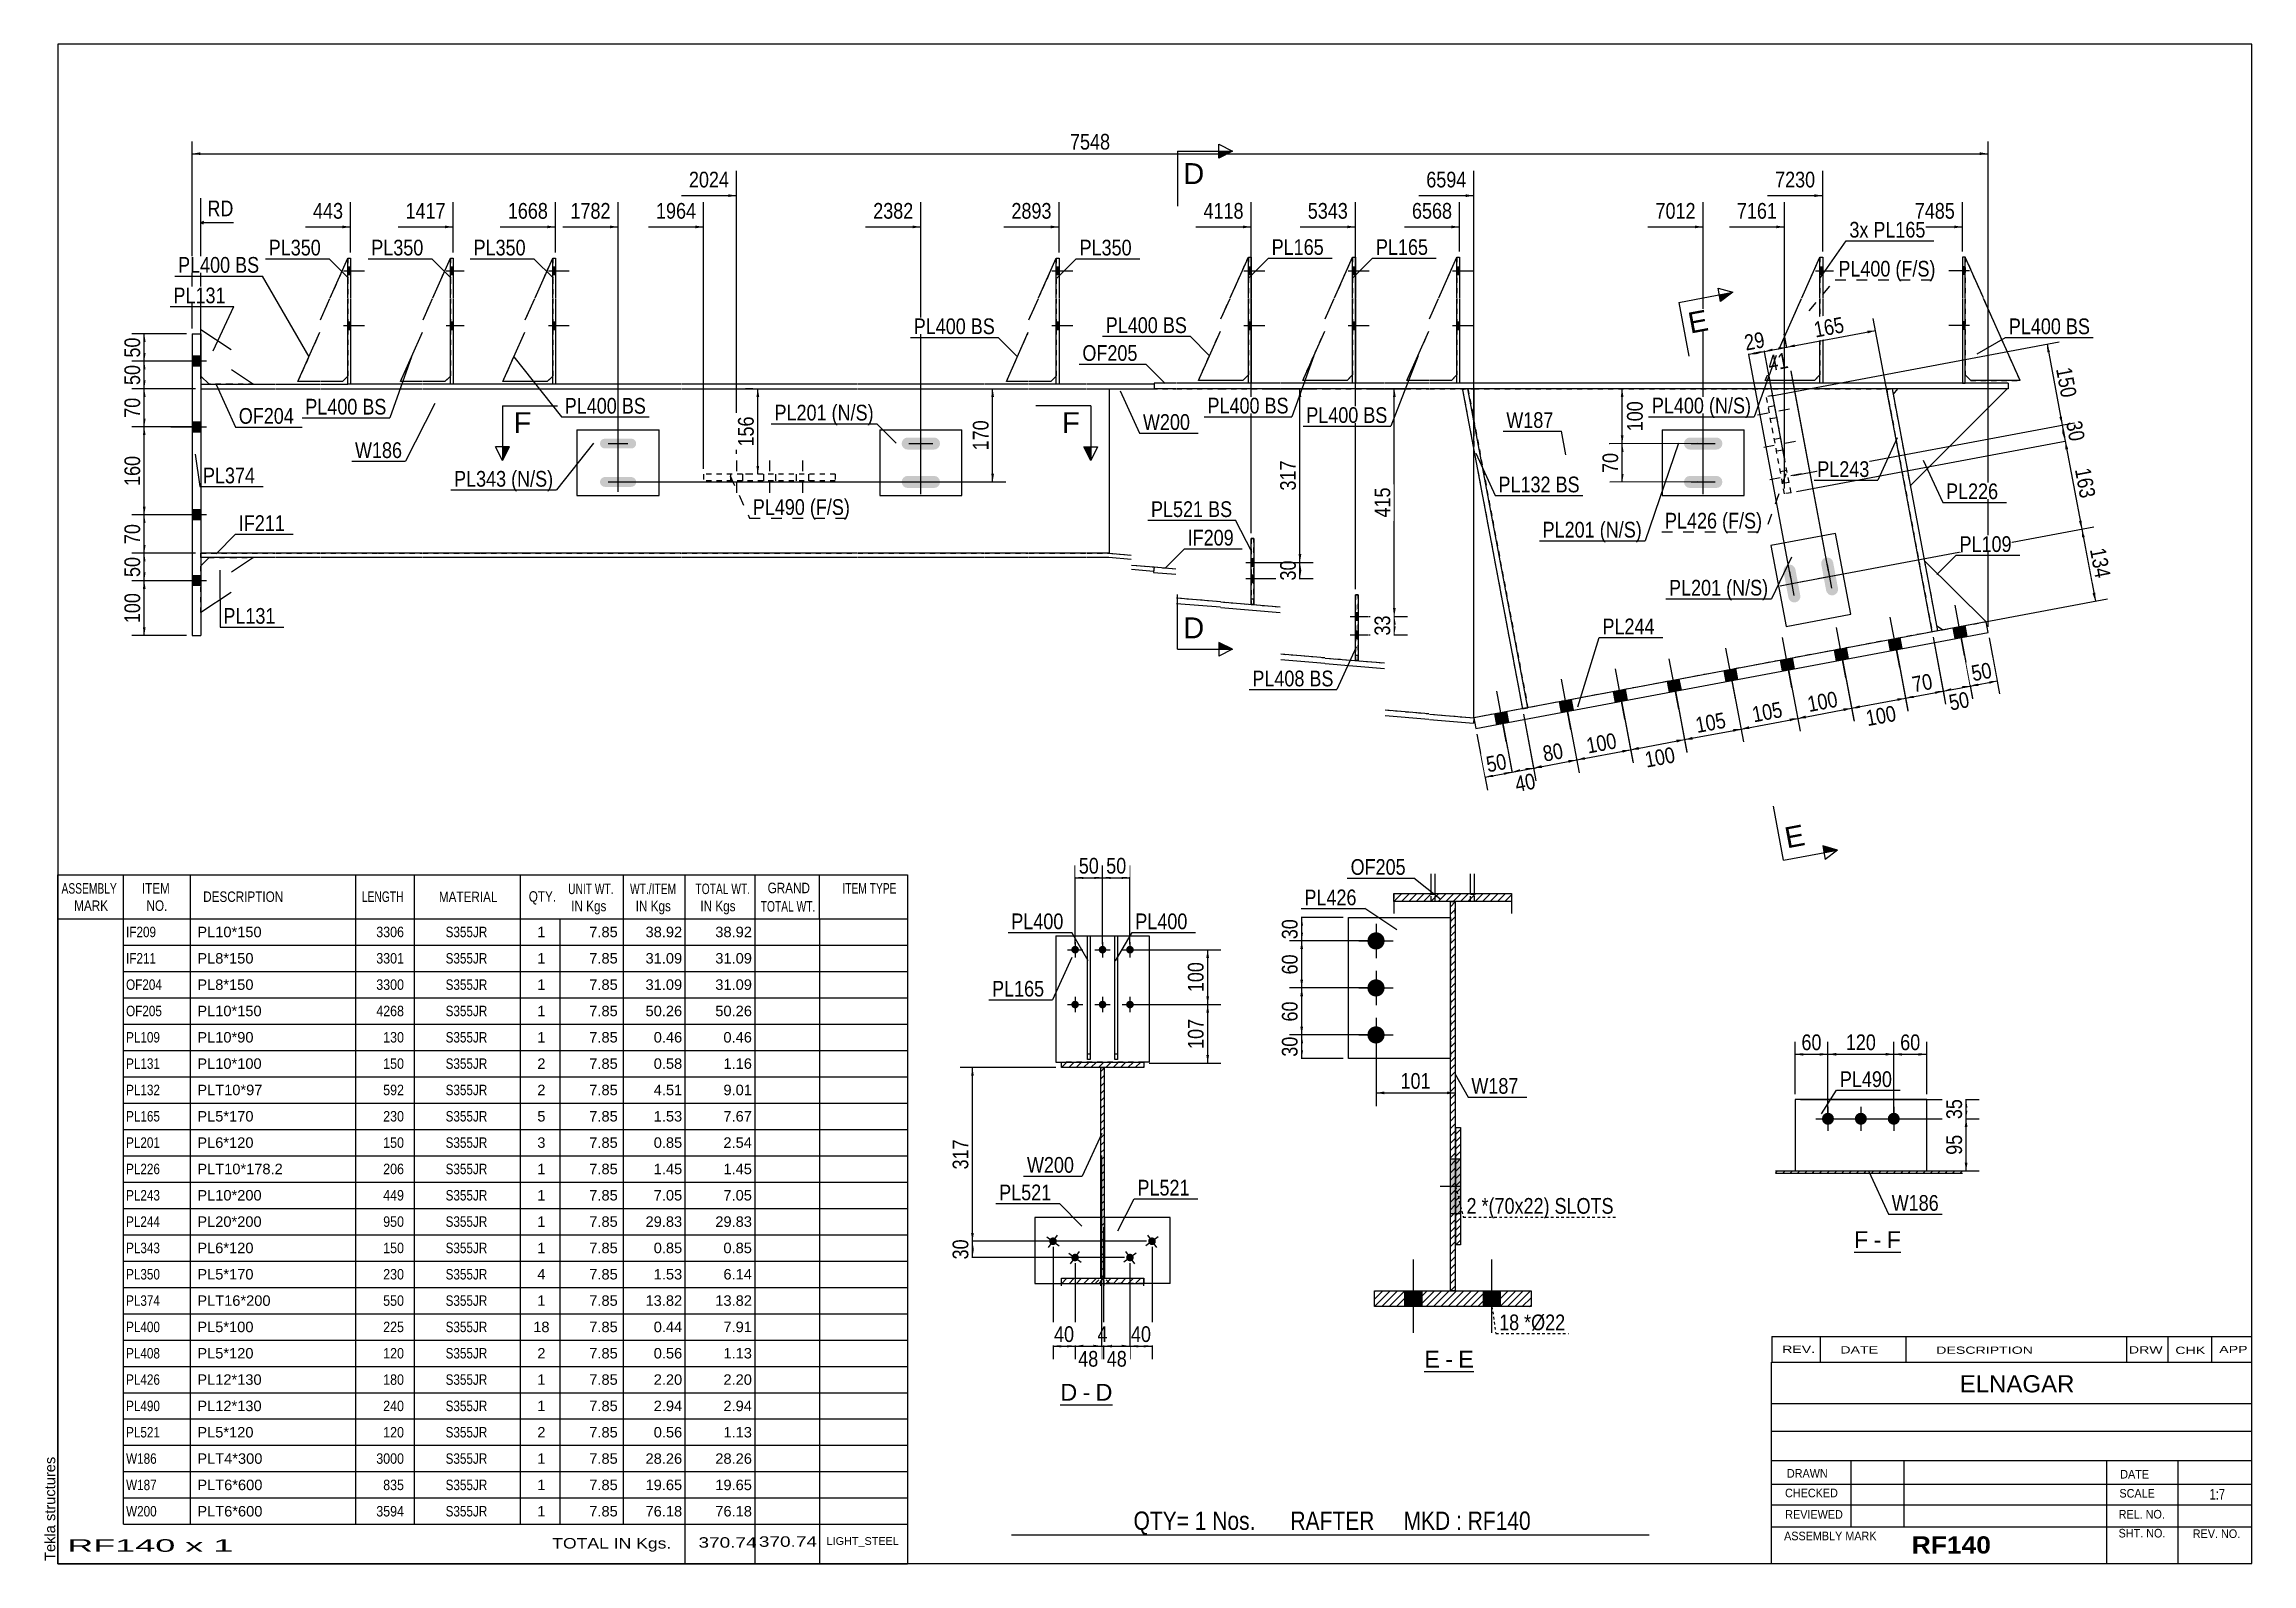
# Model space of a CAD drawing. Header units: millimetres. Extents: x -29 to 374, y -199 to 78.
import ezdxf

# ---------------------------------------------------------------- set-up
doc = ezdxf.new("R2010")
doc.units = ezdxf.units.MM
for name, pattern in [('DXK_LINE_DOT1', [1.8814, 0.9407, -0.9407]), ('DXK_LINE_DOT2', [3.9198, 1.9599, -1.9599]), ('DXK_LINE_DOT4', [0.9408, 0.4704, -0.4704])]:
    doc.linetypes.add(name, pattern=pattern)
doc.styles.add('Arial', font='ARIAL.TTF', dxfattribs={"height": 0.2})
doc.styles.add('Arial Bold', font='ARIALBD.TTF', dxfattribs={"height": 0.2})
doc.styles.add('Arial Narrow', font='ARIALN.TTF', dxfattribs={"height": 0.2})

# ---------------------------------------------------------------- blocks, each defined once
blk = doc.blocks.new('Unknown-627306872-1201')
at = {"color": 5, "linetype": 'Continuous'}
for p, q in [((373.94, 77.81), (-26.06, 77.81)), ((-26.06, 77.81), (-26.06, -199.19)), ((373.94, -199.19), (373.94, 77.81)), ((-26.06, -199.19), (373.94, -199.19))]:
    blk.add_line(p, q, dxfattribs=at)
at = {"color": 174, "linetype": 'Continuous', "style": 'Arial'}
blk.add_text('Tekla structures', height=1.9102, rotation=90, dxfattribs=at).set_placement((-26.56, -198.69))
blk = doc.blocks.new('Unknown-627306872-12 - 1220')
at = {"color": 7, "linetype": 'Continuous'}
blk.add_line((156.69, -170.23), (166.19, -170.23), dxfattribs=at)
at = {"color": 0, "linetype": 'Continuous'}
blk.add_wipeout([(159.77, -169.48), (159.77, -166.28), (156.69, -166.28), (156.69, -169.48)], dxfattribs=at)
blk.add_wipeout([(162.15, -169.48), (162.15, -166.28), (160.73, -166.28), (160.73, -169.48)], dxfattribs=at)
at = {"color": 96, "linetype": 'Continuous', "style": 'Arial'}
blk.add_text('D', height=3.06, dxfattribs=at).set_placement((156.69, -169.48))
at = {"color": 0, "linetype": 'Continuous'}
blk.add_wipeout([(166.19, -169.48), (166.19, -166.28), (163.11, -166.28), (163.11, -169.48)], dxfattribs=at)
at = {"color": 96, "linetype": 'Continuous', "style": 'Arial'}
for s, p in [('-', (160.73, -169.48)), ('D', (163.11, -169.48))]:
    blk.add_text(s, height=3.06, dxfattribs=at).set_placement(p)
blk = doc.blocks.new('Unknown-627306872-13 - 2996')
at = {"color": 7, "linetype": 'Continuous'}
blk.add_line((223.06, -164.19), (232.09, -164.19), dxfattribs=at)
at = {"color": 0, "linetype": 'Continuous'}
blk.add_wipeout([(225.9, -163.44), (225.9, -160.24), (223.06, -160.24), (223.06, -163.44)], dxfattribs=at)
blk.add_wipeout([(228.28, -163.44), (228.28, -160.24), (226.86, -160.24), (226.86, -163.44)], dxfattribs=at)
at = {"color": 96, "linetype": 'Continuous', "style": 'Arial'}
blk.add_text('E', height=3.06, dxfattribs=at).set_placement((223.06, -163.44))
at = {"color": 0, "linetype": 'Continuous'}
blk.add_wipeout([(232.09, -163.44), (232.09, -160.24), (229.24, -160.24), (229.24, -163.44)], dxfattribs=at)
at = {"color": 96, "linetype": 'Continuous', "style": 'Arial'}
for s, p in [('E', (229.24, -163.44)), ('-', (226.86, -163.44))]:
    blk.add_text(s, height=3.06, dxfattribs=at).set_placement(p)
blk = doc.blocks.new('Unknown-627306872-14 - 4583')
at = {"color": 7, "linetype": 'Continuous'}
blk.add_line((301.4, -142.41), (309.95, -142.41), dxfattribs=at)
at = {"color": 0, "linetype": 'Continuous'}
blk.add_wipeout([(304, -141.66), (304, -138.46), (301.4, -138.46), (301.4, -141.66)], dxfattribs=at)
blk.add_wipeout([(306.38, -141.66), (306.38, -138.46), (304.96, -138.46), (304.96, -141.66)], dxfattribs=at)
at = {"color": 96, "linetype": 'Continuous', "style": 'Arial'}
blk.add_text('F', height=3.06, dxfattribs=at).set_placement((301.4, -141.66))
at = {"color": 0, "linetype": 'Continuous'}
blk.add_wipeout([(309.95, -141.66), (309.95, -138.46), (307.34, -138.46), (307.34, -141.66)], dxfattribs=at)
at = {"color": 96, "linetype": 'Continuous', "style": 'Arial'}
for s, p in [('-', (304.96, -141.66)), ('F', (307.34, -141.66))]:
    blk.add_text(s, height=3.06, dxfattribs=at).set_placement(p)
blk = doc.blocks.new('Part-627306872-1657 - 1568')
at = {"color": 2, "linetype": 'Continuous'}
for p, q in [((173.78, -17.5), (173.7, -18.5)), ((173.7, -18.5), (177.78, -18.84)), ((173.78, -17.5), (177.78, -17.84)), ((177.88, -23.12), (185.88, -23.79)), ((177.88, -24.13), (185.88, -24.79)), ((185.98, -23.87), (196.79, -24.78)), ((185.98, -24.88), (196.79, -25.78)), ((196.89, -33.35), (204.89, -34.02)), ((196.89, -34.35), (204.89, -35.02)), ((204.99, -34.1), (215.8, -35)), ((204.99, -35.1), (215.8, -36)), ((215.9, -43.57), (223.9, -44.24)), ((215.9, -44.58), (223.9, -45.24)), ((224, -44.32), (232.1, -45)), ((224, -45.33), (232.02, -46)), ((232.1, -45), (232.02, -46))]:
    blk.add_line(p, q, dxfattribs=at)
blk = doc.blocks.new('Bolt-627306872-2099 - 1568')
at = {"linetype": 'Continuous'}
for points in [[(229.5, 35.8), (229.5, 37.2), (229, 37.2), (229, 35.8)], [(229.5, 35.8), (229.5, 37.2), (229, 37.2), (229, 35.8)], [(229.5, 35.8), (229.5, 37.2), (229, 37.2), (229, 35.8)], [(229.5, 25.8), (229.5, 27.2), (229, 27.2), (229, 25.8)], [(229.5, 25.8), (229.5, 27.2), (229, 27.2), (229, 25.8)], [(229.5, 25.8), (229.5, 27.2), (229, 27.2), (229, 25.8)]]:
    blk.add_hatch(color=3, dxfattribs=at).paths.add_polyline_path(points)
at = {"color": 3, "linetype": 'Continuous'}
for p, q in [((228.2, 36.5), (232, 36.5)), ((228.2, 36.5), (232, 36.5)), ((228.2, 36.5), (232, 36.5)), ((229, 37.2), (229.5, 37.2)), ((229, 37.2), (229.5, 37.2)), ((229, 37.2), (229.5, 37.2)), ((229, 35.8), (229.5, 35.8)), ((229, 35.8), (229.5, 35.8)), ((229, 35.8), (229.5, 35.8)), ((228.2, 26.5), (232, 26.5)), ((228.2, 26.5), (232, 26.5)), ((228.2, 26.5), (232, 26.5)), ((229, 27.2), (229.5, 27.2)), ((229, 27.2), (229.5, 27.2)), ((229, 27.2), (229.5, 27.2)), ((229, 25.8), (229.5, 25.8)), ((229, 25.8), (229.5, 25.8)), ((229, 25.8), (229.5, 25.8))]:
    blk.add_line(p, q, dxfattribs=at)
blk = doc.blocks.new('Bolt-627306872-2097 - 1568')
at = {"linetype": 'Continuous'}
for points in [[(210.49, 35.8), (210.49, 37.2), (209.99, 37.2), (209.99, 35.8)], [(210.49, 35.8), (210.49, 37.2), (209.99, 37.2), (209.99, 35.8)], [(210.49, 35.8), (210.49, 37.2), (209.99, 37.2), (209.99, 35.8)], [(210.49, 25.8), (210.49, 27.2), (209.99, 27.2), (209.99, 25.8)], [(210.49, 25.8), (210.49, 27.2), (209.99, 27.2), (209.99, 25.8)], [(210.49, 25.8), (210.49, 27.2), (209.99, 27.2), (209.99, 25.8)]]:
    blk.add_hatch(color=3, dxfattribs=at).paths.add_polyline_path(points)
at = {"color": 3, "linetype": 'Continuous'}
for p, q in [((209.19, 36.5), (212.99, 36.5)), ((209.19, 36.5), (212.99, 36.5)), ((209.19, 36.5), (212.99, 36.5)), ((209.99, 37.2), (210.49, 37.2)), ((209.99, 37.2), (210.49, 37.2)), ((209.99, 37.2), (210.49, 37.2)), ((209.99, 35.8), (210.49, 35.8)), ((209.99, 35.8), (210.49, 35.8)), ((209.99, 35.8), (210.49, 35.8)), ((209.19, 26.5), (212.99, 26.5)), ((209.19, 26.5), (212.99, 26.5)), ((209.19, 26.5), (212.99, 26.5)), ((209.99, 27.2), (210.49, 27.2)), ((209.99, 27.2), (210.49, 27.2)), ((209.99, 27.2), (210.49, 27.2)), ((209.99, 25.8), (210.49, 25.8)), ((209.99, 25.8), (210.49, 25.8)), ((209.99, 25.8), (210.49, 25.8))]:
    blk.add_line(p, q, dxfattribs=at)
blk = doc.blocks.new('Part-627306872-1635 - 1568')
at = {"color": 2, "linetype": 'Continuous'}
for p, q in [((308.34, 15), (307.36, 14.82)), ((315.64, -29.31), (307.36, 14.82)), ((308.34, 15), (316.62, -29.13)), ((316.62, -29.13), (315.64, -29.31))]:
    blk.add_line(p, q, dxfattribs=at)
blk = doc.blocks.new('Part-627306872-1591 - 1568')
at = {"color": 2, "linetype": 'Continuous'}
for p, q in [((298.03, -11.39), (286.24, -13.6)), ((300.8, -26.13), (298.03, -11.39)), ((286.24, -13.6), (289.01, -28.35)), ((289.01, -28.35), (300.8, -26.13))]:
    blk.add_line(p, q, dxfattribs=at)
blk = doc.blocks.new('Bolt-627306872-2095 - 1568')
at = {"linetype": 'Continuous'}
for points in [[(27.3, 35.8), (27.3, 37.2), (26.8, 37.2), (26.8, 35.8)], [(27.3, 35.8), (27.3, 37.2), (26.8, 37.2), (26.8, 35.8)], [(27.3, 35.8), (27.3, 37.2), (26.8, 37.2), (26.8, 35.8)], [(27.3, 25.8), (27.3, 27.2), (26.8, 27.2), (26.8, 25.8)], [(27.3, 25.8), (27.3, 27.2), (26.8, 27.2), (26.8, 25.8)], [(27.3, 25.8), (27.3, 27.2), (26.8, 27.2), (26.8, 25.8)]]:
    blk.add_hatch(color=3, dxfattribs=at).paths.add_polyline_path(points)
at = {"color": 3, "linetype": 'Continuous'}
for p, q in [((26, 36.5), (29.8, 36.5)), ((26, 36.5), (29.8, 36.5)), ((26, 36.5), (29.8, 36.5)), ((26.8, 37.2), (27.3, 37.2)), ((26.8, 37.2), (27.3, 37.2)), ((26.8, 37.2), (27.3, 37.2)), ((26.8, 35.8), (27.3, 35.8)), ((26.8, 35.8), (27.3, 35.8)), ((26.8, 35.8), (27.3, 35.8)), ((26, 26.5), (29.8, 26.5)), ((26, 26.5), (29.8, 26.5)), ((26, 26.5), (29.8, 26.5)), ((26.8, 27.2), (27.3, 27.2)), ((26.8, 27.2), (27.3, 27.2)), ((26.8, 27.2), (27.3, 27.2)), ((26.8, 25.8), (27.3, 25.8)), ((26.8, 25.8), (27.3, 25.8)), ((26.8, 25.8), (27.3, 25.8))]:
    blk.add_line(p, q, dxfattribs=at)
blk = doc.blocks.new('Part-627306872-1613 - 1568')
at = {"color": 2, "linetype": 'Continuous'}
for p, q in [((231.01, 15), (230.03, 14.82)), ((230.03, 14.82), (240.95, -43.34)), ((241.93, -43.15), (231.01, 15)), ((240.95, -43.34), (241.93, -43.15))]:
    blk.add_line(p, q, dxfattribs=at)
blk = doc.blocks.new('Part-627306872-1932 - 1568')
at = {"color": 7, "linetype": 'DXK_LINE_DOT1'}
for p, q in [((187.67, 31.55), (190.98, 39)), ((190.98, 39), (190.98, 31.55)), ((185.98, 27.75), (187.63, 31.45)), ((190.98, 31.45), (190.98, 17.5)), ((181.88, 16.5), (185.88, 25.5)), ((185.88, 16.5), (181.88, 16.5)), ((189.98, 16.5), (185.98, 16.5)), ((190.98, 17.5), (189.98, 16.5))]:
    blk.add_line(p, q, dxfattribs=at)
blk = doc.blocks.new('Part-627306872-1868 - 1568')
at = {"color": 2, "linetype": 'Continuous'}
for p, q in [((64.15, 31.55), (64.15, 38.8)), ((64.15, 38.8), (64.65, 38.8)), ((64.65, 38.8), (64.65, 31.55)), ((64.15, 15.8), (64.15, 31.45)), ((64.65, 31.45), (64.65, 15.8)), ((64.65, 15.8), (64.15, 15.8))]:
    blk.add_line(p, q, dxfattribs=at)
blk = doc.blocks.new('Part-627306872-1679 - 1568')
at = {"color": 2, "linetype": 'Continuous'}
for p, q in [((68.56, 7.5), (83.56, 7.5)), ((68.56, 7.5), (68.56, -4.5)), ((83.56, -4.5), (83.56, 7.5)), ((68.56, -4.5), (83.56, -4.5))]:
    blk.add_line(p, q, dxfattribs=at)
blk = doc.blocks.new('Part-627306872-1701 - 1568')
at = {"color": 2, "linetype": 'Continuous'}
for p, q in [((232.1, 15), (232.1, 9.18)), ((307.32, 15), (307.36, 14.82)), ((232.1, -45), (232.1, 3.76))]:
    blk.add_line(p, q, dxfattribs=at)
at = {"color": 7, "linetype": 'DXK_LINE_DOT1'}
for p, q in [((232.1, 15), (307.32, 15)), ((307.36, 14.82), (315.64, -29.31)), ((232.1, 9.18), (232.1, 3.76)), ((315.64, -29.31), (232.1, -45))]:
    blk.add_line(p, q, dxfattribs=at)
blk = doc.blocks.new('Part-627306872-1787 - 1568')
at = {"color": 7, "linetype": 'DXK_LINE_DOT1'}
for p, q in [((206.68, 31.55), (209.99, 39)), ((209.99, 39), (209.99, 31.55)), ((204.99, 27.75), (206.64, 31.45)), ((209.99, 31.45), (209.99, 17.5)), ((200.89, 16.5), (204.89, 25.5)), ((204.89, 16.5), (200.89, 16.5)), ((208.99, 16.5), (204.99, 16.5)), ((209.99, 17.5), (208.99, 16.5))]:
    blk.add_line(p, q, dxfattribs=at)
blk = doc.blocks.new('Part-627306872-1723 - 1568')
at = {"color": 2, "linetype": 'Continuous'}
for p, q in [((165.6, 15), (165.6, -15)), ((232.1, 15), (232.1, 9.18)), ((232.1, -45), (232.1, 3.76))]:
    blk.add_line(p, q, dxfattribs=at)
at = {"color": 7, "linetype": 'DXK_LINE_DOT1'}
for p, q in [((165.6, 15), (169.6, 15)), ((169.7, 15), (177.78, 15)), ((177.88, 15), (185.88, 15)), ((185.98, 15), (196.79, 15)), ((196.89, 15), (204.89, 15)), ((204.99, 15), (215.8, 15)), ((215.9, 15), (223.9, 15)), ((224, 15), (232.1, 15)), ((232.1, -45), (232.1, 3.76)), ((165.6, -15), (169.6, -15.33)), ((169.7, -17.16), (177.78, -17.84)), ((177.88, -23.12), (185.88, -23.79)), ((185.98, -23.87), (196.79, -24.78)), ((196.89, -33.35), (204.89, -34.02)), ((204.99, -34.1), (215.8, -35)), ((215.9, -43.57), (223.9, -44.24)), ((224, -44.32), (232.1, -45))]:
    blk.add_line(p, q, dxfattribs=at)
blk = doc.blocks.new('Part-627306872-1745 - 1568')
at = {"color": 2, "linetype": 'Continuous'}
for p, q in [((173.78, 16), (173.78, 15)), ((177.78, 16), (173.78, 16)), ((177.78, 15), (173.78, 15)), ((185.88, 16), (177.88, 16)), ((185.88, 15), (177.88, 15)), ((190.98, 16), (185.98, 16)), ((196.79, 15), (185.98, 15)), ((196.79, 16), (191.48, 16)), ((204.89, 16), (196.89, 16)), ((204.89, 15), (196.89, 15)), ((209.99, 16), (204.99, 16)), ((215.8, 15), (204.99, 15)), ((215.8, 16), (210.49, 16)), ((223.9, 16), (215.9, 16)), ((223.9, 15), (215.9, 15)), ((229, 16), (224, 16)), ((308.34, 15), (224, 15)), ((295.19, 16), (229.5, 16)), ((321.17, 16), (295.69, 16)), ((329.52, 15), (308.34, 15)), ((329.52, 16), (321.67, 16)), ((329.52, 16), (329.52, 15))]:
    blk.add_line(p, q, dxfattribs=at)
at = {"color": 7, "linetype": 'DXK_LINE_DOT1'}
for p, q in [((191.48, 16), (190.98, 16)), ((210.49, 16), (209.99, 16)), ((229.5, 16), (229, 16)), ((295.69, 16), (295.19, 16)), ((308.34, 15), (308.34, 15)), ((321.67, 16), (321.17, 16))]:
    blk.add_line(p, q, dxfattribs=at)
blk = doc.blocks.new('Part-627306872-2072 - 1568')
at = {"color": 2, "linetype": 'Continuous'}
for p, q in [((325.47, -27.47), (232.1, -45)), ((325.84, -29.43), (325.47, -27.47)), ((232.47, -46.97), (325.84, -29.43)), ((232.1, -45), (232.47, -46.97))]:
    blk.add_line(p, q, dxfattribs=at)
blk = doc.blocks.new('Part-627306872-1750 - 1568')
at = {"color": 2, "linetype": 'Continuous'}
for p, q in [((123.76, 7.5), (138.76, 7.5)), ((123.76, 7.5), (123.76, -4.5)), ((138.76, -4.5), (138.76, 7.5)), ((123.76, -4.5), (138.76, -4.5))]:
    blk.add_line(p, q, dxfattribs=at)
blk = doc.blocks.new('Bolt-627306872-2105 - 1568')
at = {"color": 3, "linetype": 'DXK_LINE_DOT2'}
for p, q in [((209.55, -26.5), (212.85, -26.5)), ((210.5, -25.8), (211, -25.8)), ((210.5, -27.2), (211, -27.2)), ((209.55, -29.85), (212.85, -29.85)), ((210.5, -29.15), (211, -29.15)), ((210.5, -30.55), (211, -30.55))]:
    blk.add_line(p, q, dxfattribs=at)
blk = doc.blocks.new('Part-627306872-1755 - 1568')
at = {"color": 2, "linetype": 'Continuous'}
for p, q in [((5.5, -15), (0, -15)), ((5.5, -15.8), (0, -15.8)), ((13.6, -15), (5.6, -15)), ((13.6, -15.8), (5.6, -15.8)), ((21.7, -15), (13.7, -15)), ((21.7, -15.8), (13.7, -15.8)), ((32.3, -15), (21.8, -15)), ((32.3, -15.8), (21.8, -15.8)), ((40.4, -15), (32.4, -15)), ((40.4, -15.8), (32.4, -15.8)), ((50.95, -15), (40.5, -15)), ((50.95, -15.8), (40.5, -15.8)), ((59.05, -15), (51.05, -15)), ((59.05, -15.8), (51.05, -15.8)), ((87.56, -15), (59.15, -15)), ((87.56, -15.8), (59.15, -15.8)), ((119.66, -15), (87.66, -15)), ((119.66, -15.8), (87.66, -15.8)), ((142.76, -15), (119.76, -15)), ((142.76, -15.8), (119.76, -15.8)), ((150.86, -15), (142.86, -15)), ((150.86, -15.8), (142.86, -15.8)), ((161.46, -15), (150.96, -15)), ((161.46, -15.8), (150.96, -15.8)), ((165.6, -15), (161.56, -15)), ((165.56, -15.8), (161.56, -15.8)), ((169.6, -16.14), (165.56, -15.8)), ((165.6, -15), (169.6, -15.33)), ((169.7, -17.16), (173.78, -17.5)), ((173.71, -18.3), (169.7, -17.97)), ((173.78, -17.5), (173.71, -18.3))]:
    blk.add_line(p, q, dxfattribs=at)
at = {"color": 7, "linetype": 'DXK_LINE_DOT1'}
blk.add_line((0, -15.8), (0, -15), dxfattribs=at)
blk = doc.blocks.new('Bolt-627306872-2098 - 1568')
at = {"linetype": 'Continuous'}
for points in [[(295.69, 35.81), (295.69, 37.21), (295.19, 37.21), (295.19, 35.81)], [(295.69, 35.81), (295.69, 37.21), (295.19, 37.21), (295.19, 35.81)], [(295.69, 35.81), (295.69, 37.21), (295.19, 37.21), (295.19, 35.81)], [(295.69, 25.8), (295.69, 27.2), (295.19, 27.2), (295.19, 25.8)], [(295.69, 25.8), (295.69, 27.2), (295.19, 27.2), (295.19, 25.8)], [(295.69, 25.8), (295.69, 27.2), (295.19, 27.2), (295.19, 25.8)]]:
    blk.add_hatch(color=3, dxfattribs=at).paths.add_polyline_path(points)
at = {"color": 3, "linetype": 'Continuous'}
for p, q in [((294.39, 36.51), (297.69, 36.51)), ((294.39, 36.51), (297.69, 36.51)), ((294.39, 36.51), (297.69, 36.51)), ((295.19, 37.21), (295.69, 37.21)), ((295.19, 37.21), (295.69, 37.21)), ((295.19, 37.21), (295.69, 37.21)), ((295.19, 35.81), (295.69, 35.81)), ((295.19, 35.81), (295.69, 35.81)), ((295.19, 35.81), (295.69, 35.81)), ((294.39, 26.5), (297.69, 26.5)), ((294.39, 26.5), (297.69, 26.5)), ((294.39, 26.5), (297.69, 26.5)), ((295.19, 27.2), (295.69, 27.2)), ((295.19, 27.2), (295.69, 27.2)), ((295.19, 27.2), (295.69, 27.2)), ((295.19, 25.8), (295.69, 25.8)), ((295.19, 25.8), (295.69, 25.8)), ((295.19, 25.8), (295.69, 25.8))]:
    blk.add_line(p, q, dxfattribs=at)
blk = doc.blocks.new('Part-627306872-1760 - 1568')
at = {"color": 2, "linetype": 'Continuous'}
for p, q in [((0, 15.8), (5.5, 15.8)), ((0, 15), (5.5, 15)), ((5.6, 15.8), (13.6, 15.8)), ((5.6, 15), (13.6, 15)), ((13.7, 15.8), (21.7, 15.8)), ((13.7, 15), (21.7, 15)), ((21.8, 15.8), (26.8, 15.8)), ((21.8, 15), (32.3, 15)), ((32.3, 15.8), (27.3, 15.8)), ((40.4, 15.8), (32.4, 15.8)), ((32.4, 15), (40.4, 15)), ((45.5, 15.8), (40.5, 15.8)), ((40.5, 15), (50.95, 15)), ((50.95, 15.8), (46, 15.8)), ((59.05, 15.8), (51.05, 15.8)), ((51.05, 15), (59.05, 15)), ((64.15, 15.8), (59.15, 15.8)), ((59.15, 15), (87.56, 15)), ((87.56, 15.8), (64.65, 15.8)), ((119.66, 15.8), (87.66, 15.8)), ((87.66, 15), (119.66, 15)), ((142.76, 15.8), (119.76, 15.8)), ((119.76, 15), (142.76, 15)), ((150.86, 15.8), (142.86, 15.8)), ((142.86, 15), (150.86, 15)), ((155.96, 15.8), (150.96, 15.8)), ((150.96, 15), (161.46, 15)), ((161.46, 15.8), (156.46, 15.8)), ((169.6, 15.8), (161.56, 15.8)), ((161.56, 15), (169.6, 15)), ((173.78, 15.8), (169.7, 15.8)), ((169.7, 15), (173.78, 15)), ((173.78, 15.8), (173.78, 15))]:
    blk.add_line(p, q, dxfattribs=at)
at = {"color": 7, "linetype": 'DXK_LINE_DOT1'}
for p, q in [((0, 15.8), (0, 15)), ((27.3, 15.8), (26.8, 15.8)), ((46, 15.8), (45.5, 15.8)), ((64.65, 15.8), (64.15, 15.8)), ((156.46, 15.8), (155.96, 15.8))]:
    blk.add_line(p, q, dxfattribs=at)
blk = doc.blocks.new('Part-627306872-2094 - 1568')
at = {"color": 2, "linetype": 'Continuous'}
for p, q in [((325.47, -27.47), (314.23, -16.35)), ((316.44, -28.14), (317.61, -28.94))]:
    blk.add_line(p, q, dxfattribs=at)
at = {"color": 7, "linetype": 'DXK_LINE_DOT1'}
for p, q in [((314.23, -16.35), (316.44, -28.14)), ((317.61, -28.94), (325.47, -27.47))]:
    blk.add_line(p, q, dxfattribs=at)
blk = doc.blocks.new('Bolt-627306872-2104 - 1568')
at = {"linetype": 'Continuous'}
for points in [[(134.44, 4.22), (134.68, 4.58), (134.76, 5), (134.68, 5.42), (134.44, 5.78), (134.09, 6.02), (133.66, 6.1), (128.86, 6.1), (128.44, 6.02), (128.09, 5.78), (127.85, 5.42), (127.76, 5), (127.85, 4.58), (128.09, 4.22), (128.44, 3.98), (128.86, 3.9), (133.66, 3.9), (134.09, 3.98)], [(134.44, -2.78), (134.68, -2.42), (134.76, -2), (134.68, -1.58), (134.44, -1.22), (134.09, -0.98), (133.66, -0.9), (128.86, -0.9), (128.44, -0.98), (128.09, -1.22), (127.85, -1.58), (127.76, -2), (127.85, -2.42), (128.09, -2.78), (128.44, -3.02), (128.86, -3.1), (133.66, -3.1), (134.09, -3.02)]]:
    blk.add_hatch(color=3, dxfattribs=at).paths.add_polyline_path(points)
at = {"color": 3, "linetype": 'Continuous'}
for p, q in [((129.06, 5), (133.46, 5)), ((131.26, 2.8), (131.26, 7.2)), ((131.26, -4.2), (131.26, 0.2)), ((129.06, -2), (133.46, -2))]:
    blk.add_line(p, q, dxfattribs=at)
blk = doc.blocks.new('Part-627306872-1981 - 1568')
at = {"color": 2, "linetype": 'Continuous'}
for p, q in [((191.49, -24.32), (191.49, -12.32)), ((191.49, -12.32), (191.99, -12.32)), ((191.99, -12.32), (191.99, -24.32)), ((191.99, -24.32), (191.49, -24.32))]:
    blk.add_line(p, q, dxfattribs=at)
blk = doc.blocks.new('Part-627306872-1917 - 1568')
at = {"color": 2, "linetype": 'Continuous'}
for p, q in [((210.5, -34.55), (210.5, -22.55)), ((210.5, -22.55), (211, -22.55)), ((211, -22.55), (211, -34.55)), ((211, -34.55), (210.5, -34.55))]:
    blk.add_line(p, q, dxfattribs=at)
blk = doc.blocks.new('Part-627306872-1782 - 1568')
at = {"color": 7, "linetype": 'DXK_LINE_DOT1'}
for p, q in [((23.58, 31.55), (26.8, 38.8)), ((26.8, 38.8), (26.8, 31.55)), ((21.8, 27.55), (23.53, 31.45)), ((26.8, 31.45), (26.8, 17.3)), ((17.7, 16.3), (21.7, 25.3)), ((21.7, 16.3), (17.7, 16.3)), ((25.8, 16.3), (21.8, 16.3)), ((26.8, 17.3), (25.8, 16.3))]:
    blk.add_line(p, q, dxfattribs=at)
blk = doc.blocks.new('Part-627306872-2001 - 1568')
at = {"color": 2, "linetype": 'Continuous'}
for p, q in [((60.93, 31.55), (64.15, 38.8)), ((59.15, 27.55), (60.88, 31.45)), ((55.05, 16.3), (59.05, 25.3)), ((59.05, 16.3), (55.05, 16.3)), ((63.15, 16.3), (59.15, 16.3)), ((64.15, 17.3), (63.15, 16.3))]:
    blk.add_line(p, q, dxfattribs=at)
blk = doc.blocks.new('Part-627306872-1937 - 1568')
at = {"color": 7, "linetype": 'DXK_LINE_DOT1'}
for p, q in [((42.28, 31.55), (45.5, 38.8)), ((45.5, 38.8), (45.5, 31.55)), ((40.5, 27.55), (42.23, 31.45)), ((45.5, 31.45), (45.5, 17.3)), ((36.4, 16.3), (40.4, 25.3)), ((40.4, 16.3), (36.4, 16.3)), ((44.5, 16.3), (40.5, 16.3)), ((45.5, 17.3), (44.5, 16.3))]:
    blk.add_line(p, q, dxfattribs=at)
blk = doc.blocks.new('Part-627306872-1873 - 1568')
at = {"color": 7, "linetype": 'DXK_LINE_DOT1'}
for p, q in [((60.93, 31.55), (64.15, 38.8)), ((64.15, 38.8), (64.15, 31.55)), ((59.15, 27.55), (60.88, 31.45)), ((64.15, 31.45), (64.15, 17.3)), ((55.05, 16.3), (59.05, 25.3)), ((59.05, 16.3), (55.05, 16.3)), ((63.15, 16.3), (59.15, 16.3)), ((64.15, 17.3), (63.15, 16.3))]:
    blk.add_line(p, q, dxfattribs=at)
blk = doc.blocks.new('Part-627306872-1809 - 1568')
at = {"color": 7, "linetype": 'DXK_LINE_DOT1'}
for p, q in [((210.5, -22.55), (210.5, -34.55)), ((211, -22.55), (210.5, -22.55)), ((211, -34.55), (211, -22.55)), ((210.5, -33.55), (211, -33.55)), ((210.5, -34.55), (211, -34.55))]:
    blk.add_line(p, q, dxfattribs=at)
blk = doc.blocks.new('Part-627306872-2006 - 1568')
at = {"color": 2, "linetype": 'Continuous'}
for p, q in [((324.98, 31.55), (321.67, 39)), ((331.67, 16.5), (325.02, 31.45)), ((322.67, 16.5), (321.67, 17.5)), ((331.67, 16.5), (322.67, 16.5))]:
    blk.add_line(p, q, dxfattribs=at)
blk = doc.blocks.new('Part-627306872-1814 - 1568')
at = {"color": 2, "linetype": 'Continuous'}
for p, q in [((291.88, 31.55), (295.19, 39)), ((285.19, 16.5), (291.84, 31.45)), ((294.19, 16.5), (285.19, 16.5)), ((295.19, 17.5), (294.19, 16.5))]:
    blk.add_line(p, q, dxfattribs=at)
at = {"color": 7, "linetype": 'DXK_LINE_DOT1'}
for p, q in [((295.19, 39), (295.19, 31.55)), ((295.19, 31.45), (295.19, 17.5))]:
    blk.add_line(p, q, dxfattribs=at)
blk = doc.blocks.new('Part-627306872-2028 - 1568')
at = {"color": 7, "linetype": 'DXK_LINE_DOT1'}
for p, q in [((231.01, 15), (230.03, 14.82)), ((230.03, 14.82), (240.95, -43.34)), ((231.01, 15), (241.93, -43.15))]:
    blk.add_line(p, q, dxfattribs=at)
blk = doc.blocks.new('Part-627306872-1836 - 1568')
at = {"color": 2, "linetype": 'Continuous'}
for p, q in [((152.74, 31.55), (155.96, 38.8)), ((150.96, 27.55), (152.7, 31.45)), ((146.86, 16.3), (150.86, 25.3)), ((150.86, 16.3), (146.86, 16.3)), ((154.96, 16.3), (150.96, 16.3)), ((155.96, 17.3), (154.96, 16.3))]:
    blk.add_line(p, q, dxfattribs=at)
at = {"color": 7, "linetype": 'DXK_LINE_DOT1'}
for p, q in [((155.96, 38.8), (155.96, 31.55)), ((155.96, 31.45), (155.96, 17.3))]:
    blk.add_line(p, q, dxfattribs=at)
blk = doc.blocks.new('Part-627306872-1841 - 1568')
at = {"color": 7, "linetype": 'DXK_LINE_DOT1'}
for p, q in [((152.74, 31.55), (155.96, 38.8)), ((150.96, 27.55), (152.7, 31.45)), ((146.86, 16.3), (150.86, 25.3)), ((150.86, 16.3), (146.86, 16.3)), ((154.96, 16.3), (150.96, 16.3)), ((155.96, 17.3), (154.96, 16.3))]:
    blk.add_line(p, q, dxfattribs=at)
blk = doc.blocks.new('Bolt-627306872-2102 - 1568')
at = {"linetype": 'Continuous'}
for points in [[(296.74, -15.79), (296.31, -15.78), (295.91, -15.94), (295.61, -16.24), (295.44, -16.64), (295.44, -17.06), (296.32, -21.78), (296.48, -22.18), (296.78, -22.49), (297.18, -22.66), (297.61, -22.66), (298, -22.5), (298.31, -22.2), (298.48, -21.81), (298.48, -21.38), (297.6, -16.66), (297.44, -16.26), (297.14, -15.95)], [(289.86, -17.08), (289.43, -17.07), (289.04, -17.23), (288.73, -17.53), (288.56, -17.93), (288.56, -18.36), (289.44, -23.07), (289.6, -23.47), (289.9, -23.78), (290.3, -23.95), (290.73, -23.95), (291.12, -23.79), (291.43, -23.49), (291.6, -23.1), (291.6, -22.67), (290.72, -17.95), (290.56, -17.55), (290.26, -17.25)]]:
    blk.add_hatch(color=3, dxfattribs=at).paths.add_polyline_path(points)
at = {"color": 3, "linetype": 'Continuous'}
for p, q in [((287.92, -20.92), (292.24, -20.11)), ((290.49, -22.67), (289.67, -18.35)), ((294.8, -19.63), (299.12, -18.81)), ((297.37, -21.38), (296.55, -17.06))]:
    blk.add_line(p, q, dxfattribs=at)
blk = doc.blocks.new('Part-627306872-1991 - 1568')
at = {"color": 2, "linetype": 'Continuous'}
for p, q in [((206.68, 31.55), (209.99, 39)), ((204.99, 27.75), (206.64, 31.45)), ((200.89, 16.5), (204.89, 25.5)), ((204.89, 16.5), (200.89, 16.5)), ((208.99, 16.5), (204.99, 16.5)), ((209.99, 17.5), (208.99, 16.5))]:
    blk.add_line(p, q, dxfattribs=at)
blk = doc.blocks.new('Part-627306872-1927 - 1568')
at = {"color": 7, "linetype": 'DXK_LINE_DOT1'}
for p, q in [((225.69, 31.55), (229, 39)), ((229, 39), (229, 31.55)), ((224, 27.75), (225.65, 31.45)), ((229, 31.45), (229, 17.5)), ((219.9, 16.5), (223.9, 25.5)), ((223.9, 16.5), (219.9, 16.5)), ((228, 16.5), (224, 16.5)), ((229, 17.5), (228, 16.5))]:
    blk.add_line(p, q, dxfattribs=at)
blk = doc.blocks.new('Part-627306872-1863 - 1568')
at = {"color": 7, "linetype": 'DXK_LINE_DOT1'}
for p, q in [((286.6, 13.73), (285.42, 13.51)), ((288.74, -4.18), (285.42, 13.51)), ((289.92, -3.96), (286.6, 13.73)), ((289.92, -3.96), (288.74, -4.18))]:
    blk.add_line(p, q, dxfattribs=at)
blk = doc.blocks.new('Part-627306872-1959 - 1568')
at = {"color": 7, "linetype": 'DXK_LINE_DOT1'}
for p, q in [((191.49, -12.32), (191.49, -24.32)), ((191.99, -12.32), (191.49, -12.32)), ((191.99, -24.32), (191.99, -12.32)), ((191.49, -23.32), (191.99, -23.32)), ((191.49, -24.32), (191.99, -24.32))]:
    blk.add_line(p, q, dxfattribs=at)
blk = doc.blocks.new('Part-627306872-1895 - 1568')
at = {"color": 7, "linetype": 'DXK_LINE_DOT1'}
for p, q in [((115.66, -0.6), (91.66, -0.6)), ((91.66, -0.6), (91.66, -1.8)), ((115.66, -1.8), (91.66, -1.8)), ((115.66, -0.6), (115.66, -1.8))]:
    blk.add_line(p, q, dxfattribs=at)
blk = doc.blocks.new('Part-627306872-1986 - 1568')
at = {"color": 2, "linetype": 'Continuous'}
for p, q in [((23.58, 31.55), (26.8, 38.8)), ((21.8, 27.55), (23.53, 31.45)), ((17.7, 16.3), (21.7, 25.3)), ((21.7, 16.3), (17.7, 16.3)), ((25.8, 16.3), (21.8, 16.3)), ((26.8, 17.3), (25.8, 16.3))]:
    blk.add_line(p, q, dxfattribs=at)
blk = doc.blocks.new('Part-627306872-1922 - 1568')
at = {"color": 7, "linetype": 'DXK_LINE_DOT1'}
for p, q in [((321.67, 39), (321.67, 31.55)), ((324.98, 31.55), (321.67, 39)), ((321.67, 31.45), (321.67, 17.5)), ((331.67, 16.5), (325.02, 31.45)), ((321.67, 17.5), (322.67, 16.5)), ((322.67, 16.5), (331.67, 16.5))]:
    blk.add_line(p, q, dxfattribs=at)
blk = doc.blocks.new('Bolt-627306872-2111 - 1568')
at = {"color": 3, "linetype": 'DXK_LINE_DOT2'}
for p, q in [((289.61, 11.25), (282.93, 9.99)), ((286.95, 11.87), (285.77, 11.64)), ((287.35, 9.7), (286.18, 9.48)), ((290.72, 5.35), (284.03, 4.09)), ((288.06, 5.97), (286.88, 5.75)), ((288.46, 3.81), (287.28, 3.59)), ((289.16, 0.07), (287.98, -0.15)), ((291.82, -0.55), (285.14, -1.8)), ((289.57, -2.09), (288.39, -2.31))]:
    blk.add_line(p, q, dxfattribs=at)
blk = doc.blocks.new('Part-627306872-2050 - 1568')
at = {"color": 2, "linetype": 'Continuous'}
for p, q in [((309.34, 15), (308.52, 14.02)), ((311.66, -2.69), (329.34, 15))]:
    blk.add_line(p, q, dxfattribs=at)
at = {"color": 7, "linetype": 'DXK_LINE_DOT1'}
for p, q in [((308.52, 14.02), (311.66, -2.69)), ((329.34, 15), (309.34, 15))]:
    blk.add_line(p, q, dxfattribs=at)
blk = doc.blocks.new('Bolt-627306872-2096 - 1568')
at = {"linetype": 'Continuous'}
for points in [[(46, 35.8), (46, 37.2), (45.5, 37.2), (45.5, 35.8)], [(46, 35.8), (46, 37.2), (45.5, 37.2), (45.5, 35.8)], [(46, 35.8), (46, 37.2), (45.5, 37.2), (45.5, 35.8)], [(46, 25.8), (46, 27.2), (45.5, 27.2), (45.5, 25.8)], [(46, 25.8), (46, 27.2), (45.5, 27.2), (45.5, 25.8)], [(46, 25.8), (46, 27.2), (45.5, 27.2), (45.5, 25.8)]]:
    blk.add_hatch(color=3, dxfattribs=at).paths.add_polyline_path(points)
at = {"color": 3, "linetype": 'Continuous'}
for p, q in [((44.7, 36.5), (48, 36.5)), ((44.7, 36.5), (48, 36.5)), ((44.7, 36.5), (48, 36.5)), ((45.5, 37.2), (46, 37.2)), ((45.5, 37.2), (46, 37.2)), ((45.5, 37.2), (46, 37.2)), ((45.5, 35.8), (46, 35.8)), ((45.5, 35.8), (46, 35.8)), ((45.5, 35.8), (46, 35.8)), ((44.7, 26.5), (48, 26.5)), ((44.7, 26.5), (48, 26.5)), ((44.7, 26.5), (48, 26.5)), ((45.5, 27.2), (46, 27.2)), ((45.5, 27.2), (46, 27.2)), ((45.5, 27.2), (46, 27.2)), ((45.5, 25.8), (46, 25.8)), ((45.5, 25.8), (46, 25.8)), ((45.5, 25.8), (46, 25.8))]:
    blk.add_line(p, q, dxfattribs=at)
blk = doc.blocks.new('Bolt-627306872-2100 - 1568')
at = {"linetype": 'Continuous'}
for points in [[(321.67, 35.8), (321.67, 37.2), (321.17, 37.2), (321.17, 35.8)], [(321.67, 35.8), (321.67, 37.2), (321.17, 37.2), (321.17, 35.8)], [(321.67, 35.8), (321.67, 37.2), (321.17, 37.2), (321.17, 35.8)], [(321.67, 25.8), (321.67, 27.2), (321.17, 27.2), (321.17, 25.8)], [(321.67, 25.8), (321.67, 27.2), (321.17, 27.2), (321.17, 25.8)], [(321.67, 25.8), (321.67, 27.2), (321.17, 27.2), (321.17, 25.8)]]:
    blk.add_hatch(color=3, dxfattribs=at).paths.add_polyline_path(points)
at = {"color": 3, "linetype": 'Continuous'}
for p, q in [((322.47, 36.5), (318.67, 36.5)), ((322.47, 36.5), (318.67, 36.5)), ((322.47, 36.5), (318.67, 36.5)), ((321.67, 37.2), (321.17, 37.2)), ((321.67, 37.2), (321.17, 37.2)), ((321.67, 37.2), (321.17, 37.2)), ((321.67, 35.8), (321.17, 35.8)), ((321.67, 35.8), (321.17, 35.8)), ((321.67, 35.8), (321.17, 35.8)), ((322.47, 26.5), (318.67, 26.5)), ((322.47, 26.5), (318.67, 26.5)), ((322.47, 26.5), (318.67, 26.5)), ((321.67, 27.2), (321.17, 27.2)), ((321.67, 27.2), (321.17, 27.2)), ((321.67, 27.2), (321.17, 27.2)), ((321.67, 25.8), (321.17, 25.8)), ((321.67, 25.8), (321.17, 25.8)), ((321.67, 25.8), (321.17, 25.8))]:
    blk.add_line(p, q, dxfattribs=at)
blk = doc.blocks.new('Bolt-627306872-2101 - 1568')
at = {"linetype": 'Continuous'}
for points in [[(191.48, 35.8), (191.48, 37.2), (190.98, 37.2), (190.98, 35.8)], [(191.48, 35.8), (191.48, 37.2), (190.98, 37.2), (190.98, 35.8)], [(191.48, 35.8), (191.48, 37.2), (190.98, 37.2), (190.98, 35.8)], [(191.48, 25.8), (191.48, 27.2), (190.98, 27.2), (190.98, 25.8)], [(191.48, 25.8), (191.48, 27.2), (190.98, 27.2), (190.98, 25.8)], [(191.48, 25.8), (191.48, 27.2), (190.98, 27.2), (190.98, 25.8)]]:
    blk.add_hatch(color=3, dxfattribs=at).paths.add_polyline_path(points)
at = {"color": 3, "linetype": 'Continuous'}
for p, q in [((190.18, 36.5), (193.98, 36.5)), ((190.18, 36.5), (193.98, 36.5)), ((190.18, 36.5), (193.98, 36.5)), ((190.98, 37.2), (191.48, 37.2)), ((190.98, 37.2), (191.48, 37.2)), ((190.98, 37.2), (191.48, 37.2)), ((190.98, 35.8), (191.48, 35.8)), ((190.98, 35.8), (191.48, 35.8)), ((190.98, 35.8), (191.48, 35.8)), ((190.18, 26.5), (193.98, 26.5)), ((190.18, 26.5), (193.98, 26.5)), ((190.18, 26.5), (193.98, 26.5)), ((190.98, 27.2), (191.48, 27.2)), ((190.98, 27.2), (191.48, 27.2)), ((190.98, 27.2), (191.48, 27.2)), ((190.98, 25.8), (191.48, 25.8)), ((190.98, 25.8), (191.48, 25.8)), ((190.98, 25.8), (191.48, 25.8))]:
    blk.add_line(p, q, dxfattribs=at)
blk = doc.blocks.new('Bolt-627306872-2103 - 1568')
at = {"linetype": 'Continuous'}
for points in [[(-1.6, 20.9), (-1.6, 19.1), (0, 19.1), (0, 20.9)], [(-1.6, 20.9), (-1.6, 19.1), (0, 19.1), (0, 20.9)], [(-1.6, 8.9), (-1.6, 7.1), (0, 7.1), (0, 8.9)], [(-1.6, 8.9), (-1.6, 7.1), (0, 7.1), (0, 8.9)], [(-1.6, -7.1), (-1.6, -8.9), (0, -8.9), (0, -7.1)], [(-1.6, -7.1), (-1.6, -8.9), (0, -8.9), (0, -7.1)], [(-1.6, -19.1), (-1.6, -20.9), (0, -20.9), (0, -19.1)], [(-1.6, -19.1), (-1.6, -20.9), (0, -20.9), (0, -19.1)]]:
    blk.add_hatch(color=3, dxfattribs=at).paths.add_polyline_path(points)
at = {"color": 3, "linetype": 'Continuous'}
for p, q in [((0, 20.9), (-1.6, 20.9)), ((0, 20.9), (-1.6, 20.9)), ((1, 20), (-5.5, 20)), ((1, 20), (-5.5, 20)), ((0, 19.1), (-1.6, 19.1)), ((0, 19.1), (-1.6, 19.1)), ((0, 8.9), (-1.6, 8.9)), ((0, 8.9), (-1.6, 8.9)), ((1, 8), (-5.5, 8)), ((1, 8), (-5.5, 8)), ((0, 7.1), (-1.6, 7.1)), ((0, 7.1), (-1.6, 7.1)), ((1, -8), (-5.5, -8)), ((1, -8), (-5.5, -8)), ((0, -7.1), (-1.6, -7.1)), ((0, -7.1), (-1.6, -7.1)), ((0, -8.9), (-1.6, -8.9)), ((0, -8.9), (-1.6, -8.9)), ((1, -20), (-5.5, -20)), ((1, -20), (-5.5, -20)), ((0, -19.1), (-1.6, -19.1)), ((0, -19.1), (-1.6, -19.1)), ((0, -20.9), (-1.6, -20.9)), ((0, -20.9), (-1.6, -20.9))]:
    blk.add_line(p, q, dxfattribs=at)
blk = doc.blocks.new('Bolt-627306872-2106 - 1568')
at = {"linetype": 'Continuous'}
for points in [[(277.08, 4.22), (277.32, 4.58), (277.4, 5), (277.32, 5.42), (277.08, 5.78), (276.72, 6.02), (276.3, 6.1), (271.5, 6.1), (271.08, 6.02), (270.72, 5.78), (270.48, 5.42), (270.4, 5), (270.48, 4.58), (270.72, 4.22), (271.08, 3.98), (271.5, 3.9), (276.3, 3.9), (276.72, 3.98)], [(277.08, -2.78), (277.32, -2.42), (277.4, -2), (277.32, -1.58), (277.08, -1.22), (276.72, -0.98), (276.3, -0.9), (271.5, -0.9), (271.08, -0.98), (270.72, -1.22), (270.48, -1.58), (270.4, -2), (270.48, -2.42), (270.72, -2.78), (271.08, -3.02), (271.5, -3.1), (276.3, -3.1), (276.72, -3.02)]]:
    blk.add_hatch(color=3, dxfattribs=at).paths.add_polyline_path(points)
at = {"color": 3, "linetype": 'Continuous'}
for p, q in [((271.7, 5), (276.1, 5)), ((273.9, 2.8), (273.9, 7.2)), ((273.9, -4.2), (273.9, 0.2)), ((271.7, -2), (276.1, -2))]:
    blk.add_line(p, q, dxfattribs=at)
blk = doc.blocks.new('Bolt-627306872-2107 - 1568')
at = {"linetype": 'Continuous'}
for points in [[(64.65, 35.8), (64.65, 37.2), (64.15, 37.2), (64.15, 35.8)], [(64.65, 35.8), (64.65, 37.2), (64.15, 37.2), (64.15, 35.8)], [(64.65, 35.8), (64.65, 37.2), (64.15, 37.2), (64.15, 35.8)], [(64.65, 25.8), (64.65, 27.2), (64.15, 27.2), (64.15, 25.8)], [(64.65, 25.8), (64.65, 27.2), (64.15, 27.2), (64.15, 25.8)], [(64.65, 25.8), (64.65, 27.2), (64.15, 27.2), (64.15, 25.8)]]:
    blk.add_hatch(color=3, dxfattribs=at).paths.add_polyline_path(points)
at = {"color": 3, "linetype": 'Continuous'}
for p, q in [((63.35, 36.5), (67.15, 36.5)), ((63.35, 36.5), (67.15, 36.5)), ((63.35, 36.5), (67.15, 36.5)), ((64.15, 37.2), (64.65, 37.2)), ((64.15, 37.2), (64.65, 37.2)), ((64.15, 37.2), (64.65, 37.2)), ((64.15, 35.8), (64.65, 35.8)), ((64.15, 35.8), (64.65, 35.8)), ((64.15, 35.8), (64.65, 35.8)), ((63.35, 26.5), (67.15, 26.5)), ((63.35, 26.5), (67.15, 26.5)), ((63.35, 26.5), (67.15, 26.5)), ((64.15, 27.2), (64.65, 27.2)), ((64.15, 27.2), (64.65, 27.2)), ((64.15, 27.2), (64.65, 27.2)), ((64.15, 25.8), (64.65, 25.8)), ((64.15, 25.8), (64.65, 25.8)), ((64.15, 25.8), (64.65, 25.8))]:
    blk.add_line(p, q, dxfattribs=at)
blk = doc.blocks.new('Bolt-627306872-2108 - 1568')
at = {"color": 3, "linetype": 'DXK_LINE_DOT2'}
for p, q in [((97.66, 1.9), (97.66, -4.9)), ((103.66, 1.9), (103.66, -4.9)), ((109.66, 1.9), (109.66, -4.9)), ((96.56, -0.6), (96.56, -1.8)), ((98.76, -0.6), (98.76, -1.8)), ((102.56, -0.6), (102.56, -1.8)), ((104.76, -0.6), (104.76, -1.8)), ((108.56, -0.6), (108.56, -1.8)), ((110.76, -0.6), (110.76, -1.8))]:
    blk.add_line(p, q, dxfattribs=at)
blk = doc.blocks.new('Bolt-627306872-2109 - 1568')
at = {"linetype": 'Continuous'}
for points in [[(79.1, 4.36), (79.3, 4.65), (79.36, 5), (79.3, 5.34), (79.1, 5.64), (78.81, 5.83), (78.46, 5.9), (73.66, 5.9), (73.32, 5.83), (73.03, 5.64), (72.83, 5.34), (72.76, 5), (72.83, 4.65), (73.03, 4.36), (73.32, 4.17), (73.66, 4.1), (78.46, 4.1), (78.81, 4.17)], [(79.1, -2.64), (79.3, -2.35), (79.36, -2), (79.3, -1.66), (79.1, -1.36), (78.81, -1.17), (78.46, -1.1), (73.66, -1.1), (73.32, -1.17), (73.03, -1.36), (72.83, -1.66), (72.76, -2), (72.83, -2.35), (73.03, -2.64), (73.32, -2.83), (73.66, -2.9), (78.46, -2.9), (78.81, -2.83)]]:
    blk.add_hatch(color=3, dxfattribs=at).paths.add_polyline_path(points)
at = {"color": 3, "linetype": 'Continuous'}
for p, q in [((74.26, 5), (77.86, 5)), ((76.06, 3.2), (76.06, 6.8)), ((74.26, -2), (77.86, -2)), ((76.06, -3.8), (76.06, -0.2))]:
    blk.add_line(p, q, dxfattribs=at)
blk = doc.blocks.new('Bolt-627306872-2110 - 1568')
at = {"linetype": 'Continuous'}
for points in [[(210.5, -25.8), (210.5, -27.2), (211, -27.2), (211, -25.8)], [(210.5, -29.15), (210.5, -30.55), (211, -30.55), (211, -29.15)]]:
    blk.add_hatch(color=3, dxfattribs=at).paths.add_polyline_path(points)
at = {"color": 3, "linetype": 'Continuous'}
for p, q in [((209.55, -26.5), (212.85, -26.5)), ((210.5, -25.8), (211, -25.8)), ((210.5, -27.2), (211, -27.2)), ((209.55, -29.85), (212.85, -29.85)), ((210.5, -29.15), (211, -29.15)), ((210.5, -30.55), (211, -30.55))]:
    blk.add_line(p, q, dxfattribs=at)
blk = doc.blocks.new('Bolt-627306872-2112 - 1568')
at = {"color": 3, "linetype": 'DXK_LINE_DOT2'}
for p, q in [((191.49, -15.96), (191.99, -15.96)), ((190.54, -16.66), (193.84, -16.66)), ((190.54, -19.62), (193.84, -19.62)), ((191.49, -17.36), (191.99, -17.36)), ((191.49, -18.92), (191.99, -18.92)), ((191.49, -20.32), (191.99, -20.32))]:
    blk.add_line(p, q, dxfattribs=at)
blk = doc.blocks.new('Bolt-627306872-2113 - 1568')
at = {"linetype": 'Continuous'}
for points in [[(191.49, -15.96), (191.49, -17.36), (191.99, -17.36), (191.99, -15.96)], [(191.49, -18.92), (191.49, -20.32), (191.99, -20.32), (191.99, -18.92)]]:
    blk.add_hatch(color=3, dxfattribs=at).paths.add_polyline_path(points)
at = {"color": 3, "linetype": 'Continuous'}
for p, q in [((191.49, -15.96), (191.99, -15.96)), ((190.54, -16.66), (193.84, -16.66)), ((190.54, -19.62), (193.84, -19.62)), ((191.49, -17.36), (191.99, -17.36)), ((191.49, -18.92), (191.99, -18.92)), ((191.49, -20.32), (191.99, -20.32))]:
    blk.add_line(p, q, dxfattribs=at)
blk = doc.blocks.new('Bolt-627306872-2156 - 1568')
at = {"linetype": 'Continuous'}
for points in [[(309.84, -30.4), (307.68, -30.81), (308.05, -32.77), (310.21, -32.37)], [(309.84, -30.4), (307.68, -30.81), (308.05, -32.77), (310.21, -32.37)], [(321.64, -28.19), (319.48, -28.59), (319.84, -30.56), (322.01, -30.15)], [(321.64, -28.19), (319.48, -28.59), (319.84, -30.56), (322.01, -30.15)], [(279.87, -36.03), (277.71, -36.44), (278.07, -38.4), (280.24, -38)], [(279.87, -36.03), (277.71, -36.44), (278.07, -38.4), (280.24, -38)], [(290.19, -34.09), (288.02, -34.5), (288.39, -36.46), (290.56, -36.06)], [(290.19, -34.09), (288.02, -34.5), (288.39, -36.46), (290.56, -36.06)], [(300.02, -32.25), (297.85, -32.65), (298.22, -34.62), (300.38, -34.21)], [(300.02, -32.25), (297.85, -32.65), (298.22, -34.62), (300.38, -34.21)], [(259.72, -39.81), (257.56, -40.22), (257.93, -42.19), (260.09, -41.78)], [(259.72, -39.81), (257.56, -40.22), (257.93, -42.19), (260.09, -41.78)], [(269.55, -37.97), (267.39, -38.37), (267.75, -40.34), (269.92, -39.93)], [(269.55, -37.97), (267.39, -38.37), (267.75, -40.34), (269.92, -39.93)], [(238.1, -43.87), (235.94, -44.28), (236.3, -46.25), (238.47, -45.84)], [(238.1, -43.87), (235.94, -44.28), (236.3, -46.25), (238.47, -45.84)], [(249.89, -41.66), (247.73, -42.07), (248.1, -44.03), (250.26, -43.62)], [(249.89, -41.66), (247.73, -42.07), (248.1, -44.03), (250.26, -43.62)]]:
    blk.add_hatch(color=3, dxfattribs=at).paths.add_polyline_path(points)
at = {"color": 3, "linetype": 'Continuous'}
for p, q in [((309.75, -35.85), (308.02, -26.67)), ((309.75, -35.85), (308.02, -26.67)), ((321.54, -33.64), (319.82, -24.46)), ((321.54, -33.64), (319.82, -24.46)), ((290.09, -39.54), (288.37, -30.36)), ((290.09, -39.54), (288.37, -30.36)), ((299.92, -37.7), (298.2, -28.52)), ((299.92, -37.7), (298.2, -28.52)), ((308.05, -32.77), (307.68, -30.81)), ((308.05, -32.77), (307.68, -30.81)), ((310.21, -32.37), (309.84, -30.4)), ((310.21, -32.37), (309.84, -30.4)), ((319.84, -30.56), (319.48, -28.59)), ((319.84, -30.56), (319.48, -28.59)), ((322.01, -30.15), (321.64, -28.19)), ((322.01, -30.15), (321.64, -28.19)), ((259.62, -45.26), (257.9, -36.09)), ((259.62, -45.26), (257.9, -36.09)), ((269.45, -43.42), (267.73, -34.24)), ((269.45, -43.42), (267.73, -34.24)), ((279.77, -41.48), (278.05, -32.3)), ((279.77, -41.48), (278.05, -32.3)), ((280.24, -38), (279.87, -36.03)), ((280.24, -38), (279.87, -36.03)), ((288.39, -36.46), (288.02, -34.5)), ((288.39, -36.46), (288.02, -34.5)), ((290.56, -36.06), (290.19, -34.09)), ((290.56, -36.06), (290.19, -34.09)), ((298.22, -34.62), (297.85, -32.65)), ((298.22, -34.62), (297.85, -32.65)), ((300.38, -34.21), (300.02, -32.25)), ((300.38, -34.21), (300.02, -32.25)), ((238, -49.33), (236.28, -40.15)), ((238, -49.33), (236.28, -40.15)), ((249.8, -47.11), (248.07, -37.93)), ((249.8, -47.11), (248.07, -37.93)), ((257.93, -42.19), (257.56, -40.22)), ((257.93, -42.19), (257.56, -40.22)), ((260.09, -41.78), (259.72, -39.81)), ((260.09, -41.78), (259.72, -39.81)), ((267.75, -40.34), (267.39, -38.37)), ((267.75, -40.34), (267.39, -38.37)), ((269.92, -39.93), (269.55, -37.97)), ((269.92, -39.93), (269.55, -37.97)), ((278.07, -38.4), (277.71, -36.44)), ((278.07, -38.4), (277.71, -36.44)), ((238.47, -45.84), (238.1, -43.87)), ((238.47, -45.84), (238.1, -43.87)), ((248.1, -44.03), (247.73, -42.07)), ((248.1, -44.03), (247.73, -42.07)), ((250.26, -43.62), (249.89, -41.66)), ((250.26, -43.62), (249.89, -41.66)), ((236.3, -46.25), (235.94, -44.28)), ((236.3, -46.25), (235.94, -44.28))]:
    blk.add_line(p, q, dxfattribs=at)
blk = doc.blocks.new('Bolt-627306872-2157 - 1568')
at = {"linetype": 'Continuous'}
for points in [[(156.46, 35.8), (156.46, 37.2), (155.96, 37.2), (155.96, 35.8)], [(156.46, 35.8), (156.46, 37.2), (155.96, 37.2), (155.96, 35.8)], [(156.46, 35.8), (156.46, 37.2), (155.96, 37.2), (155.96, 35.8)], [(156.46, 25.8), (156.46, 27.2), (155.96, 27.2), (155.96, 25.8)], [(156.46, 25.8), (156.46, 27.2), (155.96, 27.2), (155.96, 25.8)], [(156.46, 25.8), (156.46, 27.2), (155.96, 27.2), (155.96, 25.8)]]:
    blk.add_hatch(color=3, dxfattribs=at).paths.add_polyline_path(points)
at = {"color": 3, "linetype": 'Continuous'}
for p, q in [((155.16, 36.5), (158.96, 36.5)), ((155.16, 36.5), (158.96, 36.5)), ((155.16, 36.5), (158.96, 36.5)), ((155.96, 37.2), (156.46, 37.2)), ((155.96, 37.2), (156.46, 37.2)), ((155.96, 37.2), (156.46, 37.2)), ((155.96, 35.8), (156.46, 35.8)), ((155.96, 35.8), (156.46, 35.8)), ((155.96, 35.8), (156.46, 35.8)), ((155.16, 26.5), (158.96, 26.5)), ((155.16, 26.5), (158.96, 26.5)), ((155.16, 26.5), (158.96, 26.5)), ((155.96, 27.2), (156.46, 27.2)), ((155.96, 27.2), (156.46, 27.2)), ((155.96, 27.2), (156.46, 27.2)), ((155.96, 25.8), (156.46, 25.8)), ((155.96, 25.8), (156.46, 25.8)), ((155.96, 25.8), (156.46, 25.8))]:
    blk.add_line(p, q, dxfattribs=at)
blk = doc.blocks.new('Part-627306872-2162 - 1568')
at = {"color": 7, "linetype": 'DXK_LINE_DOT1'}
for p, q in [((0, 15), (0, -15)), ((0, 15), (5.5, 15)), ((5.6, 15), (13.6, 15)), ((13.7, 15), (21.7, 15)), ((21.8, 15), (32.3, 15)), ((32.4, 15), (40.4, 15)), ((40.5, 15), (50.95, 15)), ((51.05, 15), (59.05, 15)), ((59.15, 15), (87.56, 15)), ((87.66, 15), (119.66, 15)), ((119.76, 15), (142.76, 15)), ((142.86, 15), (150.86, 15)), ((150.96, 15), (161.46, 15)), ((161.56, 15), (165.6, 15)), ((165.6, 15), (165.6, -15)), ((0, -15), (5.5, -15)), ((5.6, -15), (13.6, -15)), ((13.7, -15), (21.7, -15)), ((21.8, -15), (32.3, -15)), ((32.4, -15), (40.4, -15)), ((40.5, -15), (50.95, -15)), ((51.05, -15), (59.05, -15)), ((59.15, -15), (87.56, -15)), ((87.66, -15), (119.66, -15)), ((119.76, -15), (142.76, -15)), ((142.86, -15), (150.86, -15)), ((150.96, -15), (161.46, -15)), ((161.56, -15), (165.6, -15))]:
    blk.add_line(p, q, dxfattribs=at)
blk = doc.blocks.new('Part-627306872-2167 - 1568')
at = {"color": 2, "linetype": 'Continuous'}
for p, q in [((42.28, 31.55), (45.5, 38.8)), ((40.5, 27.55), (42.23, 31.45)), ((36.4, 16.3), (40.4, 25.3)), ((40.4, 16.3), (36.4, 16.3)), ((44.5, 16.3), (40.5, 16.3)), ((45.5, 17.3), (44.5, 16.3))]:
    blk.add_line(p, q, dxfattribs=at)
blk = doc.blocks.new('Part-627306872-2172 - 1568')
at = {"color": 2, "linetype": 'Continuous'}
for p, q in [((187.67, 31.55), (190.98, 39)), ((185.98, 27.75), (187.63, 31.45)), ((181.88, 16.5), (185.88, 25.5)), ((185.88, 16.5), (181.88, 16.5)), ((189.98, 16.5), (185.98, 16.5)), ((190.98, 17.5), (189.98, 16.5))]:
    blk.add_line(p, q, dxfattribs=at)
blk = doc.blocks.new('Part-627306872-2177 - 1568')
at = {"color": 2, "linetype": 'Continuous'}
for p, q in [((225.69, 31.55), (229, 39)), ((224, 27.75), (225.65, 31.45)), ((219.9, 16.5), (223.9, 25.5)), ((223.9, 16.5), (219.9, 16.5)), ((228, 16.5), (224, 16.5)), ((229, 17.5), (228, 16.5))]:
    blk.add_line(p, q, dxfattribs=at)
blk = doc.blocks.new('Part-627306872-2199 - 1568')
at = {"color": 2, "linetype": 'Continuous'}
for p, q in [((0, -17.3), (1.5, -15.8)), ((9.6, -15.8), (5.6, -18.47)), ((5.5, -22.13), (0, -25.8))]:
    blk.add_line(p, q, dxfattribs=at)
at = {"color": 7, "linetype": 'DXK_LINE_DOT1'}
for p, q in [((1.5, -15.8), (5.5, -15.8)), ((5.6, -15.8), (9.6, -15.8)), ((0, -25.8), (0, -17.3))]:
    blk.add_line(p, q, dxfattribs=at)
blk = doc.blocks.new('Part-627306872-2204 - 1568')
at = {"color": 2, "linetype": 'Continuous'}
for p, q in [((0, 25), (0, 25.8)), ((0, 25.8), (5.5, 22.13)), ((0, 17.3), (1.5, 15.8)), ((5.6, 18.47), (9.6, 15.8))]:
    blk.add_line(p, q, dxfattribs=at)
at = {"color": 7, "linetype": 'DXK_LINE_DOT1'}
for p, q in [((0, 25), (0, 17.3)), ((5.5, 15.8), (1.5, 15.8)), ((9.6, 15.8), (5.6, 15.8))]:
    blk.add_line(p, q, dxfattribs=at)
blk = doc.blocks.new('Part-627306872-2226 - 1568')
at = {"color": 2, "linetype": 'Continuous'}
for p, q in [((-1.6, 25), (0, 25)), ((-1.6, 25), (-1.6, -30)), ((0, 25), (0, -30)), ((-1.6, -30), (0, -30))]:
    blk.add_line(p, q, dxfattribs=at)
blk = doc.blocks.new('Part-627306872-2248 - 1568')
at = {"color": 2, "linetype": 'Continuous'}
for p, q in [((190.98, 31.55), (190.98, 39)), ((190.98, 39), (191.48, 39)), ((191.48, 39), (191.48, 31.55)), ((190.98, 16), (190.98, 31.45)), ((191.48, 31.45), (191.48, 16)), ((191.48, 16), (190.98, 16))]:
    blk.add_line(p, q, dxfattribs=at)
blk = doc.blocks.new('Part-627306872-2253 - 1568')
at = {"color": 2, "linetype": 'Continuous'}
for p, q in [((321.67, 39), (321.17, 39)), ((321.17, 39), (321.17, 31.55)), ((321.67, 31.55), (321.67, 39)), ((321.17, 31.45), (321.17, 16)), ((321.67, 16), (321.67, 31.45)), ((321.17, 16), (321.67, 16))]:
    blk.add_line(p, q, dxfattribs=at)
blk = doc.blocks.new('Part-627306872-2258 - 1568')
at = {"color": 2, "linetype": 'Continuous'}
for p, q in [((229, 31.55), (229, 39)), ((229, 39), (229.5, 39)), ((229.5, 39), (229.5, 31.55)), ((229, 16), (229, 31.45)), ((229.5, 31.45), (229.5, 16)), ((229.5, 16), (229, 16))]:
    blk.add_line(p, q, dxfattribs=at)
blk = doc.blocks.new('Part-627306872-2263 - 1568')
at = {"color": 2, "linetype": 'Continuous'}
for p, q in [((295.19, 31.55), (295.19, 39)), ((295.19, 39), (295.69, 39)), ((295.69, 39), (295.69, 31.55)), ((295.19, 16), (295.19, 31.45)), ((295.69, 31.45), (295.69, 16)), ((295.69, 16), (295.19, 16))]:
    blk.add_line(p, q, dxfattribs=at)
blk = doc.blocks.new('Part-627306872-2268 - 1568')
at = {"color": 2, "linetype": 'Continuous'}
for p, q in [((209.99, 31.55), (209.99, 39)), ((209.99, 39), (210.49, 39)), ((210.49, 39), (210.49, 31.55)), ((209.99, 16), (209.99, 31.45)), ((210.49, 31.45), (210.49, 16)), ((210.49, 16), (209.99, 16))]:
    blk.add_line(p, q, dxfattribs=at)
blk = doc.blocks.new('Part-627306872-2273 - 1568')
at = {"color": 2, "linetype": 'Continuous'}
for p, q in [((45.5, 31.55), (45.5, 38.8)), ((45.5, 38.8), (46, 38.8)), ((46, 38.8), (46, 31.55)), ((45.5, 15.8), (45.5, 31.45)), ((46, 31.45), (46, 15.8)), ((46, 15.8), (45.5, 15.8))]:
    blk.add_line(p, q, dxfattribs=at)
blk = doc.blocks.new('Part-627306872-2278 - 1568')
at = {"color": 2, "linetype": 'Continuous'}
for p, q in [((26.8, 31.55), (26.8, 38.8)), ((26.8, 38.8), (27.3, 38.8)), ((27.3, 38.8), (27.3, 31.55)), ((26.8, 15.8), (26.8, 31.45)), ((27.3, 31.45), (27.3, 15.8)), ((27.3, 15.8), (26.8, 15.8))]:
    blk.add_line(p, q, dxfattribs=at)
blk = doc.blocks.new('Part-627306872-2283 - 1568')
at = {"color": 2, "linetype": 'Continuous'}
for p, q in [((155.96, 31.55), (155.96, 38.8)), ((155.96, 38.8), (156.46, 38.8)), ((156.46, 38.8), (156.46, 31.55)), ((155.96, 15.8), (155.96, 31.45)), ((156.46, 31.45), (156.46, 15.8)), ((156.46, 15.8), (155.96, 15.8))]:
    blk.add_line(p, q, dxfattribs=at)
blk = doc.blocks.new('Part-627306872-2288 - 1568')
at = {"color": 2, "linetype": 'Continuous'}
for p, q in [((266.4, 7.5), (281.4, 7.5)), ((266.4, 7.5), (266.4, -4.5)), ((281.4, -4.5), (281.4, 7.5)), ((266.4, -4.5), (281.4, -4.5))]:
    blk.add_line(p, q, dxfattribs=at)
blk = doc.blocks.new('Part-627306872-5282 - 1568')
at = {"color": 7, "linetype": 'DXK_LINE_DOT1'}
for p, q in [((291.88, 31.55), (295.19, 39)), ((285.19, 16.5), (291.84, 31.45)), ((294.19, 16.5), (285.19, 16.5)), ((295.19, 17.5), (294.19, 16.5)), ((295.19, 17.5), (295.19, 17.5))]:
    blk.add_line(p, q, dxfattribs=at)
blk = doc.blocks.new('Part-627306872-1248 - 1220')
at = {"color": 2, "linetype": 'Continuous'}
for p, q in [((155.89, -84.76), (155.89, -107.76)), ((155.89, -84.76), (172.89, -84.76)), ((172.89, -84.76), (172.89, -107.76)), ((155.89, -107.76), (156.89, -107.76)), ((172.89, -107.76), (171.89, -107.76))]:
    blk.add_line(p, q, dxfattribs=at)
at = {"color": 7, "linetype": 'DXK_LINE_DOT1'}
blk.add_line((171.89, -107.76), (156.89, -107.76), dxfattribs=at)
blk = doc.blocks.new('Bolt-627306872-1318 - 1220')
at = {"linetype": 'Continuous'}
for points in [[(160.09, -87.27, -1), (158.69, -87.27, -1)], [(165.09, -87.27, -1), (163.69, -87.27, -1)], [(170.09, -87.27, -1), (168.69, -87.27, -1)], [(160.09, -97.27, -1), (158.69, -97.27, -1)], [(165.09, -97.27, -1), (163.69, -97.27, -1)], [(170.09, -97.27, -1), (168.69, -97.27, -1)]]:
    blk.add_hatch(color=3, dxfattribs=at).paths.add_polyline_path(points)
at = {"color": 3, "linetype": 'Continuous'}
for p, q in [((157.99, -87.27), (160.79, -87.27)), ((159.39, -85.87), (159.39, -88.67)), ((162.99, -87.27), (165.79, -87.27)), ((164.39, -85.87), (164.39, -88.67)), ((167.99, -87.27), (170.79, -87.27)), ((169.39, -85.87), (169.39, -88.67)), ((159.39, -95.87), (159.39, -98.67)), ((164.39, -95.87), (164.39, -98.67)), ((169.39, -95.87), (169.39, -98.67)), ((157.99, -97.27), (160.79, -97.27)), ((162.99, -97.27), (165.79, -97.27)), ((167.99, -97.27), (170.79, -97.27))]:
    blk.add_line(p, q, dxfattribs=at)
blk = doc.blocks.new('Part-627306872-1229 - 1220')
at = {"linetype": 'Continuous'}
h = blk.add_hatch(dxfattribs=at)
h.set_pattern_fill('', scale=0.3, style=0, pattern_type=0)
h.set_pattern_definition([(45, (156.8863, -108.7648), (-0.67352, 0.67352), [])])
h.paths.add_polyline_path([(156.89, -107.76), (156.89, -108.76), (171.89, -108.76), (171.89, -107.76)])
at = {"color": 2, "linetype": 'Continuous'}
for p, q in [((156.89, -108.76), (156.89, -107.76)), ((156.89, -107.76), (171.89, -107.76)), ((171.89, -107.76), (171.89, -108.76)), ((171.89, -108.76), (156.89, -108.76))]:
    blk.add_line(p, q, dxfattribs=at)
blk = doc.blocks.new('Part-627306872-1230 - 1220')
at = {"linetype": 'Continuous'}
h = blk.add_hatch(dxfattribs=at)
h.set_pattern_fill('', scale=0.3, style=0, pattern_type=0)
h.set_pattern_definition([(45, (164.0863, -147.1702), (-0.67352, 0.67352), [])])
h.paths.add_polyline_path([(164.09, -108.76), (164.09, -147.17), (164.69, -147.17), (164.69, -108.76)])
at = {"color": 2, "linetype": 'Continuous'}
for p, q in [((164.09, -147.17), (164.09, -108.76)), ((164.09, -108.76), (164.69, -108.76)), ((164.69, -108.76), (164.69, -147.17)), ((164.69, -147.17), (164.09, -147.17))]:
    blk.add_line(p, q, dxfattribs=at)
at = {"color": 7, "linetype": 'DXK_LINE_DOT1'}
for p, q in [((164.09, -148.54), (164.09, -147.17)), ((164.69, -148.54), (164.69, -147.17))]:
    blk.add_line(p, q, dxfattribs=at)
blk = doc.blocks.new('Bolt-627306872-1306 - 1220')
at = {"linetype": 'Continuous'}
for points in [[(173.83, -140.98, -1), (172.99, -139.86, -1)], [(169.8, -143.95, -1), (168.97, -142.83, -1)]]:
    blk.add_hatch(color=3, dxfattribs=at).paths.add_polyline_path(points)
at = {"color": 3, "linetype": 'Continuous'}
for p, q in [((174.54, -139.59), (172.28, -141.25)), ((172.58, -139.29), (174.24, -141.55)), ((170.51, -142.56), (168.26, -144.22)), ((168.56, -142.26), (170.22, -144.52))]:
    blk.add_line(p, q, dxfattribs=at)
blk = doc.blocks.new('Part-627306872-1233 - 1220')
at = {"linetype": 'Continuous'}
h = blk.add_hatch(dxfattribs=at)
h.set_pattern_fill('', scale=0.3, style=0, pattern_type=0)
h.set_pattern_definition([(45, (156.8863, -148.17365), (-0.67352, 0.67352), [])])
h.paths.add_polyline_path([(156.89, -147.17), (156.89, -148.17), (171.89, -148.17), (171.89, -147.17)])
at = {"color": 7, "linetype": 'DXK_LINE_DOT1'}
for p, q in [((156.89, -148.17), (156.89, -147.17)), ((171.89, -148.17), (171.89, -147.17))]:
    blk.add_line(p, q, dxfattribs=at)
at = {"color": 2, "linetype": 'Continuous'}
for p, q in [((156.89, -148.17), (156.89, -147.17)), ((156.89, -147.17), (171.89, -147.17)), ((156.89, -148.54), (156.89, -148.17)), ((171.89, -148.17), (156.89, -148.17)), ((171.89, -147.17), (171.89, -148.17)), ((171.89, -148.54), (171.89, -148.17))]:
    blk.add_line(p, q, dxfattribs=at)
blk = doc.blocks.new('Bolt-627306872-1307 - 1220')
at = {"linetype": 'Continuous'}
for points in [[(155.78, -139.86, -1), (154.95, -140.98, -1)], [(159.8, -142.83, -1), (158.97, -143.95, -1)]]:
    blk.add_hatch(color=3, dxfattribs=at).paths.add_polyline_path(points)
at = {"color": 3, "linetype": 'Continuous'}
for p, q in [((154.24, -139.59), (156.49, -141.25)), ((154.53, -141.55), (156.19, -139.29)), ((158.26, -142.56), (160.51, -144.22)), ((158.56, -144.52), (160.22, -142.26))]:
    blk.add_line(p, q, dxfattribs=at)
blk = doc.blocks.new('Part-627306872-1344 - 1220')
at = {"color": 2, "linetype": 'Continuous'}
for p, q in [((166.64, -107.26), (166.64, -84.76)), ((166.64, -84.76), (167.14, -84.76)), ((167.14, -84.76), (167.14, -107.26)), ((167.14, -107.26), (166.64, -107.26))]:
    blk.add_line(p, q, dxfattribs=at)
at = {"color": 7, "linetype": 'DXK_LINE_DOT1'}
blk.add_line((166.64, -106.26), (167.14, -106.26), dxfattribs=at)
blk = doc.blocks.new('Part-627306872-1372 - 1220')
at = {"color": 2, "linetype": 'Continuous'}
for p, q in [((176.72, -136.09), (164.72, -136.09)), ((164.72, -136.09), (164.72, -147.09)), ((176.72, -148.09), (176.72, -136.09)), ((164.72, -147.09), (164.8, -147.17)), ((176.72, -148.09), (171.89, -148.09))]:
    blk.add_line(p, q, dxfattribs=at)
at = {"color": 7, "linetype": 'DXK_LINE_DOT1'}
for p, q in [((165.72, -148.09), (164.8, -147.17)), ((171.89, -148.09), (165.72, -148.09))]:
    blk.add_line(p, q, dxfattribs=at)
blk = doc.blocks.new('Part-627306872-1373 - 1220')
at = {"color": 2, "linetype": 'Continuous'}
for p, q in [((164.06, -136.09), (152.06, -136.09)), ((152.06, -136.09), (152.06, -148.09)), ((164.06, -147.09), (164.06, -136.09)), ((152.06, -148.09), (156.89, -148.09)), ((163.98, -147.17), (164.06, -147.09))]:
    blk.add_line(p, q, dxfattribs=at)
at = {"color": 7, "linetype": 'DXK_LINE_DOT1'}
for p, q in [((156.89, -148.09), (163.06, -148.09)), ((163.06, -148.09), (163.98, -147.17))]:
    blk.add_line(p, q, dxfattribs=at)
blk = doc.blocks.new('Part-627306872-1375 - 1220')
at = {"color": 2, "linetype": 'Continuous'}
for p, q in [((161.64, -107.26), (161.64, -84.76)), ((161.64, -84.76), (162.14, -84.76)), ((162.14, -84.76), (162.14, -107.26)), ((162.14, -107.26), (161.64, -107.26))]:
    blk.add_line(p, q, dxfattribs=at)
at = {"color": 7, "linetype": 'DXK_LINE_DOT1'}
blk.add_line((161.64, -106.26), (162.14, -106.26), dxfattribs=at)
blk = doc.blocks.new('Bolt-627306872-3005 - 2996')
at = {"linetype": 'Continuous'}
for points in [[(214.25, -84.1, -1), (214.25, -87.24, -1)], [(214.25, -92.67, -1), (214.25, -95.81, -1)], [(214.25, -101.24, -1), (214.25, -104.38, -1)]]:
    blk.add_hatch(color=3, dxfattribs=at).paths.add_polyline_path(points)
at = {"color": 3, "linetype": 'Continuous'}
for p, q in [((214.25, -82.53), (214.25, -88.81)), ((211.11, -85.67), (217.39, -85.67)), ((214.25, -91.1), (214.25, -97.38)), ((211.11, -94.24), (217.39, -94.24)), ((214.25, -99.67), (214.25, -105.96)), ((211.11, -102.81), (217.39, -102.81))]:
    blk.add_line(p, q, dxfattribs=at)
blk = doc.blocks.new('Part-627306872-3065 - 2996')
at = {"color": 2, "linetype": 'Continuous'}
for p, q in [((209.25, -107.1), (209.25, -81.38)), ((209.25, -81.38), (227.82, -81.38)), ((227.82, -107.1), (209.25, -107.1))]:
    blk.add_line(p, q, dxfattribs=at)
at = {"color": 7, "linetype": 'DXK_LINE_DOT1'}
blk.add_line((227.82, -81.38), (227.82, -107.1), dxfattribs=at)
blk = doc.blocks.new('Bolt-627306872-3017 - 2996')
at = {"linetype": 'Continuous'}
for points in [[(219.53, -152.34), (222.68, -152.34), (222.68, -149.48), (219.53, -149.48)], [(233.82, -152.34), (236.96, -152.34), (236.96, -149.48), (233.82, -149.48)]]:
    blk.add_hatch(color=3, dxfattribs=at).paths.add_polyline_path(points)
at = {"color": 3, "linetype": 'Continuous'}
for p, q in [((221.11, -157.11), (221.11, -143.76)), ((235.39, -157.11), (235.39, -143.76)), ((219.53, -152.34), (219.53, -149.48)), ((222.68, -152.34), (222.68, -149.48)), ((233.82, -152.34), (233.82, -149.48)), ((236.96, -152.34), (236.96, -149.48))]:
    blk.add_line(p, q, dxfattribs=at)
blk = doc.blocks.new('Part-627306872-3083 - 2996')
at = {"linetype": 'Continuous'}
h = blk.add_hatch(dxfattribs=at)
h.set_pattern_fill('', scale=0.3, style=0, pattern_type=0)
h.set_pattern_definition([(45, (213.9622, -152.3358), (-0.67352, 0.67352), [])])
h.paths.add_polyline_path([(213.96, -149.48), (213.96, -152.34), (242.53, -152.34), (242.53, -149.48)])
at = {"color": 2, "linetype": 'Continuous'}
for p, q in [((213.96, -152.34), (213.96, -149.48)), ((213.96, -149.48), (242.53, -149.48)), ((242.53, -152.34), (213.96, -152.34)), ((242.53, -149.48), (242.53, -152.34))]:
    blk.add_line(p, q, dxfattribs=at)
blk = doc.blocks.new('Part-627306872-3066 - 2996')
at = {"linetype": 'Continuous'}
h = blk.add_hatch(dxfattribs=at)
h.set_pattern_fill('', scale=0.3, style=0, pattern_type=0)
h.set_pattern_definition([(45, (228.8194, -141.0997), (-0.67352, 0.67352), [])])
h.paths.add_polyline_path([(228.82, -119.67), (228.82, -141.1), (229.68, -141.1), (229.68, -119.67)])
at = {"color": 2, "linetype": 'Continuous'}
for p, q in [((228.82, -119.67), (228.82, -119.67)), ((228.82, -141.1), (228.82, -119.67)), ((228.82, -119.67), (229.68, -119.67)), ((229.68, -119.67), (229.68, -119.67)), ((229.68, -119.67), (229.68, -141.1)), ((228.82, -141.1), (228.82, -141.1)), ((229.68, -141.1), (228.82, -141.1)), ((229.68, -141.1), (229.68, -141.1))]:
    blk.add_line(p, q, dxfattribs=at)
blk = doc.blocks.new('Bolt-627306872-3018 - 2996')
at = {"linetype": 'Continuous'}
for points in [[(227.82, -125.38), (227.82, -135.38), (228.68, -135.38), (228.68, -125.38)], [(228.82, -125.38), (228.82, -135.38), (229.68, -135.38), (229.68, -125.38)]]:
    blk.add_hatch(color=3, dxfattribs=at).paths.add_polyline_path(points)
at = {"color": 3, "linetype": 'Continuous'}
for p, q in [((227.82, -125.38), (228.68, -125.38)), ((228.82, -125.38), (229.68, -125.38)), ((225.96, -130.38), (229.68, -130.38)), ((227.82, -135.38), (228.68, -135.38)), ((228.82, -135.38), (229.68, -135.38))]:
    blk.add_line(p, q, dxfattribs=at)
blk = doc.blocks.new('Part-627306872-3032 - 2996')
at = {"color": 2, "linetype": 'Continuous'}
for p, q in [((231.46, -77.02), (231.46, -73.45)), ((232.18, -77.02), (232.18, -73.45))]:
    blk.add_line(p, q, dxfattribs=at)
at = {"color": 7, "linetype": 'DXK_LINE_DOT1'}
for p, q in [((231.46, -77.13), (231.46, -77.02)), ((231.46, -77.13), (232.18, -77.13)), ((231.46, -78.46), (231.46, -77.13)), ((232.18, -77.13), (232.18, -77.02)), ((232.18, -78.46), (232.18, -77.13))]:
    blk.add_line(p, q, dxfattribs=at)
blk = doc.blocks.new('Part-627306872-3094 - 2996')
at = {"linetype": 'Continuous'}
h = blk.add_hatch(dxfattribs=at)
h.set_pattern_fill('', scale=0.3, style=0, pattern_type=0)
h.set_pattern_definition([(45, (227.8194, -149.47865), (-0.673519, 0.673519), [])])
h.paths.add_polyline_path([(227.82, -78.48), (227.82, -149.48), (228.68, -149.48), (228.68, -78.48)])
at = {"color": 7, "linetype": 'DXK_LINE_DOT1'}
for p, q in [((227.82, -80.64), (227.82, -78.48)), ((228.68, -80.64), (228.68, -78.48))]:
    blk.add_line(p, q, dxfattribs=at)
at = {"color": 2, "linetype": 'Continuous'}
for p, q in [((227.82, -149.48), (227.82, -78.48)), ((227.82, -78.48), (228.68, -78.48)), ((228.68, -78.48), (228.68, -149.48)), ((228.68, -149.48), (227.82, -149.48))]:
    blk.add_line(p, q, dxfattribs=at)
blk = doc.blocks.new('Part-627306872-3100 - 2996')
at = {"linetype": 'Continuous'}
h = blk.add_hatch(dxfattribs=at)
h.set_pattern_fill('', scale=0.3, style=0, pattern_type=0)
h.set_pattern_definition([(45, (217.5337, -78.4754), (-0.67352, 0.67352), [])])
h.paths.add_polyline_path([(217.53, -77.02), (217.53, -78.48), (238.96, -78.48), (238.96, -77.02)])
at = {"color": 7, "linetype": 'DXK_LINE_DOT1'}
for p, q in [((217.53, -77.02), (217.53, -78.48)), ((238.96, -77.02), (238.96, -78.48))]:
    blk.add_line(p, q, dxfattribs=at)
at = {"color": 2, "linetype": 'Continuous'}
for p, q in [((217.53, -78.48), (217.53, -77.02)), ((217.53, -77.02), (238.96, -77.02)), ((217.53, -78.48), (217.53, -80.64)), ((238.96, -78.48), (217.53, -78.48)), ((238.96, -77.02), (238.96, -78.48)), ((238.96, -78.48), (238.96, -80.64))]:
    blk.add_line(p, q, dxfattribs=at)
blk = doc.blocks.new('Part-627306872-5284 - 2996')
at = {"color": 2, "linetype": 'Continuous'}
for p, q in [((224.32, -77.02), (224.32, -73.45)), ((225.03, -77.02), (225.03, -73.45))]:
    blk.add_line(p, q, dxfattribs=at)
at = {"color": 7, "linetype": 'DXK_LINE_DOT1'}
for p, q in [((224.32, -77.13), (224.32, -77.02)), ((224.32, -77.13), (225.03, -77.13)), ((224.32, -78.46), (224.32, -77.13)), ((225.03, -77.13), (225.03, -77.02)), ((225.03, -78.46), (225.03, -77.13))]:
    blk.add_line(p, q, dxfattribs=at)
blk = doc.blocks.new('Part-627306872-4625 - 4583')
at = {"color": 2, "linetype": 'Continuous'}
for p, q in [((314.65, -114.59), (290.65, -114.59)), ((290.65, -114.59), (290.65, -127.59)), ((314.65, -127.59), (314.65, -114.59))]:
    blk.add_line(p, q, dxfattribs=at)
at = {"color": 7, "linetype": 'DXK_LINE_DOT1'}
blk.add_line((290.65, -127.59), (314.65, -127.59), dxfattribs=at)
blk = doc.blocks.new('Bolt-627306872-4681 - 4583')
at = {"linetype": 'Continuous'}
for points in [[(297.75, -118.09, -1), (295.55, -118.09, -1)], [(303.75, -118.09, -1), (301.55, -118.09, -1)], [(309.75, -118.09, -1), (307.55, -118.09, -1)]]:
    blk.add_hatch(color=3, dxfattribs=at).paths.add_polyline_path(points)
at = {"color": 3, "linetype": 'Continuous'}
for p, q in [((296.65, -115.89), (296.65, -120.29)), ((302.65, -115.89), (302.65, -120.29)), ((308.65, -115.89), (308.65, -120.29)), ((294.45, -118.09), (298.85, -118.09)), ((300.45, -118.09), (304.85, -118.09)), ((306.45, -118.09), (310.85, -118.09))]:
    blk.add_line(p, q, dxfattribs=at)
blk = doc.blocks.new('Part-627306872-4658 - 4583')
at = {"linetype": 'Continuous'}
h = blk.add_hatch(dxfattribs=at)
h.set_pattern_fill('', scale=0.3, style=0, pattern_type=0)
h.set_pattern_definition([(45, (321.1558, -127.5865), (-0.67352, 0.67352), [])])
h.paths.add_polyline_path([(321.16, -127.99), (321.16, -127.59), (287.11, -127.59), (287.11, -127.99)])
at = {"color": 2, "linetype": 'Continuous'}
for p, q in [((287.11, -127.59), (321.16, -127.59)), ((287.11, -127.99), (321.16, -127.99))]:
    blk.add_line(p, q, dxfattribs=at)
blk = doc.blocks.new('StraightDimension-627306872-2460 - 1568')
at = {"linetype": 'Continuous'}
for points in [[(302.48, -43.23), (300.96, -43.26), (302.39, -42.73)], [(309.27, -41.44), (310.8, -41.41), (309.37, -41.93)]]:
    blk.add_hatch(color=7, dxfattribs=at).paths.add_polyline_path(points)
at = {"color": 7, "linetype": 'Continuous'}
for p, q in [((308.95, -31.59), (311.21, -43.62)), ((299.12, -33.43), (301.38, -45.47)), ((300.96, -43.26), (310.8, -41.41))]:
    blk.add_line(p, q, dxfattribs=at)
at = {"color": 0}
blk.add_wipeout([(309.97, -45.99), (309.19, -41.86), (302.62, -43.1), (303.4, -47.23)], dxfattribs=at)
at = {"color": 3, "style": 'Arial Narrow'}
blk.add_text('100', height=2.863, rotation=10.6341, dxfattribs=at).set_placement((303.88, -46.53))
blk = doc.blocks.new('StraightDimension-627306872-2470 - 1568')
at = {"linetype": 'Continuous'}
for points in [[(319.19, -40.09), (317.67, -40.12), (319.1, -39.6)], [(321.07, -39.23), (322.59, -39.2), (321.16, -39.72)]]:
    blk.add_hatch(color=7, dxfattribs=at).paths.add_polyline_path(points)
at = {"color": 7, "linetype": 'Continuous'}
for p, q in [((315.83, -30.29), (318.09, -42.33)), ((320.74, -29.37), (323, -41.41)), ((317.67, -40.12), (322.59, -39.2))]:
    blk.add_line(p, q, dxfattribs=at)
at = {"color": 0}
blk.add_wipeout([(323.32, -43.49), (322.54, -39.36), (317.77, -40.25), (318.55, -44.38)], dxfattribs=at)
at = {"color": 3, "style": 'Arial Narrow'}
blk.add_text('50', height=2.863, rotation=10.6341, dxfattribs=at).set_placement((319.02, -43.68))
blk = doc.blocks.new('StraightDimension-627306872-2448 - 1568')
at = {"linetype": 'Continuous'}
for points in [[(282.34, -47.01), (280.82, -47.04), (282.24, -46.52)], [(289.62, -45.13), (291.14, -45.1), (289.71, -45.63)]]:
    blk.add_hatch(color=7, dxfattribs=at).paths.add_polyline_path(points)
at = {"color": 7, "linetype": 'Continuous'}
for p, q in [((289.29, -35.28), (291.58, -47.46)), ((278.97, -37.22), (281.26, -49.4)), ((280.82, -47.04), (291.14, -45.1))]:
    blk.add_line(p, q, dxfattribs=at)
at = {"color": 0}
blk.add_wipeout([(289.23, -45.31), (288.46, -41.18), (281.89, -42.41), (282.66, -46.54)], dxfattribs=at)
at = {"color": 3, "style": 'Arial Narrow'}
blk.add_text('105', height=2.863, rotation=10.6341, dxfattribs=at).set_placement((283.14, -45.84))
blk = doc.blocks.new('StraightDimension-627306872-5108 - 1568')
at = {"linetype": 'Continuous'}
for points in [[(-0.1, 57.59), (-1.6, 57.84), (-0.1, 58.09)], [(324.34, 58.09), (325.84, 57.84), (324.34, 57.59)]]:
    blk.add_hatch(color=7, dxfattribs=at).paths.add_polyline_path(points)
at = {"color": 7, "linetype": 'Continuous'}
for p, q in [((-1.6, 26), (-1.6, 60.09)), ((-1.6, 57.84), (325.84, 57.84)), ((325.84, -28.43), (325.84, 60.09))]:
    blk.add_line(p, q, dxfattribs=at)
at = {"color": 0}
blk.add_wipeout([(166.38, 57.99), (166.38, 62.19), (157.86, 62.19), (157.86, 57.99)], dxfattribs=at)
at = {"color": 3, "style": 'Arial Narrow'}
blk.add_text('7548', height=2.863, dxfattribs=at).set_placement((158.46, 58.59))
blk = doc.blocks.new('StraightDimension-627306872-2439 - 1568')
at = {"linetype": 'Continuous'}
for points in [[(279.3, -47.07), (280.82, -47.04), (279.39, -47.56)], [(272.02, -48.95), (270.5, -48.98), (271.92, -48.46)]]:
    blk.add_hatch(color=7, dxfattribs=at).paths.add_polyline_path(points)
at = {"color": 7, "linetype": 'Continuous'}
for p, q in [((268.65, -39.15), (270.94, -51.34)), ((278.97, -37.22), (281.26, -49.4)), ((270.5, -48.98), (280.82, -47.04))]:
    blk.add_line(p, q, dxfattribs=at)
at = {"color": 0}
blk.add_wipeout([(278.91, -47.25), (278.14, -43.12), (271.57, -44.35), (272.34, -48.48)], dxfattribs=at)
at = {"color": 3, "style": 'Arial Narrow'}
blk.add_text('105', height=2.863, rotation=10.6341, dxfattribs=at).set_placement((272.82, -47.78))
blk = doc.blocks.new('StraightDimension-627306872-6455 - 1568')
at = {"linetype": 'Continuous'}
blk.add_hatch(color=7, dxfattribs=at).paths.add_polyline_path([(96.16, 50.44), (97.66, 50.19), (96.16, 49.94)])
at = {"color": 7, "linetype": 'Continuous'}
for p, q in [((97.66, 3.15), (97.66, 54.69)), ((87.6, 50.19), (97.66, 50.19))]:
    blk.add_line(p, q, dxfattribs=at)
at = {"color": 0}
blk.add_wipeout([(96.89, 51.09), (96.89, 55.29), (88.38, 55.29), (88.38, 51.09)], dxfattribs=at)
at = {"color": 3, "style": 'Arial Narrow'}
blk.add_text('2024', height=2.863, dxfattribs=at).set_placement((88.98, 51.69))
blk = doc.blocks.new('StraightDimension-627306872-2483 - 1568')
at = {"linetype": 'Continuous'}
for points in [[(324.11, -39.17), (322.59, -39.2), (324.01, -38.67)], [(325.98, -38.3), (327.5, -38.27), (326.07, -38.8)]]:
    blk.add_hatch(color=7, dxfattribs=at).paths.add_polyline_path(points)
at = {"color": 7, "linetype": 'Continuous'}
for p, q in [((320.74, -29.37), (323.03, -41.56)), ((326.02, -30.41), (327.94, -40.63)), ((322.59, -39.2), (327.5, -38.27))]:
    blk.add_line(p, q, dxfattribs=at)
at = {"color": 0}
blk.add_wipeout([(327.4, -38.14), (326.63, -34.01), (321.85, -34.91), (322.63, -39.04)], dxfattribs=at)
at = {"color": 3, "style": 'Arial Narrow'}
blk.add_text('50', height=2.863, rotation=10.6341, dxfattribs=at).set_placement((323.11, -38.34))
blk = doc.blocks.new('StraightDimension-627306872-2433 - 1568')
at = {"linetype": 'Continuous'}
for points in [[(252.36, -52.64), (250.84, -52.67), (252.27, -52.15)], [(259.15, -50.86), (260.67, -50.82), (259.24, -51.35)]]:
    blk.add_hatch(color=7, dxfattribs=at).paths.add_polyline_path(points)
at = {"color": 7, "linetype": 'Continuous'}
for p, q in [((249, -42.85), (251.28, -55.03)), ((258.82, -41), (261.11, -53.18)), ((250.84, -52.67), (260.67, -50.82))]:
    blk.add_line(p, q, dxfattribs=at)
at = {"color": 0}
blk.add_wipeout([(259.01, -50.98), (258.24, -46.86), (251.67, -48.09), (252.44, -52.22)], dxfattribs=at)
at = {"color": 3, "style": 'Arial Narrow'}
blk.add_text('100', height=2.863, rotation=10.6341, dxfattribs=at).set_placement((252.92, -51.52))
blk = doc.blocks.new('StraightDimension-627306872-5138 - 1568')
at = {"linetype": 'Continuous'}
for points in [[(-10.58, 6.53), (-10.33, 8.03), (-10.08, 6.53)], [(-10.08, -6.51), (-10.33, -8.01), (-10.58, -6.51)]]:
    blk.add_hatch(color=7, dxfattribs=at).paths.add_polyline_path(points)
at = {"color": 7, "linetype": 'Continuous'}
for p, q in [((-1, 8.03), (-12.58, 8.03)), ((-10.33, -8.01), (-10.33, 8.03)), ((-1, -8.01), (-12.58, -8.01))]:
    blk.add_line(p, q, dxfattribs=at)
at = {"color": 0}
blk.add_wipeout([(-10.48, 3.35), (-14.68, 3.35), (-14.68, -3.33), (-10.48, -3.33)], dxfattribs=at)
at = {"color": 3, "style": 'Arial Narrow'}
blk.add_text('160', height=2.863, rotation=90.0002, dxfattribs=at).set_placement((-11.08, -2.73))
blk = doc.blocks.new('StraightDimension-627306872-6454 - 1568')
at = {"linetype": 'Continuous'}
blk.add_hatch(color=7, dxfattribs=at).paths.add_polyline_path([(129.76, 44.74), (131.26, 44.49), (129.76, 44.24)])
at = {"color": 7, "linetype": 'Continuous'}
for p, q in [((131.26, -1), (131.26, 48.99)), ((121.2, 44.49), (131.26, 44.49))]:
    blk.add_line(p, q, dxfattribs=at)
at = {"color": 0}
blk.add_wipeout([(130.49, 45.39), (130.49, 49.59), (121.98, 49.59), (121.98, 45.39)], dxfattribs=at)
at = {"color": 3, "style": 'Arial Narrow'}
blk.add_text('2382', height=2.863, dxfattribs=at).set_placement((122.58, 45.99))
blk = doc.blocks.new('StraightDimension-627306872-6456 - 1568')
at = {"linetype": 'Continuous'}
blk.add_hatch(color=7, dxfattribs=at).paths.add_polyline_path([(90.16, 44.74), (91.66, 44.49), (90.16, 44.24)])
at = {"color": 7, "linetype": 'Continuous'}
for p, q in [((91.66, 0.4), (91.66, 48.99)), ((81.6, 44.49), (91.66, 44.49))]:
    blk.add_line(p, q, dxfattribs=at)
at = {"color": 0}
blk.add_wipeout([(90.89, 45.39), (90.89, 49.59), (82.38, 49.59), (82.38, 45.39)], dxfattribs=at)
at = {"color": 3, "style": 'Arial Narrow'}
blk.add_text('1964', height=2.863, dxfattribs=at).set_placement((82.98, 45.99))
blk = doc.blocks.new('StraightDimension-627306872-5135 - 1568')
at = {"linetype": 'Continuous'}
for points in [[(-10.58, 23.5), (-10.33, 25), (-10.08, 23.5)], [(-10.08, 21.5), (-10.33, 20), (-10.58, 21.5)]]:
    blk.add_hatch(color=7, dxfattribs=at).paths.add_polyline_path(points)
at = {"color": 7, "linetype": 'Continuous'}
for p, q in [((-2.6, 25), (-12.58, 25)), ((-10.33, 20), (-10.33, 25)), ((-2.6, 20), (-12.58, 20))]:
    blk.add_line(p, q, dxfattribs=at)
at = {"color": 0}
blk.add_wipeout([(-10.48, 24.93), (-14.68, 24.93), (-14.68, 20.07), (-10.48, 20.07)], dxfattribs=at)
at = {"color": 3, "style": 'Arial Narrow'}
blk.add_text('50', height=2.863, rotation=90.0002, dxfattribs=at).set_placement((-11.08, 20.67))
blk = doc.blocks.new('StraightDimension-627306872-4356 - 1568')
at = {"linetype": 'Continuous'}
for points in [[(342.96, -12.11), (342.93, -10.59), (343.46, -12.01)], [(345.37, -22.2), (345.4, -23.72), (344.88, -22.29)]]:
    blk.add_hatch(color=7, dxfattribs=at).paths.add_polyline_path(points)
at = {"color": 7, "linetype": 'Continuous'}
for p, q in [((291.06, -20.33), (345.14, -10.17)), ((342.93, -10.59), (345.4, -23.72)), ((325.3, -27.5), (347.61, -23.31))]:
    blk.add_line(p, q, dxfattribs=at)
at = {"color": 0}
blk.add_wipeout([(344.93, -20.41), (349.06, -19.64), (347.82, -13.07), (343.7, -13.84)], dxfattribs=at)
at = {"color": 3, "style": 'Arial Narrow'}
blk.add_text('134', height=2.863, rotation=-79.3661, dxfattribs=at).set_placement((344.4, -14.32))
blk = doc.blocks.new('StraightDimension-627306872-5139 - 1568')
at = {"linetype": 'Continuous'}
for points in [[(-10.58, -9.51), (-10.33, -8.01), (-10.08, -9.51)], [(-10.08, -13.5), (-10.33, -15), (-10.58, -13.5)]]:
    blk.add_hatch(color=7, dxfattribs=at).paths.add_polyline_path(points)
at = {"color": 7, "linetype": 'Continuous'}
for p, q in [((-1, -8.01), (-12.58, -8.01)), ((-10.33, -15), (-10.33, -8.01)), ((-1, -15), (-12.58, -15))]:
    blk.add_line(p, q, dxfattribs=at)
at = {"color": 0}
blk.add_wipeout([(-10.48, -9.08), (-14.68, -9.08), (-14.68, -13.93), (-10.48, -13.93)], dxfattribs=at)
at = {"color": 3, "style": 'Arial Narrow'}
blk.add_text('70', height=2.863, rotation=90.0002, dxfattribs=at).set_placement((-11.08, -13.33))
blk = doc.blocks.new('StraightDimension-627306872-3916 - 1568')
at = {"linetype": 'Continuous'}
for points in [[(200.13, -18.16), (200.38, -16.66), (200.63, -18.16)], [(200.63, -18.12), (200.38, -19.62), (200.13, -18.12)]]:
    blk.add_hatch(color=7, dxfattribs=at).paths.add_polyline_path(points)
at = {"color": 7, "linetype": 'Continuous'}
for p, q in [((193.92, -16.66), (202.78, -16.66)), ((193.92, -19.62), (202.78, -19.62)), ((200.38, -19.62), (200.38, -16.66))]:
    blk.add_line(p, q, dxfattribs=at)
at = {"color": 0}
blk.add_wipeout([(200.23, -15.71), (196.03, -15.71), (196.03, -20.57), (200.23, -20.57)], dxfattribs=at)
at = {"color": 3, "style": 'Arial Narrow'}
blk.add_text('30', height=2.863, rotation=90.0002, dxfattribs=at).set_placement((199.63, -19.97))
blk = doc.blocks.new('StraightDimension-627306872-2389 - 1568')
at = {"linetype": 'Continuous'}
for points in [[(235.65, -55.78), (234.13, -55.81), (235.56, -55.29)], [(237.53, -54.92), (239.05, -54.89), (237.62, -55.41)]]:
    blk.add_hatch(color=7, dxfattribs=at).paths.add_polyline_path(points)
at = {"color": 7, "linetype": 'Continuous'}
for p, q in [((232.66, -47.95), (234.58, -58.17)), ((237.2, -45.06), (239.49, -57.24)), ((234.13, -55.81), (239.05, -54.89))]:
    blk.add_line(p, q, dxfattribs=at)
at = {"color": 0}
blk.add_wipeout([(238.95, -54.75), (238.17, -50.62), (233.4, -51.52), (234.18, -55.65)], dxfattribs=at)
at = {"color": 3, "style": 'Arial Narrow'}
blk.add_text('50', height=2.863, rotation=10.6341, dxfattribs=at).set_placement((234.65, -54.95))
blk = doc.blocks.new('StraightDimension-627306872-2402 - 1568')
at = {"linetype": 'Continuous'}
for points in [[(240.57, -54.85), (239.05, -54.89), (240.47, -54.36)], [(241.46, -54.18), (242.98, -54.15), (241.55, -54.67)]]:
    blk.add_hatch(color=7, dxfattribs=at).paths.add_polyline_path(points)
at = {"color": 7, "linetype": 'Continuous'}
for p, q in [((237.2, -45.06), (239.46, -57.1)), ((241.13, -44.32), (243.39, -56.36)), ((239.05, -54.89), (242.98, -54.15))]:
    blk.add_line(p, q, dxfattribs=at)
at = {"color": 0}
blk.add_wipeout([(244.2, -58.34), (243.43, -54.22), (238.65, -55.11), (239.43, -59.24)], dxfattribs=at)
at = {"color": 3, "style": 'Arial Narrow'}
blk.add_text('40', height=2.863, rotation=10.6341, dxfattribs=at).set_placement((239.91, -58.54))
blk = doc.blocks.new('StraightDimension-627306872-2420 - 1568')
at = {"linetype": 'Continuous'}
for points in [[(244.5, -54.12), (242.98, -54.15), (244.41, -53.62)], [(249.32, -52.7), (250.84, -52.67), (249.41, -53.19)]]:
    blk.add_hatch(color=7, dxfattribs=at).paths.add_polyline_path(points)
at = {"color": 7, "linetype": 'Continuous'}
for p, q in [((249, -42.85), (251.28, -55.03)), ((241.13, -44.32), (243.42, -56.51)), ((242.98, -54.15), (250.84, -52.67))]:
    blk.add_line(p, q, dxfattribs=at)
at = {"color": 0}
blk.add_wipeout([(249.27, -52.81), (248.49, -48.69), (243.72, -49.58), (244.49, -53.71)], dxfattribs=at)
at = {"color": 3, "style": 'Arial Narrow'}
blk.add_text('80', height=2.863, rotation=10.6341, dxfattribs=at).set_placement((244.97, -53.01))
blk = doc.blocks.new('StraightDimension-627306872-2436 - 1568')
at = {"linetype": 'Continuous'}
for points in [[(262.19, -50.79), (260.67, -50.82), (262.1, -50.3)], [(268.98, -49.01), (270.5, -48.98), (269.07, -49.5)]]:
    blk.add_hatch(color=7, dxfattribs=at).paths.add_polyline_path(points)
at = {"color": 7, "linetype": 'Continuous'}
for p, q in [((268.65, -39.15), (270.91, -51.19)), ((258.82, -41), (261.08, -53.04)), ((260.67, -50.82), (270.5, -48.98))]:
    blk.add_line(p, q, dxfattribs=at)
at = {"color": 0}
blk.add_wipeout([(269.67, -53.56), (268.9, -49.43), (262.33, -50.67), (263.1, -54.79)], dxfattribs=at)
at = {"color": 3, "style": 'Arial Narrow'}
blk.add_text('100', height=2.863, rotation=10.6341, dxfattribs=at).set_placement((263.58, -54.09))
blk = doc.blocks.new('StraightDimension-627306872-2457 - 1568')
at = {"linetype": 'Continuous'}
for points in [[(299.44, -43.29), (300.96, -43.26), (299.54, -43.78)], [(292.66, -45.07), (291.14, -45.1), (292.56, -44.58)]]:
    blk.add_hatch(color=7, dxfattribs=at).paths.add_polyline_path(points)
at = {"color": 7, "linetype": 'Continuous'}
for p, q in [((289.29, -35.28), (291.58, -47.46)), ((299.12, -33.43), (301.41, -45.62)), ((291.14, -45.1), (300.96, -43.26))]:
    blk.add_line(p, q, dxfattribs=at)
at = {"color": 0}
blk.add_wipeout([(299.31, -43.42), (298.53, -39.29), (291.96, -40.52), (292.74, -44.65)], dxfattribs=at)
at = {"color": 3, "style": 'Arial Narrow'}
blk.add_text('100', height=2.863, rotation=10.6341, dxfattribs=at).set_placement((293.22, -43.95))
blk = doc.blocks.new('StraightDimension-627306872-2466 - 1568')
at = {"linetype": 'Continuous'}
for points in [[(316.15, -40.15), (317.67, -40.12), (316.24, -40.64)], [(312.32, -41.38), (310.8, -41.41), (312.22, -40.89)]]:
    blk.add_hatch(color=7, dxfattribs=at).paths.add_polyline_path(points)
at = {"color": 7, "linetype": 'Continuous'}
for p, q in [((308.95, -31.59), (311.24, -43.77)), ((315.83, -30.29), (318.11, -42.48)), ((310.8, -41.41), (317.67, -40.12))]:
    blk.add_line(p, q, dxfattribs=at)
at = {"color": 0}
blk.add_wipeout([(316.59, -40.17), (315.82, -36.04), (311.04, -36.94), (311.82, -41.07)], dxfattribs=at)
at = {"color": 3, "style": 'Arial Narrow'}
blk.add_text('70', height=2.863, rotation=10.6341, dxfattribs=at).set_placement((312.3, -40.37))
blk = doc.blocks.new('StraightDimension-627306872-2527 - 1568')
at = {"linetype": 'Continuous'}
for points in [[(303.81, 25.57), (305.33, 25.6), (303.9, 25.08)], [(290.63, 22.59), (289.11, 22.56), (290.54, 23.08)]]:
    blk.add_hatch(color=7, dxfattribs=at).paths.add_polyline_path(points)
at = {"color": 7, "linetype": 'Continuous'}
for p, q in [((296.77, -18.24), (288.7, 24.77)), ((289.11, 22.56), (305.33, 25.6)), ((309, 6.06), (304.91, 27.81))]:
    blk.add_line(p, q, dxfattribs=at)
at = {"color": 0}
blk.add_wipeout([(300.48, 24.84), (299.7, 28.97), (293.13, 27.74), (293.91, 23.61)], dxfattribs=at)
at = {"color": 3, "style": 'Arial Narrow'}
blk.add_text('165', height=2.863, rotation=10.6341, dxfattribs=at).set_placement((294.39, 24.31))
blk = doc.blocks.new('StraightDimension-627306872-2540 - 1568')
at = {"linetype": 'Continuous'}
for points in [[(286.6, 21.83), (285.08, 21.8), (286.51, 22.32)], [(287.59, 22.53), (289.11, 22.56), (287.69, 22.04)]]:
    blk.add_hatch(color=7, dxfattribs=at).paths.add_polyline_path(points)
at = {"color": 7, "linetype": 'Continuous'}
for p, q in [((288.75, 2.25), (284.64, 24.16)), ((296.77, -18.24), (288.67, 24.92)), ((285.08, 21.8), (289.11, 22.56))]:
    blk.add_line(p, q, dxfattribs=at)
at = {"color": 0}
blk.add_wipeout([(290.29, 18.35), (289.51, 22.48), (284.74, 21.58), (285.51, 17.46)], dxfattribs=at)
at = {"color": 3, "style": 'Arial Narrow'}
blk.add_text('41', height=2.863, rotation=10.6341, dxfattribs=at).set_placement((285.99, 18.16))
blk = doc.blocks.new('StraightDimension-627306872-2556 - 1568')
at = {"linetype": 'Continuous'}
for points in [[(283.75, 21.3), (282.23, 21.27), (283.66, 21.79)], [(283.56, 21.77), (285.08, 21.8), (283.66, 21.28)]]:
    blk.add_hatch(color=7, dxfattribs=at).paths.add_polyline_path(points)
at = {"color": 7, "linetype": 'Continuous'}
for p, q in [((289.89, -19.53), (281.82, 23.48)), ((282.23, 21.27), (285.08, 21.8)), ((288.75, 2.25), (284.67, 24.01))]:
    blk.add_line(p, q, dxfattribs=at)
at = {"color": 0}
blk.add_wipeout([(286.02, 22.13), (285.24, 26.26), (280.47, 25.36), (281.24, 21.23)], dxfattribs=at)
at = {"color": 3, "style": 'Arial Narrow'}
blk.add_text('29', height=2.863, rotation=10.6341, dxfattribs=at).set_placement((281.72, 21.93))
blk = doc.blocks.new('StraightDimension-627306872-2573 - 1568')
at = {"linetype": 'Continuous'}
for points in [[(258.87, 13.47), (259.12, 14.98), (259.37, 13.48)], [(259.38, 6.47), (259.14, 4.97), (258.88, 6.47)]]:
    blk.add_hatch(color=7, dxfattribs=at).paths.add_polyline_path(points)
at = {"color": 7, "linetype": 'Continuous'}
for p, q in [((272.87, 15), (256.72, 14.97)), ((259.14, 4.97), (259.12, 14.98)), ((272.9, 5), (256.74, 4.97))]:
    blk.add_line(p, q, dxfattribs=at)
at = {"color": 0}
blk.add_wipeout([(263.47, 13.32), (259.27, 13.32), (259.28, 6.63), (263.48, 6.64)], dxfattribs=at)
at = {"color": 3, "style": 'Arial Narrow'}
blk.add_text('100', height=2.863, rotation=90.0976, dxfattribs=at).set_placement((262.88, 7.24))
blk = doc.blocks.new('StraightDimension-627306872-2583 - 1568')
at = {"linetype": 'Continuous'}
for points in [[(258.89, 3.47), (259.14, 4.97), (259.39, 3.47)], [(259.4, -0.53), (259.15, -2.03), (258.9, -0.53)]]:
    blk.add_hatch(color=7, dxfattribs=at).paths.add_polyline_path(points)
at = {"color": 7, "linetype": 'Continuous'}
for p, q in [((272.9, 5), (256.89, 4.97)), ((259.15, -2.03), (259.14, 4.97)), ((272.9, -2), (256.9, -2.03))]:
    blk.add_line(p, q, dxfattribs=at)
at = {"color": 0}
blk.add_wipeout([(258.99, 3.9), (254.79, 3.89), (254.8, -0.96), (259, -0.95)], dxfattribs=at)
at = {"color": 3, "style": 'Arial Narrow'}
blk.add_text('70', height=2.863, rotation=90.0976, dxfattribs=at).set_placement((258.4, -0.36))
blk = doc.blocks.new('StraightDimension-627306872-2773 - 1568')
at = {"linetype": 'Continuous'}
for points in [[(144.1, 13.5), (144.35, 15), (144.6, 13.5)], [(144.6, -0.5), (144.35, -2), (144.1, -0.5)]]:
    blk.add_hatch(color=7, dxfattribs=at).paths.add_polyline_path(points)
at = {"color": 7, "linetype": 'Continuous'}
for p, q in [((138.93, 15), (146.75, 15)), ((144.35, -2), (144.35, 15)), ((77.06, -2), (146.75, -2))]:
    blk.add_line(p, q, dxfattribs=at)
at = {"color": 0}
blk.add_wipeout([(144.2, 9.84), (140, 9.84), (140, 3.16), (144.2, 3.16)], dxfattribs=at)
at = {"color": 3, "style": 'Arial Narrow'}
blk.add_text('170', height=2.863, rotation=90.0002, dxfattribs=at).set_placement((143.6, 3.76))
blk = doc.blocks.new('StraightDimension-627306872-3891 - 1568')
at = {"linetype": 'Continuous'}
for points in [[(217.34, 13.5), (217.59, 15), (217.84, 13.5)], [(217.84, -25), (217.59, -26.5), (217.34, -25)]]:
    blk.add_hatch(color=7, dxfattribs=at).paths.add_polyline_path(points)
at = {"color": 7, "linetype": 'Continuous'}
for p, q in [((212.93, 15), (219.99, 15)), ((217.59, -26.5), (217.59, 15)), ((212.93, -26.5), (219.99, -26.5))]:
    blk.add_line(p, q, dxfattribs=at)
at = {"color": 0}
blk.add_wipeout([(217.44, -2.41), (213.24, -2.41), (213.24, -9.09), (217.44, -9.09)], dxfattribs=at)
at = {"color": 3, "style": 'Arial Narrow'}
blk.add_text('415', height=2.863, rotation=90.0002, dxfattribs=at).set_placement((216.84, -8.49))
blk = doc.blocks.new('StraightDimension-627306872-3892 - 1568')
at = {"linetype": 'Continuous'}
for points in [[(217.34, -28), (217.59, -26.5), (217.84, -28)], [(217.84, -28.35), (217.59, -29.85), (217.34, -28.35)]]:
    blk.add_hatch(color=7, dxfattribs=at).paths.add_polyline_path(points)
at = {"color": 7, "linetype": 'Continuous'}
for p, q in [((212.93, -26.5), (219.99, -26.5)), ((217.59, -29.85), (217.59, -26.5)), ((212.93, -29.85), (219.99, -29.85))]:
    blk.add_line(p, q, dxfattribs=at)
at = {"color": 0}
blk.add_wipeout([(217.44, -25.75), (213.24, -25.75), (213.24, -30.6), (217.44, -30.6)], dxfattribs=at)
at = {"color": 3, "style": 'Arial Narrow'}
blk.add_text('33', height=2.863, rotation=90.0002, dxfattribs=at).set_placement((216.84, -30))
blk = doc.blocks.new('StraightDimension-627306872-3915 - 1568')
at = {"linetype": 'Continuous'}
for points in [[(200.13, 13.5), (200.38, 15), (200.63, 13.5)], [(200.63, -15.16), (200.38, -16.66), (200.13, -15.16)]]:
    blk.add_hatch(color=7, dxfattribs=at).paths.add_polyline_path(points)
at = {"color": 7, "linetype": 'Continuous'}
for p, q in [((193.92, 15), (202.78, 15)), ((200.38, -16.66), (200.38, 15)), ((193.92, -16.66), (202.78, -16.66))]:
    blk.add_line(p, q, dxfattribs=at)
at = {"color": 0}
blk.add_wipeout([(200.23, 2.51), (196.03, 2.51), (196.03, -4.17), (200.23, -4.17)], dxfattribs=at)
at = {"color": 3, "style": 'Arial Narrow'}
blk.add_text('317', height=2.863, rotation=90.0002, dxfattribs=at).set_placement((199.63, -3.57))
blk = doc.blocks.new('StraightDimension-627306872-4357 - 1568')
at = {"linetype": 'Continuous'}
for points in [[(339.96, 3.91), (339.92, 5.43), (340.45, 4.01)], [(342.9, -9.07), (342.93, -10.59), (342.41, -9.16)]]:
    blk.add_hatch(color=7, dxfattribs=at).paths.add_polyline_path(points)
at = {"color": 7, "linetype": 'Continuous'}
for p, q in [((290.9, -3.77), (342.14, 5.85)), ((339.92, 5.43), (342.93, -10.59)), ((291.06, -20.33), (345.14, -10.17))]:
    blk.add_line(p, q, dxfattribs=at)
at = {"color": 0}
blk.add_wipeout([(342.19, -5.83), (346.32, -5.06), (345.09, 1.51), (340.96, 0.74)], dxfattribs=at)
at = {"color": 3, "style": 'Arial Narrow'}
blk.add_text('163', height=2.863, rotation=-79.3661, dxfattribs=at).set_placement((341.66, 0.26))
blk = doc.blocks.new('StraightDimension-627306872-4358 - 1568')
at = {"linetype": 'Continuous'}
for points in [[(339.4, 6.86), (339.37, 8.38), (339.89, 6.95)], [(339.89, 6.95), (339.92, 5.43), (339.4, 6.86)]]:
    blk.add_hatch(color=7, dxfattribs=at).paths.add_polyline_path(points)
at = {"color": 7, "linetype": 'Continuous'}
for p, q in [((290.35, -0.82), (341.58, 8.8)), ((339.37, 8.38), (339.92, 5.43)), ((290.9, -3.77), (342.14, 5.85))]:
    blk.add_line(p, q, dxfattribs=at)
at = {"color": 0}
blk.add_wipeout([(340.24, 4.55), (344.37, 5.32), (343.47, 10.1), (339.35, 9.32)], dxfattribs=at)
at = {"color": 3, "style": 'Arial Narrow'}
blk.add_text('30', height=2.863, rotation=-79.3661, dxfattribs=at).set_placement((340.05, 8.84))
blk = doc.blocks.new('StraightDimension-627306872-4359 - 1568')
at = {"linetype": 'Continuous'}
for points in [[(336.63, 21.6), (336.6, 23.12), (337.12, 21.7)], [(339.34, 9.9), (339.37, 8.38), (338.85, 9.81)]]:
    blk.add_hatch(color=7, dxfattribs=at).paths.add_polyline_path(points)
at = {"color": 7, "linetype": 'Continuous'}
for p, q in [((286.4, 13.7), (338.81, 23.54)), ((336.6, 23.12), (339.37, 8.38)), ((290.35, -0.82), (341.58, 8.8))]:
    blk.add_line(p, q, dxfattribs=at)
at = {"color": 0}
blk.add_wipeout([(338.75, 12.5), (342.88, 13.27), (341.64, 19.84), (337.52, 19.07)], dxfattribs=at)
at = {"color": 3, "style": 'Arial Narrow'}
blk.add_text('150', height=2.863, rotation=-79.3661, dxfattribs=at).set_placement((338.22, 18.59))
blk = doc.blocks.new('StraightDimension-627306872-4561 - 1568')
at = {"linetype": 'Continuous'}
for points in [[(101.29, 13.5), (101.54, 15), (101.79, 13.5)], [(101.79, 0.9), (101.54, -0.6), (101.29, 0.9)]]:
    blk.add_hatch(color=7, dxfattribs=at).paths.add_polyline_path(points)
at = {"color": 7, "linetype": 'Continuous'}
for p, q in [((100.64, 15), (99.29, 15)), ((101.54, -0.6), (101.54, 15)), ((100.64, -0.6), (99.29, -0.6))]:
    blk.add_line(p, q, dxfattribs=at)
at = {"color": 0}
blk.add_wipeout([(101.39, 10.54), (97.19, 10.54), (97.19, 3.86), (101.39, 3.86)], dxfattribs=at)
at = {"color": 3, "style": 'Arial Narrow'}
blk.add_text('156', height=2.863, rotation=90.0002, dxfattribs=at).set_placement((100.79, 4.46))
blk = doc.blocks.new('StraightDimension-627306872-5136 - 1568')
at = {"linetype": 'Continuous'}
for points in [[(-10.58, 18.5), (-10.33, 20), (-10.08, 18.5)], [(-10.08, 16.5), (-10.33, 15), (-10.58, 16.5)]]:
    blk.add_hatch(color=7, dxfattribs=at).paths.add_polyline_path(points)
at = {"color": 7, "linetype": 'Continuous'}
for p, q in [((-2.6, 20), (-12.58, 20)), ((-10.33, 15), (-10.33, 20)), ((-1, 15), (-12.58, 15))]:
    blk.add_line(p, q, dxfattribs=at)
at = {"color": 0}
blk.add_wipeout([(-10.48, 19.93), (-14.68, 19.93), (-14.68, 15.07), (-10.48, 15.07)], dxfattribs=at)
at = {"color": 3, "style": 'Arial Narrow'}
blk.add_text('50', height=2.863, rotation=90.0002, dxfattribs=at).set_placement((-11.08, 15.67))
blk = doc.blocks.new('StraightDimension-627306872-5137 - 1568')
at = {"linetype": 'Continuous'}
for points in [[(-10.58, 13.5), (-10.33, 15), (-10.08, 13.5)], [(-10.08, 9.53), (-10.33, 8.03), (-10.58, 9.53)]]:
    blk.add_hatch(color=7, dxfattribs=at).paths.add_polyline_path(points)
at = {"color": 7, "linetype": 'Continuous'}
for p, q in [((-1, 15), (-12.58, 15)), ((-10.33, 8.03), (-10.33, 15)), ((-1, 8.03), (-12.58, 8.03))]:
    blk.add_line(p, q, dxfattribs=at)
at = {"color": 0}
blk.add_wipeout([(-10.48, 13.95), (-14.68, 13.95), (-14.68, 9.09), (-10.48, 9.09)], dxfattribs=at)
at = {"color": 3, "style": 'Arial Narrow'}
blk.add_text('70', height=2.863, rotation=90.0002, dxfattribs=at).set_placement((-11.08, 9.69))
blk = doc.blocks.new('StraightDimension-627306872-5140 - 1568')
at = {"linetype": 'Continuous'}
for points in [[(-10.58, -16.5), (-10.33, -15), (-10.08, -16.5)], [(-10.08, -18.5), (-10.33, -20), (-10.58, -18.5)]]:
    blk.add_hatch(color=7, dxfattribs=at).paths.add_polyline_path(points)
at = {"color": 7, "linetype": 'Continuous'}
for p, q in [((-1, -15), (-12.58, -15)), ((-10.33, -20), (-10.33, -15)), ((-2.6, -20), (-12.58, -20))]:
    blk.add_line(p, q, dxfattribs=at)
at = {"color": 0}
blk.add_wipeout([(-10.48, -15.07), (-14.68, -15.07), (-14.68, -19.93), (-10.48, -19.93)], dxfattribs=at)
at = {"color": 3, "style": 'Arial Narrow'}
blk.add_text('50', height=2.863, rotation=90.0002, dxfattribs=at).set_placement((-11.08, -19.33))
blk = doc.blocks.new('StraightDimension-627306872-5141 - 1568')
at = {"linetype": 'Continuous'}
for points in [[(-10.58, -21.5), (-10.33, -20), (-10.08, -21.5)], [(-10.08, -28.5), (-10.33, -30), (-10.58, -28.5)]]:
    blk.add_hatch(color=7, dxfattribs=at).paths.add_polyline_path(points)
at = {"color": 7, "linetype": 'Continuous'}
for p, q in [((-2.6, -20), (-12.58, -20)), ((-10.33, -30), (-10.33, -20)), ((-2.6, -30), (-12.58, -30))]:
    blk.add_line(p, q, dxfattribs=at)
at = {"color": 0}
blk.add_wipeout([(-10.48, -21.66), (-14.68, -21.66), (-14.68, -28.34), (-10.48, -28.34)], dxfattribs=at)
at = {"color": 3, "style": 'Arial Narrow'}
blk.add_text('100', height=2.863, rotation=90.0002, dxfattribs=at).set_placement((-11.08, -27.74))
blk = doc.blocks.new('StraightDimension-627306872-6445 - 1568')
at = {"linetype": 'Continuous'}
blk.add_hatch(color=7, dxfattribs=at).paths.add_polyline_path([(319.67, 44.74), (321.17, 44.49), (319.67, 44.24)])
at = {"color": 7, "linetype": 'Continuous'}
for p, q in [((321.17, 40), (321.17, 48.99)), ((311.11, 44.49), (321.17, 44.49))]:
    blk.add_line(p, q, dxfattribs=at)
at = {"color": 0}
blk.add_wipeout([(320.4, 45.39), (320.4, 49.59), (311.88, 49.59), (311.88, 45.39)], dxfattribs=at)
at = {"color": 3, "style": 'Arial Narrow'}
blk.add_text('7485', height=2.863, dxfattribs=at).set_placement((312.48, 45.99))
blk = doc.blocks.new('StraightDimension-627306872-6446 - 1568')
at = {"linetype": 'Continuous'}
blk.add_hatch(color=7, dxfattribs=at).paths.add_polyline_path([(294.19, 50.44), (295.69, 50.19), (294.19, 49.94)])
at = {"color": 7, "linetype": 'Continuous'}
for p, q in [((295.69, 40), (295.69, 54.69)), ((285.63, 50.19), (295.69, 50.19))]:
    blk.add_line(p, q, dxfattribs=at)
at = {"color": 0}
blk.add_wipeout([(294.92, 51.09), (294.92, 55.29), (286.41, 55.29), (286.41, 51.09)], dxfattribs=at)
at = {"color": 3, "style": 'Arial Narrow'}
blk.add_text('7230', height=2.863, dxfattribs=at).set_placement((287.01, 51.69))
blk = doc.blocks.new('StraightDimension-627306872-6447 - 1568')
at = {"linetype": 'Continuous'}
blk.add_hatch(color=7, dxfattribs=at).paths.add_polyline_path([(287.24, 44.74), (288.74, 44.49), (287.24, 44.24)])
at = {"color": 7, "linetype": 'Continuous'}
for p, q in [((288.74, -3.18), (288.74, 48.99)), ((278.68, 44.49), (288.74, 44.49))]:
    blk.add_line(p, q, dxfattribs=at)
at = {"color": 0}
blk.add_wipeout([(287.97, 45.39), (287.97, 49.59), (279.45, 49.59), (279.45, 45.39)], dxfattribs=at)
at = {"color": 3, "style": 'Arial Narrow'}
blk.add_text('7161', height=2.863, dxfattribs=at).set_placement((280.05, 45.99))
blk = doc.blocks.new('StraightDimension-627306872-6448 - 1568')
at = {"linetype": 'Continuous'}
blk.add_hatch(color=7, dxfattribs=at).paths.add_polyline_path([(272.4, 44.74), (273.9, 44.49), (272.4, 44.24)])
at = {"color": 7, "linetype": 'Continuous'}
for p, q in [((273.9, -1), (273.9, 48.99)), ((263.84, 44.49), (273.9, 44.49))]:
    blk.add_line(p, q, dxfattribs=at)
at = {"color": 0}
blk.add_wipeout([(273.13, 45.39), (273.13, 49.59), (264.61, 49.59), (264.61, 45.39)], dxfattribs=at)
at = {"color": 3, "style": 'Arial Narrow'}
blk.add_text('7012', height=2.863, dxfattribs=at).set_placement((265.21, 45.99))
blk = doc.blocks.new('StraightDimension-627306872-6449 - 1568')
at = {"linetype": 'Continuous'}
blk.add_hatch(color=7, dxfattribs=at).paths.add_polyline_path([(230.6, 50.44), (232.1, 50.19), (230.6, 49.94)])
at = {"color": 7, "linetype": 'Continuous'}
for p, q in [((232.1, -44), (232.1, 54.69)), ((222.04, 50.19), (232.1, 50.19))]:
    blk.add_line(p, q, dxfattribs=at)
at = {"color": 0}
blk.add_wipeout([(231.33, 51.09), (231.33, 55.29), (222.82, 55.29), (222.82, 51.09)], dxfattribs=at)
at = {"color": 3, "style": 'Arial Narrow'}
blk.add_text('6594', height=2.863, dxfattribs=at).set_placement((223.42, 51.69))
blk = doc.blocks.new('StraightDimension-627306872-6450 - 1568')
at = {"linetype": 'Continuous'}
blk.add_hatch(color=7, dxfattribs=at).paths.add_polyline_path([(228, 44.74), (229.5, 44.49), (228, 44.24)])
at = {"color": 7, "linetype": 'Continuous'}
for p, q in [((229.5, 40), (229.5, 48.99)), ((219.44, 44.49), (229.5, 44.49))]:
    blk.add_line(p, q, dxfattribs=at)
at = {"color": 0}
blk.add_wipeout([(228.73, 45.39), (228.73, 49.59), (220.21, 49.59), (220.21, 45.39)], dxfattribs=at)
at = {"color": 3, "style": 'Arial Narrow'}
blk.add_text('6568', height=2.863, dxfattribs=at).set_placement((220.81, 45.99))
blk = doc.blocks.new('StraightDimension-627306872-6451 - 1568')
at = {"linetype": 'Continuous'}
blk.add_hatch(color=7, dxfattribs=at).paths.add_polyline_path([(209, 44.74), (210.5, 44.49), (209, 44.24)])
at = {"color": 7, "linetype": 'Continuous'}
for p, q in [((210.5, -21.55), (210.5, 48.99)), ((200.44, 44.49), (210.5, 44.49))]:
    blk.add_line(p, q, dxfattribs=at)
at = {"color": 0}
blk.add_wipeout([(209.73, 45.39), (209.73, 49.59), (201.21, 49.59), (201.21, 45.39)], dxfattribs=at)
at = {"color": 3, "style": 'Arial Narrow'}
blk.add_text('5343', height=2.863, dxfattribs=at).set_placement((201.81, 45.99))
blk = doc.blocks.new('StraightDimension-627306872-6452 - 1568')
at = {"linetype": 'Continuous'}
blk.add_hatch(color=7, dxfattribs=at).paths.add_polyline_path([(189.99, 44.74), (191.49, 44.49), (189.99, 44.24)])
at = {"color": 7, "linetype": 'Continuous'}
for p, q in [((191.49, -11.32), (191.49, 48.99)), ((181.43, 44.49), (191.49, 44.49))]:
    blk.add_line(p, q, dxfattribs=at)
at = {"color": 0}
blk.add_wipeout([(190.72, 45.39), (190.72, 49.59), (182.2, 49.59), (182.2, 45.39)], dxfattribs=at)
at = {"color": 3, "style": 'Arial Narrow'}
blk.add_text('4118', height=2.863, dxfattribs=at).set_placement((182.8, 45.99))
blk = doc.blocks.new('StraightDimension-627306872-6453 - 1568')
at = {"linetype": 'Continuous'}
blk.add_hatch(color=7, dxfattribs=at).paths.add_polyline_path([(154.96, 44.74), (156.46, 44.49), (154.96, 44.24)])
at = {"color": 7, "linetype": 'Continuous'}
for p, q in [((156.46, 39.8), (156.46, 48.99)), ((146.4, 44.49), (156.46, 44.49))]:
    blk.add_line(p, q, dxfattribs=at)
at = {"color": 0}
blk.add_wipeout([(155.69, 45.39), (155.69, 49.59), (147.18, 49.59), (147.18, 45.39)], dxfattribs=at)
at = {"color": 3, "style": 'Arial Narrow'}
blk.add_text('2893', height=2.863, dxfattribs=at).set_placement((147.78, 45.99))
blk = doc.blocks.new('StraightDimension-627306872-6457 - 1568')
at = {"linetype": 'Continuous'}
blk.add_hatch(color=7, dxfattribs=at).paths.add_polyline_path([(74.56, 44.74), (76.06, 44.49), (74.56, 44.24)])
at = {"color": 7, "linetype": 'Continuous'}
for p, q in [((76.06, -1), (76.06, 48.99)), ((66, 44.49), (76.06, 44.49))]:
    blk.add_line(p, q, dxfattribs=at)
at = {"color": 0}
blk.add_wipeout([(75.29, 45.39), (75.29, 49.59), (66.78, 49.59), (66.78, 45.39)], dxfattribs=at)
at = {"color": 3, "style": 'Arial Narrow'}
blk.add_text('1782', height=2.863, dxfattribs=at).set_placement((67.38, 45.99))
blk = doc.blocks.new('StraightDimension-627306872-6458 - 1568')
at = {"linetype": 'Continuous'}
blk.add_hatch(color=7, dxfattribs=at).paths.add_polyline_path([(63.15, 44.74), (64.65, 44.49), (63.15, 44.24)])
at = {"color": 7, "linetype": 'Continuous'}
for p, q in [((64.65, 39.8), (64.65, 48.99)), ((54.59, 44.49), (64.65, 44.49))]:
    blk.add_line(p, q, dxfattribs=at)
at = {"color": 0}
blk.add_wipeout([(63.88, 45.39), (63.88, 49.59), (55.36, 49.59), (55.36, 45.39)], dxfattribs=at)
at = {"color": 3, "style": 'Arial Narrow'}
blk.add_text('1668', height=2.863, dxfattribs=at).set_placement((55.96, 45.99))
blk = doc.blocks.new('StraightDimension-627306872-6459 - 1568')
at = {"linetype": 'Continuous'}
blk.add_hatch(color=7, dxfattribs=at).paths.add_polyline_path([(44.5, 44.74), (46, 44.49), (44.5, 44.24)])
at = {"color": 7, "linetype": 'Continuous'}
for p, q in [((46, 39.8), (46, 48.99)), ((35.94, 44.49), (46, 44.49))]:
    blk.add_line(p, q, dxfattribs=at)
at = {"color": 0}
blk.add_wipeout([(45.22, 45.39), (45.22, 49.59), (36.71, 49.59), (36.71, 45.39)], dxfattribs=at)
at = {"color": 3, "style": 'Arial Narrow'}
blk.add_text('1417', height=2.863, dxfattribs=at).set_placement((37.31, 45.99))
blk = doc.blocks.new('StraightDimension-627306872-6460 - 1568')
at = {"linetype": 'Continuous'}
blk.add_hatch(color=7, dxfattribs=at).paths.add_polyline_path([(25.8, 44.74), (27.3, 44.49), (25.8, 44.24)])
at = {"color": 7, "linetype": 'Continuous'}
for p, q in [((27.3, 39.8), (27.3, 48.99)), ((19.07, 44.49), (27.3, 44.49))]:
    blk.add_line(p, q, dxfattribs=at)
at = {"color": 0, "linetype": 'Continuous'}
blk.add_wipeout([(6.53, 45.84), (6.53, 50.04), (0.59, 50.04), (0.59, 45.84)], dxfattribs=at)
at = {"color": 7, "linetype": 'Continuous'}
for p, q in [((0, 16.8), (0, 49.74)), ((0.5, 45.49), (0, 45.24)), ((0.5, 44.99), (0, 45.24)), ((5.93, 45.24), (0, 45.24))]:
    blk.add_line(p, q, dxfattribs=at)
at = {"color": 3, "linetype": 'Continuous', "style": 'Arial Narrow'}
blk.add_text('RD', height=2.863, dxfattribs=at).set_placement((1.19, 46.44))
at = {"color": 0}
blk.add_wipeout([(26.52, 45.39), (26.52, 49.59), (19.84, 49.59), (19.84, 45.39)], dxfattribs=at)
at = {"color": 3, "style": 'Arial Narrow'}
blk.add_text('443', height=2.863, dxfattribs=at).set_placement((20.44, 45.99))
blk = doc.blocks.new('StraightDimension-627306872-1530 - 1220')
at = {"linetype": 'Continuous'}
for points in [[(183.31, -88.77), (183.56, -87.27), (183.81, -88.77)], [(183.81, -95.77), (183.56, -97.27), (183.31, -95.77)]]:
    blk.add_hatch(color=7, dxfattribs=at).paths.add_polyline_path(points)
at = {"color": 7, "linetype": 'Continuous'}
for p, q in [((170.39, -87.27), (185.96, -87.27)), ((183.56, -97.27), (183.56, -87.27)), ((170.39, -97.27), (185.96, -97.27))]:
    blk.add_line(p, q, dxfattribs=at)
at = {"color": 0}
blk.add_wipeout([(183.41, -88.92), (179.21, -88.92), (179.21, -95.61), (183.41, -95.61)], dxfattribs=at)
at = {"color": 3, "style": 'Arial Narrow'}
blk.add_text('100', height=2.863, rotation=90.0002, dxfattribs=at).set_placement((182.81, -95.01))
blk = doc.blocks.new('StraightDimension-627306872-1546 - 1220')
at = {"linetype": 'Continuous'}
for points in [[(183.31, -98.77), (183.56, -97.27), (183.81, -98.77)], [(183.81, -106.46), (183.56, -107.96), (183.31, -106.46)]]:
    blk.add_hatch(color=7, dxfattribs=at).paths.add_polyline_path(points)
at = {"color": 7, "linetype": 'Continuous'}
for p, q in [((170.39, -97.27), (185.96, -97.27)), ((183.56, -107.96), (183.56, -97.27)), ((172.89, -107.96), (185.96, -107.96))]:
    blk.add_line(p, q, dxfattribs=at)
at = {"color": 0}
blk.add_wipeout([(183.41, -99.27), (179.21, -99.27), (179.21, -105.96), (183.41, -105.96)], dxfattribs=at)
at = {"color": 3, "style": 'Arial Narrow'}
blk.add_text('107', height=2.863, rotation=90.0002, dxfattribs=at).set_placement((182.81, -105.36))
blk = doc.blocks.new('StraightDimension-627306872-3220 - 1220')
at = {"linetype": 'Continuous'}
for points in [[(160.89, -74.39), (159.39, -74.14), (160.89, -73.89)], [(162.89, -73.89), (164.39, -74.14), (162.89, -74.39)]]:
    blk.add_hatch(color=7, dxfattribs=at).paths.add_polyline_path(points)
at = {"color": 7, "linetype": 'Continuous'}
for p, q in [((159.39, -86.27), (159.39, -71.89)), ((164.39, -86.27), (164.39, -71.89)), ((159.39, -74.14), (164.39, -74.14))]:
    blk.add_line(p, q, dxfattribs=at)
at = {"color": 0}
blk.add_wipeout([(164.31, -73.99), (164.31, -69.79), (159.46, -69.79), (159.46, -73.99)], dxfattribs=at)
at = {"color": 3, "style": 'Arial Narrow'}
blk.add_text('50', height=2.863, dxfattribs=at).set_placement((160.06, -73.39))
blk = doc.blocks.new('StraightDimension-627306872-3222 - 1220')
at = {"linetype": 'Continuous'}
for points in [[(165.89, -74.39), (164.39, -74.14), (165.89, -73.89)], [(167.89, -73.89), (169.39, -74.14), (167.89, -74.39)]]:
    blk.add_hatch(color=7, dxfattribs=at).paths.add_polyline_path(points)
at = {"color": 7, "linetype": 'Continuous'}
for p, q in [((164.39, -86.27), (164.39, -71.89)), ((169.39, -86.27), (169.39, -71.89)), ((164.39, -74.14), (169.39, -74.14))]:
    blk.add_line(p, q, dxfattribs=at)
at = {"color": 0}
blk.add_wipeout([(169.31, -73.99), (169.31, -69.79), (164.46, -69.79), (164.46, -73.99)], dxfattribs=at)
at = {"color": 3, "style": 'Arial Narrow'}
blk.add_text('50', height=2.863, dxfattribs=at).set_placement((165.06, -73.39))
blk = doc.blocks.new('StraightDimension-627306872-6635 - 1220')
at = {"linetype": 'Continuous'}
for points in [[(140.42, -110.26), (140.67, -108.76), (140.92, -110.26)], [(140.92, -138.92), (140.67, -140.42), (140.42, -138.92)]]:
    blk.add_hatch(color=7, dxfattribs=at).paths.add_polyline_path(points)
at = {"color": 7, "linetype": 'Continuous'}
for p, q in [((155.89, -108.76), (138.42, -108.76)), ((140.67, -140.42), (140.67, -108.76)), ((172.41, -140.42), (138.42, -140.42))]:
    blk.add_line(p, q, dxfattribs=at)
at = {"color": 0}
blk.add_wipeout([(140.52, -121.25), (136.32, -121.25), (136.32, -127.93), (140.52, -127.93)], dxfattribs=at)
at = {"color": 3, "style": 'Arial Narrow'}
blk.add_text('317', height=2.863, rotation=90.0002, dxfattribs=at).set_placement((139.92, -127.33))
blk = doc.blocks.new('StraightDimension-627306872-6636 - 1220')
at = {"linetype": 'Continuous'}
for points in [[(140.42, -141.92), (140.67, -140.42), (140.92, -141.92)], [(140.92, -141.89), (140.67, -143.39), (140.42, -141.89)]]:
    blk.add_hatch(color=7, dxfattribs=at).paths.add_polyline_path(points)
at = {"color": 7, "linetype": 'Continuous'}
for p, q in [((172.41, -140.42), (138.42, -140.42)), ((140.67, -143.39), (140.67, -140.42)), ((168.39, -143.39), (138.42, -143.39))]:
    blk.add_line(p, q, dxfattribs=at)
at = {"color": 0}
blk.add_wipeout([(140.52, -139.48), (136.32, -139.48), (136.32, -144.33), (140.52, -144.33)], dxfattribs=at)
at = {"color": 3, "style": 'Arial Narrow'}
blk.add_text('30', height=2.863, rotation=90.0002, dxfattribs=at).set_placement((139.92, -143.73))
blk = doc.blocks.new('StraightDimension-627306872-6741 - 1220')
at = {"linetype": 'Continuous'}
for points in [[(170.89, -159.78), (169.39, -159.53), (170.89, -159.28)], [(171.91, -159.28), (173.41, -159.53), (171.91, -159.78)]]:
    blk.add_hatch(color=7, dxfattribs=at).paths.add_polyline_path(points)
at = {"color": 7, "linetype": 'Continuous'}
for p, q in [((169.39, -144.39), (169.39, -161.93)), ((173.41, -141.42), (173.41, -161.93)), ((169.39, -159.53), (173.41, -159.53))]:
    blk.add_line(p, q, dxfattribs=at)
at = {"color": 0}
blk.add_wipeout([(173.83, -159.38), (173.83, -155.18), (168.97, -155.18), (168.97, -159.38)], dxfattribs=at)
at = {"color": 3, "style": 'Arial Narrow'}
blk.add_text('40', height=2.863, dxfattribs=at).set_placement((169.57, -158.78))
blk = doc.blocks.new('StraightDimension-627306872-6742 - 1220')
at = {"linetype": 'Continuous'}
for points in [[(166.09, -159.78), (164.59, -159.53), (166.09, -159.28)], [(167.89, -159.28), (169.39, -159.53), (167.89, -159.78)]]:
    blk.add_hatch(color=7, dxfattribs=at).paths.add_polyline_path(points)
at = {"color": 7, "linetype": 'Continuous'}
for p, q in [((164.59, -137.82), (164.59, -161.78)), ((169.39, -144.39), (169.39, -161.78)), ((164.59, -159.53), (169.39, -159.53))]:
    blk.add_line(p, q, dxfattribs=at)
at = {"color": 0}
blk.add_wipeout([(169.41, -163.88), (169.41, -159.68), (164.56, -159.68), (164.56, -163.88)], dxfattribs=at)
at = {"color": 3, "style": 'Arial Narrow'}
blk.add_text('48', height=2.863, dxfattribs=at).set_placement((165.16, -163.28))
blk = doc.blocks.new('StraightDimension-627306872-6743 - 1220')
at = {"linetype": 'Continuous'}
for points in [[(162.69, -159.28), (164.19, -159.53), (162.69, -159.78)], [(166.09, -159.78), (164.59, -159.53), (166.09, -159.28)]]:
    blk.add_hatch(color=7, dxfattribs=at).paths.add_polyline_path(points)
at = {"color": 7, "linetype": 'Continuous'}
for p, q in [((164.19, -124.76), (164.19, -161.93)), ((164.59, -137.82), (164.59, -161.93)), ((164.19, -159.53), (164.59, -159.53))]:
    blk.add_line(p, q, dxfattribs=at)
at = {"color": 0}
blk.add_wipeout([(165.9, -159.38), (165.9, -155.18), (162.87, -155.18), (162.87, -159.38)], dxfattribs=at)
at = {"color": 3, "style": 'Arial Narrow'}
blk.add_text('4', height=2.86, dxfattribs=at).set_placement((163.47, -158.78))
blk = doc.blocks.new('StraightDimension-627306872-6744 - 1220')
at = {"linetype": 'Continuous'}
for points in [[(160.89, -159.78), (159.39, -159.53), (160.89, -159.28)], [(162.69, -159.28), (164.19, -159.53), (162.69, -159.78)]]:
    blk.add_hatch(color=7, dxfattribs=at).paths.add_polyline_path(points)
at = {"color": 7, "linetype": 'Continuous'}
for p, q in [((164.19, -124.76), (164.19, -161.78)), ((159.39, -144.39), (159.39, -161.78)), ((159.39, -159.53), (164.19, -159.53))]:
    blk.add_line(p, q, dxfattribs=at)
at = {"color": 0}
blk.add_wipeout([(164.21, -163.88), (164.21, -159.68), (159.36, -159.68), (159.36, -163.88)], dxfattribs=at)
at = {"color": 3, "style": 'Arial Narrow'}
blk.add_text('48', height=2.863, dxfattribs=at).set_placement((159.96, -163.28))
blk = doc.blocks.new('StraightDimension-627306872-6745 - 1220')
at = {"linetype": 'Continuous'}
for points in [[(156.86, -159.78), (155.36, -159.53), (156.86, -159.28)], [(157.89, -159.28), (159.39, -159.53), (157.89, -159.78)]]:
    blk.add_hatch(color=7, dxfattribs=at).paths.add_polyline_path(points)
at = {"color": 7, "linetype": 'Continuous'}
for p, q in [((155.36, -141.42), (155.36, -161.93)), ((159.39, -144.39), (159.39, -161.93)), ((155.36, -159.53), (159.39, -159.53))]:
    blk.add_line(p, q, dxfattribs=at)
at = {"color": 0}
blk.add_wipeout([(159.8, -159.38), (159.8, -155.18), (154.95, -155.18), (154.95, -159.38)], dxfattribs=at)
at = {"color": 3, "style": 'Arial Narrow'}
blk.add_text('40', height=2.863, dxfattribs=at).set_placement((155.55, -158.78))
blk = doc.blocks.new('StraightDimension-627306872-3106 - 2996')
at = {"linetype": 'Continuous'}
for points in [[(215.75, -113.62), (214.25, -113.37), (215.75, -113.12)], [(227.18, -113.12), (228.68, -113.37), (227.18, -113.62)]]:
    blk.add_hatch(color=7, dxfattribs=at).paths.add_polyline_path(points)
at = {"color": 7, "linetype": 'Continuous'}
for p, q in [((228.68, -80.7), (228.68, -115.77)), ((214.25, -103.81), (214.25, -115.77)), ((214.25, -113.37), (228.68, -113.37))]:
    blk.add_line(p, q, dxfattribs=at)
at = {"color": 0}
blk.add_wipeout([(224.8, -113.22), (224.8, -109.02), (218.12, -109.02), (218.12, -113.22)], dxfattribs=at)
at = {"color": 3, "style": 'Arial Narrow'}
blk.add_text('101', height=2.863, dxfattribs=at).set_placement((218.72, -112.62))
blk = doc.blocks.new('StraightDimension-627306872-3114 - 2996')
at = {"linetype": 'Continuous'}
for points in [[(200.45, -82.88), (200.7, -81.38), (200.95, -82.88)], [(200.95, -84.17), (200.7, -85.67), (200.45, -84.17)]]:
    blk.add_hatch(color=7, dxfattribs=at).paths.add_polyline_path(points)
at = {"color": 7, "linetype": 'Continuous'}
for p, q in [((208.25, -81.38), (198.45, -81.38)), ((200.7, -85.67), (200.7, -81.38)), ((213.25, -85.67), (198.45, -85.67))]:
    blk.add_line(p, q, dxfattribs=at)
at = {"color": 0}
blk.add_wipeout([(200.55, -81.1), (196.35, -81.1), (196.35, -85.96), (200.55, -85.96)], dxfattribs=at)
at = {"color": 3, "style": 'Arial Narrow'}
blk.add_text('30', height=2.863, rotation=90.0002, dxfattribs=at).set_placement((199.95, -85.36))
blk = doc.blocks.new('StraightDimension-627306872-3128 - 2996')
at = {"linetype": 'Continuous'}
for points in [[(200.45, -104.31), (200.7, -102.81), (200.95, -104.31)], [(200.95, -105.6), (200.7, -107.1), (200.45, -105.6)]]:
    blk.add_hatch(color=7, dxfattribs=at).paths.add_polyline_path(points)
at = {"color": 7, "linetype": 'Continuous'}
for p, q in [((213.25, -102.81), (198.45, -102.81)), ((200.7, -107.1), (200.7, -102.81)), ((208.25, -107.1), (198.45, -107.1))]:
    blk.add_line(p, q, dxfattribs=at)
at = {"color": 0}
blk.add_wipeout([(200.55, -102.53), (196.35, -102.53), (196.35, -107.38), (200.55, -107.38)], dxfattribs=at)
at = {"color": 3, "style": 'Arial Narrow'}
blk.add_text('30', height=2.863, rotation=90.0002, dxfattribs=at).set_placement((199.95, -106.78))
blk = doc.blocks.new('StraightDimension-627306872-4235 - 2996')
at = {"linetype": 'Continuous'}
for points in [[(200.45, -95.74), (200.7, -94.24), (200.95, -95.74)], [(200.95, -101.31), (200.7, -102.81), (200.45, -101.31)]]:
    blk.add_hatch(color=7, dxfattribs=at).paths.add_polyline_path(points)
at = {"color": 7, "linetype": 'Continuous'}
for p, q in [((213.25, -94.24), (198.45, -94.24)), ((200.7, -102.81), (200.7, -94.24)), ((213.25, -102.81), (198.45, -102.81))]:
    blk.add_line(p, q, dxfattribs=at)
at = {"color": 0}
blk.add_wipeout([(200.55, -96.1), (196.35, -96.1), (196.35, -100.96), (200.55, -100.96)], dxfattribs=at)
at = {"color": 3, "style": 'Arial Narrow'}
blk.add_text('60', height=2.863, rotation=90.0002, dxfattribs=at).set_placement((199.95, -100.36))
blk = doc.blocks.new('StraightDimension-627306872-4237 - 2996')
at = {"linetype": 'Continuous'}
for points in [[(200.45, -87.17), (200.7, -85.67), (200.95, -87.17)], [(200.95, -92.74), (200.7, -94.24), (200.45, -92.74)]]:
    blk.add_hatch(color=7, dxfattribs=at).paths.add_polyline_path(points)
at = {"color": 7, "linetype": 'Continuous'}
for p, q in [((213.25, -85.67), (198.45, -85.67)), ((200.7, -94.24), (200.7, -85.67)), ((213.25, -94.24), (198.45, -94.24))]:
    blk.add_line(p, q, dxfattribs=at)
at = {"color": 0}
blk.add_wipeout([(200.55, -87.53), (196.35, -87.53), (196.35, -92.38), (200.55, -92.38)], dxfattribs=at)
at = {"color": 3, "style": 'Arial Narrow'}
blk.add_text('60', height=2.863, rotation=90.0002, dxfattribs=at).set_placement((199.95, -91.78))
blk = doc.blocks.new('StraightDimension-627306872-4824 - 4583')
at = {"linetype": 'Continuous'}
for points in [[(321.59, -119.59), (321.84, -118.09), (322.09, -119.59)], [(322.09, -126.09), (321.84, -127.59), (321.59, -126.09)]]:
    blk.add_hatch(color=7, dxfattribs=at).paths.add_polyline_path(points)
at = {"color": 7, "linetype": 'Continuous'}
for p, q in [((297.65, -118.09), (324.24, -118.09)), ((321.84, -127.59), (321.84, -118.09)), ((315.65, -127.59), (324.24, -127.59))]:
    blk.add_line(p, q, dxfattribs=at)
at = {"color": 0}
blk.add_wipeout([(321.69, -120.41), (317.49, -120.41), (317.49, -125.26), (321.69, -125.26)], dxfattribs=at)
at = {"color": 3, "style": 'Arial Narrow'}
blk.add_text('95', height=2.863, rotation=90.0002, dxfattribs=at).set_placement((321.09, -124.66))
blk = doc.blocks.new('StraightDimension-627306872-4823 - 4583')
at = {"linetype": 'Continuous'}
for points in [[(321.59, -116.09), (321.84, -114.59), (322.09, -116.09)], [(322.09, -116.59), (321.84, -118.09), (321.59, -116.59)]]:
    blk.add_hatch(color=7, dxfattribs=at).paths.add_polyline_path(points)
at = {"color": 7, "linetype": 'Continuous'}
for p, q in [((291.65, -114.59), (324.24, -114.59)), ((321.84, -118.09), (321.84, -114.59)), ((297.65, -118.09), (324.24, -118.09))]:
    blk.add_line(p, q, dxfattribs=at)
at = {"color": 0}
blk.add_wipeout([(321.69, -113.91), (317.49, -113.91), (317.49, -118.76), (321.69, -118.76)], dxfattribs=at)
at = {"color": 3, "style": 'Arial Narrow'}
blk.add_text('35', height=2.863, rotation=90.0002, dxfattribs=at).set_placement((321.09, -118.16))
blk = doc.blocks.new('StraightDimension-627306872-4842 - 4583')
at = {"linetype": 'Continuous'}
for points in [[(310.15, -106.58), (308.65, -106.33), (310.15, -106.08)], [(313.15, -106.08), (314.65, -106.33), (313.15, -106.58)]]:
    blk.add_hatch(color=7, dxfattribs=at).paths.add_polyline_path(points)
at = {"color": 7, "linetype": 'Continuous'}
for p, q in [((308.65, -117.09), (308.65, -104.08)), ((314.65, -113.59), (314.65, -104.08)), ((308.65, -106.33), (314.65, -106.33))]:
    blk.add_line(p, q, dxfattribs=at)
at = {"color": 0}
blk.add_wipeout([(314.08, -106.18), (314.08, -101.98), (309.22, -101.98), (309.22, -106.18)], dxfattribs=at)
at = {"color": 3, "style": 'Arial Narrow'}
blk.add_text('60', height=2.863, dxfattribs=at).set_placement((309.82, -105.58))
blk = doc.blocks.new('StraightDimension-627306872-4843 - 4583')
at = {"linetype": 'Continuous'}
for points in [[(298.15, -106.58), (296.65, -106.33), (298.15, -106.08)], [(307.15, -106.08), (308.65, -106.33), (307.15, -106.58)]]:
    blk.add_hatch(color=7, dxfattribs=at).paths.add_polyline_path(points)
at = {"color": 7, "linetype": 'Continuous'}
for p, q in [((296.65, -117.09), (296.65, -104.08)), ((308.65, -117.09), (308.65, -104.08)), ((296.65, -106.33), (308.65, -106.33))]:
    blk.add_line(p, q, dxfattribs=at)
at = {"color": 0}
blk.add_wipeout([(305.99, -106.18), (305.99, -101.98), (299.31, -101.98), (299.31, -106.18)], dxfattribs=at)
at = {"color": 3, "style": 'Arial Narrow'}
blk.add_text('120', height=2.863, dxfattribs=at).set_placement((299.91, -105.58))
blk = doc.blocks.new('StraightDimension-627306872-4844 - 4583')
at = {"linetype": 'Continuous'}
for points in [[(292.15, -106.58), (290.65, -106.33), (292.15, -106.08)], [(295.15, -106.08), (296.65, -106.33), (295.15, -106.58)]]:
    blk.add_hatch(color=7, dxfattribs=at).paths.add_polyline_path(points)
at = {"color": 7, "linetype": 'Continuous'}
for p, q in [((290.65, -113.59), (290.65, -104.08)), ((296.65, -117.09), (296.65, -104.08)), ((290.65, -106.33), (296.65, -106.33))]:
    blk.add_line(p, q, dxfattribs=at)
at = {"color": 0}
blk.add_wipeout([(296.08, -106.18), (296.08, -101.98), (291.22, -101.98), (291.22, -106.18)], dxfattribs=at)
at = {"color": 3, "style": 'Arial Narrow'}
blk.add_text('60', height=2.863, dxfattribs=at).set_placement((291.82, -105.58))
blk = doc.blocks.new('CBS_BOM-627306872-6879')
at = {"color": 7, "linetype": 'Continuous'}
for p, q in [((-26.1, -81.62), (-26.1, -73.62)), ((-26.09, -73.62), (128.83, -73.62)), ((-14.1, -81.62), (-14.1, -73.62)), ((-1.91, -81.62), (-1.91, -73.62)), ((28.26, -81.62), (28.26, -73.62)), ((38.94, -81.62), (38.94, -73.62)), ((58.25, -81.62), (58.25, -73.62)), ((77.06, -81.62), (77.06, -73.62)), ((88.27, -81.62), (88.27, -73.62)), ((101.05, -81.62), (101.05, -73.62)), ((112.8, -81.62), (112.8, -73.62)), ((128.83, -73.63), (128.82, -81.61)), ((-26.1, -81.62), (128.83, -81.62)), ((-26.1, -86.42), (-26.1, -81.62)), ((-14.1, -86.42), (-14.1, -81.62)), ((-1.91, -86.42), (-1.91, -81.62)), ((28.26, -86.42), (28.26, -81.62)), ((38.94, -86.42), (38.94, -81.62)), ((58.25, -86.42), (58.25, -81.62)), ((65.52, -86.42), (65.52, -81.62)), ((77.06, -86.42), (77.06, -81.62)), ((88.27, -86.42), (88.27, -81.62)), ((101.05, -86.42), (101.05, -81.62)), ((112.82, -86.42), (112.82, -81.62)), ((128.83, -81.63), (128.83, -86.42)), ((-26.1, -91.22), (-26.1, -86.42)), ((-14.1, -86.42), (128.83, -86.42)), ((-14.1, -91.22), (-14.1, -86.42)), ((-1.91, -91.22), (-1.91, -86.42)), ((28.26, -91.22), (28.26, -86.42)), ((38.94, -91.22), (38.94, -86.42)), ((58.25, -91.22), (58.25, -86.42)), ((65.52, -91.22), (65.52, -86.42)), ((77.06, -91.22), (77.06, -86.42)), ((88.27, -91.22), (88.27, -86.42)), ((101.05, -91.22), (101.05, -86.42)), ((112.82, -91.22), (112.82, -86.42)), ((128.83, -86.43), (128.83, -91.22)), ((-26.1, -96.02), (-26.1, -91.22)), ((-14.1, -91.22), (128.83, -91.22)), ((-14.1, -96.02), (-14.1, -91.22)), ((-1.91, -96.02), (-1.91, -91.22)), ((28.26, -96.02), (28.26, -91.22)), ((38.94, -96.02), (38.94, -91.22)), ((58.25, -96.02), (58.25, -91.22)), ((65.52, -96.02), (65.52, -91.22)), ((77.06, -96.02), (77.06, -91.22)), ((88.27, -96.02), (88.27, -91.22)), ((101.05, -96.02), (101.05, -91.22)), ((112.82, -96.02), (112.82, -91.22)), ((128.83, -91.23), (128.83, -96.02)), ((-26.1, -100.82), (-26.1, -96.02)), ((-14.1, -96.02), (128.83, -96.02)), ((-14.1, -100.82), (-14.1, -96.02)), ((-1.91, -100.82), (-1.91, -96.02)), ((28.26, -100.82), (28.26, -96.02)), ((38.94, -100.82), (38.94, -96.02)), ((58.25, -100.82), (58.25, -96.02)), ((65.52, -100.82), (65.52, -96.02)), ((77.06, -100.82), (77.06, -96.02)), ((88.27, -100.82), (88.27, -96.02)), ((101.05, -100.82), (101.05, -96.02)), ((112.82, -100.82), (112.82, -96.02)), ((128.83, -96.03), (128.83, -100.82)), ((-26.1, -105.62), (-26.1, -100.82)), ((-14.1, -100.82), (128.83, -100.82)), ((-14.1, -105.62), (-14.1, -100.82)), ((-1.91, -105.62), (-1.91, -100.82)), ((28.26, -105.62), (28.26, -100.82)), ((38.94, -105.62), (38.94, -100.82)), ((58.25, -105.62), (58.25, -100.82)), ((65.52, -105.62), (65.52, -100.82)), ((77.06, -105.62), (77.06, -100.82)), ((88.27, -105.62), (88.27, -100.82)), ((101.05, -105.62), (101.05, -100.82)), ((112.82, -105.62), (112.82, -100.82)), ((128.83, -100.83), (128.83, -105.62)), ((-26.1, -110.42), (-26.1, -105.62)), ((-14.1, -105.62), (128.83, -105.62)), ((-14.1, -110.42), (-14.1, -105.62)), ((-1.91, -110.42), (-1.91, -105.62)), ((28.26, -110.42), (28.26, -105.62)), ((38.94, -110.42), (38.94, -105.62)), ((58.25, -110.42), (58.25, -105.62)), ((65.52, -110.42), (65.52, -105.62)), ((77.06, -110.42), (77.06, -105.62)), ((88.27, -110.42), (88.27, -105.62)), ((101.05, -110.42), (101.05, -105.62)), ((112.82, -110.42), (112.82, -105.62)), ((128.83, -105.63), (128.83, -110.42)), ((-26.1, -115.22), (-26.1, -110.42)), ((-14.1, -110.42), (128.83, -110.42)), ((-14.1, -115.22), (-14.1, -110.42)), ((-1.91, -115.22), (-1.91, -110.42)), ((28.26, -115.22), (28.26, -110.42)), ((38.94, -115.22), (38.94, -110.42)), ((58.25, -115.22), (58.25, -110.42)), ((65.52, -115.22), (65.52, -110.42)), ((77.06, -115.22), (77.06, -110.42)), ((88.27, -115.22), (88.27, -110.42)), ((101.05, -115.22), (101.05, -110.42)), ((112.82, -115.22), (112.82, -110.42)), ((128.83, -110.43), (128.83, -115.22)), ((-26.1, -120.02), (-26.1, -115.22)), ((-14.1, -115.22), (128.83, -115.22)), ((-14.1, -120.02), (-14.1, -115.22)), ((-1.91, -120.02), (-1.91, -115.22)), ((28.26, -120.02), (28.26, -115.22)), ((38.94, -120.02), (38.94, -115.22)), ((58.25, -120.02), (58.25, -115.22)), ((65.52, -120.02), (65.52, -115.22)), ((77.06, -120.02), (77.06, -115.22)), ((88.27, -120.02), (88.27, -115.22)), ((101.05, -120.02), (101.05, -115.22)), ((112.82, -120.02), (112.82, -115.22)), ((128.83, -115.23), (128.83, -120.02)), ((-26.1, -124.82), (-26.1, -120.02)), ((-14.1, -120.02), (128.83, -120.02)), ((-14.1, -124.82), (-14.1, -120.02)), ((-1.91, -124.82), (-1.91, -120.02)), ((28.26, -124.82), (28.26, -120.02)), ((38.94, -124.82), (38.94, -120.02)), ((58.25, -124.82), (58.25, -120.02)), ((65.52, -124.82), (65.52, -120.02)), ((77.06, -124.82), (77.06, -120.02)), ((88.27, -124.82), (88.27, -120.02)), ((101.05, -124.82), (101.05, -120.02)), ((112.82, -124.82), (112.82, -120.02)), ((128.83, -120.03), (128.83, -124.82)), ((-26.1, -129.62), (-26.1, -124.82)), ((-14.1, -124.82), (128.83, -124.82)), ((-14.1, -129.62), (-14.1, -124.82)), ((-1.91, -129.62), (-1.91, -124.82)), ((28.26, -129.62), (28.26, -124.82)), ((38.94, -129.62), (38.94, -124.82)), ((58.25, -129.62), (58.25, -124.82)), ((65.52, -129.62), (65.52, -124.82)), ((77.06, -129.62), (77.06, -124.82)), ((88.27, -129.62), (88.27, -124.82)), ((101.05, -129.62), (101.05, -124.82)), ((112.82, -129.62), (112.82, -124.82)), ((128.83, -124.83), (128.83, -129.62)), ((-26.1, -134.42), (-26.1, -129.62)), ((-14.1, -129.62), (128.83, -129.62)), ((-14.1, -134.42), (-14.1, -129.62)), ((-1.91, -134.42), (-1.91, -129.62)), ((28.26, -134.42), (28.26, -129.62)), ((38.94, -134.42), (38.94, -129.62)), ((58.25, -134.42), (58.25, -129.62)), ((65.52, -134.42), (65.52, -129.62)), ((77.06, -134.42), (77.06, -129.62)), ((88.27, -134.42), (88.27, -129.62)), ((101.05, -134.42), (101.05, -129.62)), ((112.82, -134.42), (112.82, -129.62)), ((128.83, -129.63), (128.83, -134.42)), ((-26.1, -139.22), (-26.1, -134.42)), ((-14.1, -134.42), (128.83, -134.42)), ((-14.1, -139.22), (-14.1, -134.42)), ((-1.91, -139.22), (-1.91, -134.42)), ((28.26, -139.22), (28.26, -134.42)), ((38.94, -139.22), (38.94, -134.42)), ((58.25, -139.22), (58.25, -134.42)), ((65.52, -139.22), (65.52, -134.42)), ((77.06, -139.22), (77.06, -134.42)), ((88.27, -139.22), (88.27, -134.42)), ((101.05, -139.22), (101.05, -134.42)), ((112.82, -139.22), (112.82, -134.42)), ((128.83, -134.43), (128.83, -139.22)), ((-26.1, -144.02), (-26.1, -139.22)), ((-14.1, -139.22), (128.83, -139.22)), ((-14.1, -144.02), (-14.1, -139.22)), ((-1.91, -144.02), (-1.91, -139.22)), ((28.26, -144.02), (28.26, -139.22)), ((38.94, -144.02), (38.94, -139.22)), ((58.25, -144.02), (58.25, -139.22)), ((65.52, -144.02), (65.52, -139.22)), ((77.06, -144.02), (77.06, -139.22)), ((88.27, -144.02), (88.27, -139.22)), ((101.05, -144.02), (101.05, -139.22)), ((112.82, -144.02), (112.82, -139.22)), ((128.83, -139.23), (128.83, -144.02)), ((-26.1, -148.82), (-26.1, -144.02)), ((-14.1, -144.02), (128.83, -144.02)), ((-14.1, -148.82), (-14.1, -144.02)), ((-1.91, -148.82), (-1.91, -144.02)), ((28.26, -148.82), (28.26, -144.02)), ((38.94, -148.82), (38.94, -144.02)), ((58.25, -148.82), (58.25, -144.02)), ((65.52, -148.82), (65.52, -144.02)), ((77.06, -148.82), (77.06, -144.02)), ((88.27, -148.82), (88.27, -144.02)), ((101.05, -148.82), (101.05, -144.02)), ((112.82, -148.82), (112.82, -144.02)), ((128.83, -144.03), (128.83, -148.82)), ((-26.1, -153.62), (-26.1, -148.82)), ((-14.1, -148.82), (128.83, -148.82)), ((-14.1, -153.62), (-14.1, -148.82)), ((-1.91, -153.62), (-1.91, -148.82)), ((28.26, -153.62), (28.26, -148.82)), ((38.94, -153.62), (38.94, -148.82)), ((58.25, -153.62), (58.25, -148.82)), ((65.52, -153.62), (65.52, -148.82)), ((77.06, -153.62), (77.06, -148.82)), ((88.27, -153.62), (88.27, -148.82)), ((101.05, -153.62), (101.05, -148.82)), ((112.82, -153.62), (112.82, -148.82)), ((128.83, -148.83), (128.83, -153.62)), ((-26.1, -158.42), (-26.1, -153.62)), ((-14.1, -153.62), (128.83, -153.62)), ((-14.1, -158.42), (-14.1, -153.62)), ((-1.91, -158.42), (-1.91, -153.62)), ((28.26, -158.42), (28.26, -153.62)), ((38.94, -158.42), (38.94, -153.62)), ((58.25, -158.42), (58.25, -153.62)), ((65.52, -158.42), (65.52, -153.62)), ((77.06, -158.42), (77.06, -153.62)), ((88.27, -158.42), (88.27, -153.62)), ((101.05, -158.42), (101.05, -153.62)), ((112.82, -158.42), (112.82, -153.62)), ((128.83, -153.63), (128.83, -158.42)), ((-26.1, -163.22), (-26.1, -158.42)), ((-14.1, -158.42), (128.83, -158.42)), ((-14.1, -163.22), (-14.1, -158.42)), ((-1.91, -163.22), (-1.91, -158.42)), ((28.26, -163.22), (28.26, -158.42)), ((38.94, -163.22), (38.94, -158.42)), ((58.25, -163.22), (58.25, -158.42)), ((65.52, -163.22), (65.52, -158.42)), ((77.06, -163.22), (77.06, -158.42)), ((88.27, -163.22), (88.27, -158.42)), ((101.05, -163.22), (101.05, -158.42)), ((112.82, -163.22), (112.82, -158.42)), ((128.83, -158.43), (128.83, -163.22)), ((-26.1, -168.02), (-26.1, -163.22)), ((-14.1, -163.22), (128.83, -163.22)), ((-14.1, -168.02), (-14.1, -163.22)), ((-1.91, -168.02), (-1.91, -163.22)), ((28.26, -168.02), (28.26, -163.22)), ((38.94, -168.02), (38.94, -163.22)), ((58.25, -168.02), (58.25, -163.22)), ((65.52, -168.02), (65.52, -163.22)), ((77.06, -168.02), (77.06, -163.22)), ((88.27, -168.02), (88.27, -163.22)), ((101.05, -168.02), (101.05, -163.22)), ((112.82, -168.02), (112.82, -163.22)), ((128.83, -163.23), (128.83, -168.02)), ((-26.1, -172.82), (-26.1, -168.02)), ((-14.1, -168.02), (128.83, -168.02)), ((-14.1, -172.82), (-14.1, -168.02)), ((-1.91, -172.82), (-1.91, -168.02)), ((28.26, -172.82), (28.26, -168.02)), ((38.94, -172.82), (38.94, -168.02)), ((58.25, -172.82), (58.25, -168.02)), ((65.52, -172.82), (65.52, -168.02)), ((77.06, -172.82), (77.06, -168.02)), ((88.27, -172.82), (88.27, -168.02)), ((101.05, -172.82), (101.05, -168.02)), ((112.82, -172.82), (112.82, -168.02)), ((128.83, -168.03), (128.83, -172.82)), ((-26.1, -177.62), (-26.1, -172.82)), ((-14.1, -172.82), (128.83, -172.82)), ((-14.1, -177.62), (-14.1, -172.82)), ((-1.91, -177.62), (-1.91, -172.82)), ((28.26, -177.62), (28.26, -172.82)), ((38.94, -177.62), (38.94, -172.82)), ((58.25, -177.62), (58.25, -172.82)), ((65.52, -177.62), (65.52, -172.82)), ((77.06, -177.62), (77.06, -172.82)), ((88.27, -177.62), (88.27, -172.82)), ((101.05, -177.62), (101.05, -172.82)), ((112.82, -177.62), (112.82, -172.82)), ((128.83, -172.83), (128.83, -177.62)), ((-26.1, -182.42), (-26.1, -177.62)), ((-14.1, -177.62), (128.83, -177.62)), ((-14.1, -182.42), (-14.1, -177.62)), ((-1.91, -182.42), (-1.91, -177.62)), ((28.26, -182.42), (28.26, -177.62)), ((38.94, -182.42), (38.94, -177.62)), ((58.25, -182.42), (58.25, -177.62)), ((65.52, -182.42), (65.52, -177.62)), ((77.06, -182.42), (77.06, -177.62)), ((88.27, -182.42), (88.27, -177.62)), ((101.05, -182.42), (101.05, -177.62)), ((112.82, -182.42), (112.82, -177.62)), ((128.83, -177.63), (128.83, -182.42)), ((-26.1, -187.22), (-26.1, -182.42)), ((-14.1, -182.42), (128.83, -182.42)), ((-14.1, -187.22), (-14.1, -182.42)), ((-1.91, -187.22), (-1.91, -182.42)), ((28.26, -187.22), (28.26, -182.42)), ((38.94, -187.22), (38.94, -182.42)), ((58.25, -187.22), (58.25, -182.42)), ((65.52, -187.22), (65.52, -182.42)), ((77.06, -187.22), (77.06, -182.42)), ((88.27, -187.22), (88.27, -182.42)), ((101.05, -187.22), (101.05, -182.42)), ((112.82, -187.22), (112.82, -182.42)), ((128.83, -182.43), (128.83, -187.22)), ((-26.1, -192.02), (-26.1, -187.22)), ((-14.1, -187.22), (128.83, -187.22)), ((-14.1, -192.02), (-14.1, -187.22)), ((-1.91, -192.02), (-1.91, -187.22)), ((28.26, -192.02), (28.26, -187.22)), ((38.94, -192.02), (38.94, -187.22)), ((58.25, -192.02), (58.25, -187.22)), ((65.52, -192.02), (65.52, -187.22)), ((77.06, -192.02), (77.06, -187.22)), ((88.27, -192.02), (88.27, -187.22)), ((101.05, -192.02), (101.05, -187.22)), ((112.82, -192.02), (112.82, -187.22)), ((128.83, -187.23), (128.83, -192.02)), ((-26.1, -199.22), (-26.1, -192.04)), ((-14.1, -192.02), (128.83, -192.02)), ((88.27, -199.22), (88.27, -192.04)), ((101.05, -199.22), (101.05, -192.04)), ((112.86, -199.22), (112.86, -192.04)), ((128.83, -192.02), (128.83, -199.22)), ((-26.1, -199.22), (128.83, -199.22))]:
    blk.add_line(p, q, dxfattribs=at)
at = {"color": 3, "linetype": 'Continuous', "style": 'Arial'}
for s, height, width, p in [('ASSEMBLY', 1.91, 0.7, (-25.41, -77.05)), ('ITEM', 1.91, 0.8, (-10.77, -77.05)), ('UNIT WT.', 1.91, 0.7, (66.95, -77.13)), ('WT./ITEM', 1.91, 0.7, (78.24, -77.13)), ('TOTAL WT.', 1.91, 0.7, (90.17, -77.13)), ('GRAND', 1.91, 0.8, (103.33, -76.97)), ('ITEM TYPE', 1.91, 0.7, (116.96, -77.04)), ('MARK', 1.91, 0.8, (-23.1, -80.19)), ('NO.', 1.91, 0.8, (-9.91, -80.19)), ('DESCRIPTION', 1.9102, 0.8, (0.42, -78.56)), ('LENGTH', 1.91, 0.7, (29.36, -78.56)), ('MATERIAL', 1.91, 0.8, (43.39, -78.6)), ('QTY.', 1.91, 0.8, (59.78, -78.52)), ('IN Kgs', 1.91, 0.8, (67.52, -80.26)), ('IN Kgs', 1.91, 0.8, (79.28, -80.26)), ('IN Kgs', 1.91, 0.8, (91.07, -80.26)), ('TOTAL WT.', 1.91, 0.7, (102.07, -80.31))]:
    blk.add_text(s, height=height, dxfattribs=dict(at, width=width)).set_placement(p)
at = {"color": 7, "linetype": 'Continuous', "style": 'Arial'}
for s, width, p in [('IF209', 0.8, (-13.64, -84.99)), ('3306', 0.85, (31.98, -84.99)), ('S355JR', 0.8, (44.62, -84.99)), ('IF211', 0.8, (-13.64, -89.79)), ('3301', 0.85, (31.98, -89.79)), ('S355JR', 0.8, (44.62, -89.79)), ('OF204', 0.8, (-13.64, -94.59)), ('3300', 0.85, (31.98, -94.59)), ('S355JR', 0.8, (44.62, -94.59)), ('OF205', 0.8, (-13.64, -99.39)), ('4268', 0.85, (31.98, -99.39)), ('S355JR', 0.8, (44.62, -99.39)), ('PL109', 0.8, (-13.64, -104.19)), ('130', 0.85, (33.24, -104.19)), ('S355JR', 0.8, (44.62, -104.19)), ('PL131', 0.8, (-13.64, -108.99)), ('150', 0.85, (33.24, -108.99)), ('S355JR', 0.8, (44.62, -108.99)), ('PL132', 0.8, (-13.64, -113.79)), ('592', 0.85, (33.24, -113.79)), ('S355JR', 0.8, (44.62, -113.79)), ('PL165', 0.8, (-13.64, -118.59)), ('230', 0.85, (33.24, -118.59)), ('S355JR', 0.8, (44.62, -118.59)), ('PL201', 0.8, (-13.64, -123.39)), ('150', 0.85, (33.24, -123.39)), ('S355JR', 0.8, (44.62, -123.39)), ('PL226', 0.8, (-13.64, -128.19)), ('206', 0.85, (33.24, -128.19)), ('S355JR', 0.8, (44.62, -128.19)), ('PL243', 0.8, (-13.64, -132.99)), ('449', 0.85, (33.24, -132.99)), ('S355JR', 0.8, (44.62, -132.99)), ('PL244', 0.8, (-13.64, -137.79)), ('950', 0.85, (33.24, -137.79)), ('S355JR', 0.8, (44.62, -137.79)), ('PL343', 0.8, (-13.64, -142.59)), ('150', 0.85, (33.24, -142.59)), ('S355JR', 0.8, (44.62, -142.59)), ('PL350', 0.8, (-13.64, -147.39)), ('230', 0.85, (33.24, -147.39)), ('S355JR', 0.8, (44.62, -147.39)), ('PL374', 0.8, (-13.64, -152.19)), ('550', 0.85, (33.24, -152.19)), ('S355JR', 0.8, (44.62, -152.19)), ('PL400', 0.8, (-13.64, -156.99)), ('225', 0.85, (33.24, -156.99)), ('S355JR', 0.8, (44.62, -156.99)), ('PL408', 0.8, (-13.64, -161.79)), ('120', 0.85, (33.24, -161.79)), ('S355JR', 0.8, (44.62, -161.79)), ('PL426', 0.8, (-13.64, -166.59)), ('180', 0.85, (33.24, -166.59)), ('S355JR', 0.8, (44.62, -166.59)), ('PL490', 0.8, (-13.64, -171.39)), ('240', 0.85, (33.24, -171.39)), ('S355JR', 0.8, (44.62, -171.39)), ('PL521', 0.8, (-13.64, -176.19)), ('120', 0.85, (33.24, -176.19)), ('S355JR', 0.8, (44.62, -176.19)), ('W186', 0.8, (-13.64, -180.99)), ('3000', 0.85, (31.98, -180.99)), ('S355JR', 0.8, (44.62, -180.99)), ('W187', 0.8, (-13.64, -185.79)), ('835', 0.85, (33.24, -185.79)), ('S355JR', 0.8, (44.62, -185.79)), ('W200', 0.8, (-13.64, -190.59)), ('3594', 0.85, (31.98, -190.59)), ('S355JR', 0.8, (44.62, -190.59))]:
    blk.add_text(s, height=1.91, dxfattribs=dict(at, width=width)).set_placement(p)
for s, height, p in [('PL10*150', 1.91, (-0.65, -84.99)), ('1', 1.91, (61.34, -84.99)), ('7.85', 1.91, (70.81, -84.99)), ('38.92', 1.91, (81.07, -84.99)), ('38.92', 1.91, (93.79, -84.99)), ('PL8*150', 1.91, (-0.65, -89.79)), ('1', 1.91, (61.34, -89.79)), ('7.85', 1.91, (70.81, -89.79)), ('31.09', 1.91, (81.07, -89.79)), ('31.09', 1.91, (93.79, -89.79)), ('PL8*150', 1.91, (-0.65, -94.59)), ('1', 1.91, (61.34, -94.59)), ('7.85', 1.91, (70.81, -94.59)), ('31.09', 1.91, (81.07, -94.59)), ('31.09', 1.91, (93.79, -94.59)), ('PL10*150', 1.91, (-0.65, -99.39)), ('1', 1.91, (61.34, -99.39)), ('7.85', 1.91, (70.81, -99.39)), ('50.26', 1.91, (81.07, -99.39)), ('50.26', 1.91, (93.79, -99.39)), ('PL10*90', 1.91, (-0.65, -104.19)), ('1', 1.91, (61.34, -104.19)), ('7.85', 1.91, (70.81, -104.19)), ('0.46', 1.91, (82.56, -104.19)), ('0.46', 1.91, (95.27, -104.19)), ('PL10*100', 1.91, (-0.65, -108.99)), ('2', 1.91, (61.34, -108.99)), ('7.85', 1.91, (70.81, -108.99)), ('0.58', 1.91, (82.56, -108.99)), ('1.16', 1.91, (95.27, -108.99)), ('PLT10*97', 1.91, (-0.65, -113.79)), ('2', 1.91, (61.34, -113.79)), ('7.85', 1.91, (70.81, -113.79)), ('4.51', 1.91, (82.56, -113.79)), ('9.01', 1.91, (95.27, -113.79)), ('PL5*170', 1.91, (-0.65, -118.59)), ('5', 1.91, (61.34, -118.59)), ('7.85', 1.91, (70.81, -118.59)), ('1.53', 1.91, (82.56, -118.59)), ('7.67', 1.91, (95.27, -118.59)), ('PL6*120', 1.91, (-0.65, -123.39)), ('3', 1.91, (61.34, -123.39)), ('7.85', 1.91, (70.81, -123.39)), ('0.85', 1.91, (82.56, -123.39)), ('2.54', 1.91, (95.27, -123.39)), ('PLT10*178.2', 1.9102, (-0.65, -128.19)), ('1', 1.91, (61.34, -128.19)), ('7.85', 1.91, (70.81, -128.19)), ('1.45', 1.91, (82.56, -128.19)), ('1.45', 1.91, (95.27, -128.19)), ('PL10*200', 1.91, (-0.65, -132.99)), ('1', 1.91, (61.34, -132.99)), ('7.85', 1.91, (70.81, -132.99)), ('7.05', 1.91, (82.56, -132.99)), ('7.05', 1.91, (95.27, -132.99)), ('PL20*200', 1.91, (-0.65, -137.79)), ('1', 1.91, (61.34, -137.79)), ('7.85', 1.91, (70.81, -137.79)), ('29.83', 1.91, (81.07, -137.79)), ('29.83', 1.91, (93.79, -137.79)), ('PL6*120', 1.91, (-0.65, -142.59)), ('1', 1.91, (61.34, -142.59)), ('7.85', 1.91, (70.81, -142.59)), ('0.85', 1.91, (82.56, -142.59)), ('0.85', 1.91, (95.27, -142.59)), ('PL5*170', 1.91, (-0.65, -147.39)), ('4', 1.91, (61.34, -147.39)), ('7.85', 1.91, (70.81, -147.39)), ('1.53', 1.91, (82.56, -147.39)), ('6.14', 1.91, (95.27, -147.39)), ('PLT16*200', 1.91, (-0.65, -152.19)), ('1', 1.91, (61.34, -152.19)), ('7.85', 1.91, (70.81, -152.19)), ('13.82', 1.91, (81.07, -152.19)), ('13.82', 1.91, (93.79, -152.19)), ('PL5*100', 1.91, (-0.65, -156.99)), ('18', 1.91, (60.6, -156.99)), ('7.85', 1.91, (70.81, -156.99)), ('0.44', 1.91, (82.56, -156.99)), ('7.91', 1.91, (95.27, -156.99)), ('PL5*120', 1.91, (-0.65, -161.79)), ('2', 1.91, (61.34, -161.79)), ('7.85', 1.91, (70.81, -161.79)), ('0.56', 1.91, (82.56, -161.79)), ('1.13', 1.91, (95.27, -161.79)), ('PL12*130', 1.91, (-0.65, -166.59)), ('1', 1.91, (61.34, -166.59)), ('7.85', 1.91, (70.81, -166.59)), ('2.20', 1.91, (82.56, -166.59)), ('2.20', 1.91, (95.27, -166.59)), ('PL12*130', 1.91, (-0.65, -171.39)), ('1', 1.91, (61.34, -171.39)), ('7.85', 1.91, (70.81, -171.39)), ('2.94', 1.91, (82.56, -171.39)), ('2.94', 1.91, (95.27, -171.39)), ('PL5*120', 1.91, (-0.65, -176.19)), ('2', 1.91, (61.34, -176.19)), ('7.85', 1.91, (70.81, -176.19)), ('0.56', 1.91, (82.56, -176.19)), ('1.13', 1.91, (95.27, -176.19)), ('PLT4*300', 1.91, (-0.65, -180.99)), ('1', 1.91, (61.34, -180.99)), ('7.85', 1.91, (70.81, -180.99)), ('28.26', 1.91, (81.07, -180.99)), ('28.26', 1.91, (93.79, -180.99)), ('PLT6*600', 1.91, (-0.65, -185.79)), ('1', 1.91, (61.34, -185.79)), ('7.85', 1.91, (70.81, -185.79)), ('19.65', 1.91, (81.07, -185.79)), ('19.65', 1.91, (93.79, -185.79)), ('PLT6*600', 1.91, (-0.65, -190.59)), ('1', 1.91, (61.34, -190.59)), ('7.85', 1.91, (70.81, -190.59)), ('76.18', 1.91, (81.07, -190.59)), ('76.18', 1.91, (93.79, -190.59))]:
    blk.add_text(s, height=height, dxfattribs=at).set_placement(p)
at = {"color": 6, "linetype": 'Continuous', "style": 'Arial'}
for s, height, width, p in [('RF140 x 1', 2.292, 2.05, (-24.37, -197.03)), ('TOTAL IN Kgs.', 1.9102, 1.2, (64.06, -196.43)), ('370.74', 1.91, 1.3, (90.72, -196.28)), ('370.74', 1.91, 1.3, (101.73, -196.12))]:
    blk.add_text(s, height=height, dxfattribs=dict(at, width=width)).set_placement(p)
blk.add_text('LIGHT_STEEL', height=1.4135, dxfattribs=at).set_placement((114.08, -195.77))
blk = doc.blocks.new('CBS_CALLOFF-627306872-6880')
at = {"color": 7, "linetype": 'Continuous'}
blk.add_line((147.81, -193.92), (264.05, -193.94), dxfattribs=at)
at = {"color": 3, "linetype": 'Continuous', "style": 'Arial Narrow'}
blk.add_text('QTY= 1 Nos.      RAFTER     MKD : RF140', height=3.3405, dxfattribs=at).set_placement((170.04, -193.03))
blk = doc.blocks.new('CBS_NAME_BLOG-627306872-6881')
at = {"color": 7, "linetype": 'Continuous'}
for p, q in [((286.34, -162.44), (373.86, -162.44)), ((286.34, -199.15), (286.34, -162.44)), ((286.34, -169.98), (373.86, -169.98)), ((286.42, -175.03), (373.93, -175.03)), ((286.34, -180.41), (373.86, -180.41)), ((300.87, -192.51), (300.87, -180.41)), ((310.55, -192.49), (310.55, -180.42)), ((347.47, -199.15), (347.47, -180.42)), ((360.52, -199.15), (360.52, -180.41)), ((286.35, -184.7), (373.93, -184.69)), ((286.34, -188.45), (373.86, -188.45)), ((286.34, -192.49), (373.86, -192.49)), ((286.34, -199.19), (373.93, -199.19))]:
    blk.add_line(p, q, dxfattribs=at)
at = {"color": 3, "linetype": 'Continuous', "style": 'Arial'}
blk.add_text('ELNAGAR', height=3.133, dxfattribs=at).set_placement((320.67, -167.97))
at = {"color": 3, "linetype": 'Continuous'}
for s, height, style, width, p in [('DRAWN', 1.566, 'Arial', 0.9, (289.17, -183.51)), ('DATE', 1.566, 'Arial', 0.9, (349.94, -183.67)), ('CHECKED', 1.566, 'Arial', 0.9, (288.83, -187.09)), ('SCALE', 1.566, 'Arial', 0.9, (349.79, -187.15)), ('1:7', 1.957, 'Arial Narrow', 0.9, (366.24, -187.51)), ('REVIEWED', 1.566, 'Arial', 0.9, (288.86, -191)), ('SHT. NO.', 1.566, 'Arial', 0.9, (349.64, -194.42)), ('REL. NO.', 1.566, 'Arial', 0.9, (349.65, -190.96)), ('REV. NO.', 1.566, 'Arial', 0.9, (363.17, -194.51)), ('ASSEMBLY MARK', 1.5663, 'Arial', 0.9, (288.65, -194.93)), ('RF140', 3.131, 'Arial Bold', 1.1, (311.92, -197.34))]:
    blk.add_text(s, height=height, dxfattribs=dict(at, style=style, width=width)).set_placement(p)
blk = doc.blocks.new('CBS_REVISION-627306872-6882')
at = {"color": 7, "linetype": 'Continuous'}
for p, q in [((286.43, -157.81), (373.93, -157.81)), ((286.43, -157.81), (286.43, -162.44)), ((295.22, -157.81), (295.22, -162.44)), ((310.82, -157.81), (310.82, -162.38)), ((351.08, -157.81), (351.08, -162.44)), ((358.62, -157.81), (358.62, -162.44)), ((366.56, -157.81), (366.56, -162.44)), ((286.43, -162.44), (373.93, -162.44))]:
    blk.add_line(p, q, dxfattribs=at)
at = {"color": 7, "style": 'Arial Narrow', "width": 1.7}
for s, height, p in [('REV.', 1.326, (288.29, -160.77)), ('DATE', 1.326, (298.91, -160.88)), ('DESCRIPTION', 1.3257, (316.39, -160.94)), ('DRW', 1.326, (351.51, -160.88)), ('CHK', 1.326, (359.99, -160.97)), ('APP', 1.326, (367.99, -160.81))]:
    blk.add_text(s, height=height, dxfattribs=at).set_placement(p)
blk = doc.blocks.new('MarkSet-627306872-2976 - 1568')
at = {"color": 0}
blk.add_wipeout([(193.03, 10.49), (193.03, 13.49), (183.53, 13.49), (183.53, 10.49)], dxfattribs=at)
blk.add_wipeout([(193.03, 10.49), (193.03, 13.49), (183.53, 13.49), (183.53, 10.49)], dxfattribs=at)
blk.add_wipeout([(198.32, 10.49), (198.32, 13.49), (193.93, 13.49), (193.93, 10.49)], dxfattribs=at)
blk.add_wipeout([(198.32, 10.49), (198.32, 13.49), (193.93, 13.49), (193.93, 10.49)], dxfattribs=at)
at = {"color": 7, "linetype": 'Continuous'}
for p in [(202.92, 21.02), (182.93, 9.89)]:
    blk.add_line(p, (198.92, 9.89), dxfattribs=at)
at = {"color": 3, "style": 'Arial Narrow'}
for s, p in [('PL400', (183.53, 10.49)), ('BS', (193.93, 10.49))]:
    blk.add_text(s, height=2.863, dxfattribs=at).set_placement(p)
blk = doc.blocks.new('Mark-627306872-1587 - 1568')
at = {"color": 0}
blk.add_wipeout([(277.18, -22.71), (277.18, -19.71), (267.68, -19.71), (267.68, -22.71)], dxfattribs=at)
blk.add_wipeout([(277.18, -22.71), (277.18, -19.71), (267.68, -19.71), (267.68, -22.71)], dxfattribs=at)
blk.add_wipeout([(285.75, -22.71), (285.75, -19.71), (278.08, -19.71), (278.08, -22.71)], dxfattribs=at)
blk.add_wipeout([(285.75, -22.71), (285.75, -19.71), (278.08, -19.71), (278.08, -22.71)], dxfattribs=at)
at = {"color": 7, "linetype": 'Continuous'}
for p in [(289.98, -15.74), (267.08, -23.31)]:
    blk.add_line(p, (286.35, -23.31), dxfattribs=at)
at = {"color": 3, "style": 'Arial Narrow'}
for s, p in [('PL201', (267.68, -22.71)), ('(N/', (278.08, -22.71)), ('S)', (282.46, -22.71))]:
    blk.add_text(s, height=2.863, dxfattribs=at).set_placement(p)
blk = doc.blocks.new('Mark-627306872-1631 - 1568')
at = {"color": 0}
blk.add_wipeout([(304.22, -1.09), (304.22, 1.91), (294.71, 1.91), (294.71, -1.09)], dxfattribs=at)
blk.add_wipeout([(304.22, -1.09), (304.22, 1.91), (294.71, 1.91), (294.71, -1.09)], dxfattribs=at)
at = {"color": 7, "linetype": 'Continuous'}
for p in [(309.25, 6.05), (294.11, -1.69)]:
    blk.add_line(p, (305.72, -1.69), dxfattribs=at)
at = {"color": 3, "style": 'Arial Narrow'}
blk.add_text('PL243', height=2.863, dxfattribs=at).set_placement((294.71, -1.09))
blk = doc.blocks.new('Mark-627306872-1719 - 1568')
at = {"color": 0}
blk.add_wipeout([(180.35, 7.49), (180.35, 10.49), (171.76, 10.49), (171.76, 7.49)], dxfattribs=at)
blk.add_wipeout([(180.35, 7.49), (180.35, 10.49), (171.76, 10.49), (171.76, 7.49)], dxfattribs=at)
at = {"color": 7, "linetype": 'Continuous'}
for p, q in [((167.62, 14.62), (171.16, 6.89)), ((171.16, 6.89), (181.85, 6.89))]:
    blk.add_line(p, q, dxfattribs=at)
at = {"color": 3, "style": 'Arial Narrow'}
blk.add_text('W200', height=2.863, dxfattribs=at).set_placement((171.76, 7.49))
blk = doc.blocks.new('Mark-627306872-1653 - 1568')
at = {"color": 0}
blk.add_wipeout([(188.32, -13.59), (188.32, -10.59), (179.91, -10.59), (179.91, -13.59)], dxfattribs=at)
blk.add_wipeout([(188.32, -13.59), (188.32, -10.59), (179.91, -10.59), (179.91, -13.59)], dxfattribs=at)
at = {"color": 7, "linetype": 'Continuous'}
for p, q in [((175.78, -17.73), (179.31, -14.19)), ((179.31, -14.19), (189.82, -14.19))]:
    blk.add_line(p, q, dxfattribs=at)
at = {"color": 3, "style": 'Arial Narrow'}
blk.add_text('IF209', height=2.863, dxfattribs=at).set_placement((179.91, -13.59))
blk = doc.blocks.new('Mark-627306872-1741 - 1568')
at = {"color": 0}
blk.add_wipeout([(170.77, 20.08), (170.77, 23.08), (160.72, 23.08), (160.72, 20.08)], dxfattribs=at)
blk.add_wipeout([(170.77, 20.08), (170.77, 23.08), (160.72, 23.08), (160.72, 20.08)], dxfattribs=at)
at = {"color": 7, "linetype": 'Continuous'}
for p in [(160.12, 19.48), (175.81, 15.95)]:
    blk.add_line(p, (172.27, 19.48), dxfattribs=at)
at = {"color": 3, "style": 'Arial Narrow'}
blk.add_text('OF205', height=2.863, dxfattribs=at).set_placement((160.72, 20.08))
blk = doc.blocks.new('Mark-627306872-1675 - 1568')
at = {"color": 0}
blk.add_wipeout([(55.66, -2.86), (55.66, 0.14), (46.16, 0.14), (46.16, -2.86)], dxfattribs=at)
blk.add_wipeout([(55.66, -2.86), (55.66, 0.14), (46.16, 0.14), (46.16, -2.86)], dxfattribs=at)
blk.add_wipeout([(64.23, -2.86), (64.23, 0.14), (56.56, 0.14), (56.56, -2.86)], dxfattribs=at)
blk.add_wipeout([(64.23, -2.86), (64.23, 0.14), (56.56, 0.14), (56.56, -2.86)], dxfattribs=at)
at = {"color": 7, "linetype": 'Continuous'}
for p in [(71.59, 5.07), (45.56, -3.46)]:
    blk.add_line(p, (64.83, -3.46), dxfattribs=at)
at = {"color": 3, "style": 'Arial Narrow'}
for s, p in [('PL343', (46.16, -2.86)), ('(N/', (56.56, -2.86)), ('S)', (60.94, -2.86))]:
    blk.add_text(s, height=2.863, dxfattribs=at).set_placement(p)
blk = doc.blocks.new('Mark-627306872-1697 - 1568')
at = {"color": 0}
blk.add_wipeout([(246.59, 7.85), (246.59, 10.85), (238.01, 10.85), (238.01, 7.85)], dxfattribs=at)
blk.add_wipeout([(246.59, 7.85), (246.59, 10.85), (238.01, 10.85), (238.01, 7.85)], dxfattribs=at)
at = {"color": 7, "linetype": 'Continuous'}
for p in [(237.41, 7.25), (248.84, 2.97)]:
    blk.add_line(p, (248.09, 7.25), dxfattribs=at)
at = {"color": 3, "style": 'Arial Narrow'}
blk.add_text('W187', height=2.863, dxfattribs=at).set_placement((238.01, 7.85))
blk = doc.blocks.new('MarkSet-627306872-2958 - 1568')
at = {"color": 0}
blk.add_wipeout([(339.14, 24.94), (339.14, 27.94), (329.63, 27.94), (329.63, 24.94)], dxfattribs=at)
blk.add_wipeout([(339.14, 24.94), (339.14, 27.94), (329.63, 27.94), (329.63, 24.94)], dxfattribs=at)
at = {"color": 7, "linetype": 'Continuous'}
blk.add_line((323.84, 21.34), (329.03, 24.34), dxfattribs=at)
at = {"color": 0}
blk.add_wipeout([(344.42, 24.94), (344.42, 27.94), (340.04, 27.94), (340.04, 24.94)], dxfattribs=at)
blk.add_wipeout([(344.42, 24.94), (344.42, 27.94), (340.04, 27.94), (340.04, 24.94)], dxfattribs=at)
at = {"color": 7, "linetype": 'Continuous'}
blk.add_line((329.03, 24.34), (345.02, 24.34), dxfattribs=at)
at = {"color": 3, "style": 'Arial Narrow'}
for s, p in [('PL400', (329.63, 24.94)), ('BS', (340.04, 24.94))]:
    blk.add_text(s, height=2.863, dxfattribs=at).set_placement(p)
blk = doc.blocks.new('Mark-627306872-1746 - 1568')
at = {"color": 0}
blk.add_wipeout([(114.09, 9.21), (114.09, 12.21), (104.59, 12.21), (104.59, 9.21)], dxfattribs=at)
blk.add_wipeout([(114.09, 9.21), (114.09, 12.21), (104.59, 12.21), (104.59, 9.21)], dxfattribs=at)
blk.add_wipeout([(122.66, 9.21), (122.66, 12.21), (114.99, 12.21), (114.99, 9.21)], dxfattribs=at)
blk.add_wipeout([(122.66, 9.21), (122.66, 12.21), (114.99, 12.21), (114.99, 9.21)], dxfattribs=at)
at = {"color": 7, "linetype": 'Continuous'}
for p in [(103.99, 8.61), (126.79, 5.07)]:
    blk.add_line(p, (123.26, 8.61), dxfattribs=at)
at = {"color": 3, "style": 'Arial Narrow'}
for s, p in [('PL201', (104.59, 9.21)), ('(N/', (114.99, 9.21)), ('S)', (119.37, 9.21))]:
    blk.add_text(s, height=2.863, dxfattribs=at).set_placement(p)
blk = doc.blocks.new('Mark-627306872-1751 - 1568')
at = {"color": 0}
blk.add_wipeout([(15.32, -10.94), (15.32, -7.94), (6.91, -7.94), (6.91, -10.94)], dxfattribs=at)
blk.add_wipeout([(15.32, -10.94), (15.32, -7.94), (6.91, -7.94), (6.91, -10.94)], dxfattribs=at)
at = {"color": 7, "linetype": 'Continuous'}
for p, q in [((2.77, -15.08), (6.31, -11.54)), ((6.31, -11.54), (16.82, -11.54))]:
    blk.add_line(p, q, dxfattribs=at)
at = {"color": 3, "style": 'Arial Narrow'}
blk.add_text('IF211', height=2.863, dxfattribs=at).set_placement((6.91, -10.94))
blk = doc.blocks.new('Mark-627306872-1864 - 1568')
at = {"color": 0}
blk.add_wipeout([(59.23, 39.29), (59.23, 42.29), (49.72, 42.29), (49.72, 39.29)], dxfattribs=at)
blk.add_wipeout([(59.23, 39.29), (59.23, 42.29), (49.72, 42.29), (49.72, 39.29)], dxfattribs=at)
at = {"color": 7, "linetype": 'Continuous'}
for p in [(49.12, 38.69), (64.26, 35.15)]:
    blk.add_line(p, (60.73, 38.69), dxfattribs=at)
at = {"color": 3, "style": 'Arial Narrow'}
blk.add_text('PL350', height=2.863, dxfattribs=at).set_placement((49.72, 39.29))
blk = doc.blocks.new('Mark-627306872-1756 - 1568')
at = {"color": 0}
blk.add_wipeout([(16.96, 8.61), (16.96, 11.61), (6.91, 11.61), (6.91, 8.61)], dxfattribs=at)
blk.add_wipeout([(16.96, 8.61), (16.96, 11.61), (6.91, 11.61), (6.91, 8.61)], dxfattribs=at)
at = {"color": 7, "linetype": 'Continuous'}
for p, q in [((2.77, 15.75), (6.31, 8.01)), ((6.31, 8.01), (18.46, 8.01))]:
    blk.add_line(p, q, dxfattribs=at)
at = {"color": 3, "style": 'Arial Narrow'}
blk.add_text('OF204', height=2.863, dxfattribs=at).set_placement((6.91, 8.61))
blk = doc.blocks.new('Mark-627306872-2244 - 1568')
at = {"color": 0}
blk.add_wipeout([(204.73, 39.39), (204.73, 42.39), (195.23, 42.39), (195.23, 39.39)], dxfattribs=at)
blk.add_wipeout([(204.73, 39.39), (204.73, 42.39), (195.23, 42.39), (195.23, 39.39)], dxfattribs=at)
at = {"color": 7, "linetype": 'Continuous'}
for p, q in [((191.1, 35.25), (194.63, 38.79)), ((194.63, 38.79), (206.23, 38.79))]:
    blk.add_line(p, q, dxfattribs=at)
at = {"color": 3, "style": 'Arial Narrow'}
blk.add_text('PL165', height=2.863, dxfattribs=at).set_placement((195.23, 39.39))
blk = doc.blocks.new('Mark-627306872-1810 - 1568')
at = {"color": 0}
blk.add_wipeout([(274.06, 10.5), (274.06, 13.5), (264.55, 13.5), (264.55, 10.5)], dxfattribs=at)
blk.add_wipeout([(274.06, 10.5), (274.06, 13.5), (264.55, 13.5), (264.55, 10.5)], dxfattribs=at)
blk.add_wipeout([(282.62, 10.5), (282.62, 13.5), (274.96, 13.5), (274.96, 10.5)], dxfattribs=at)
blk.add_wipeout([(282.62, 10.5), (282.62, 13.5), (274.96, 13.5), (274.96, 10.5)], dxfattribs=at)
at = {"color": 7, "linetype": 'Continuous'}
for p in [(287.22, 21.03), (263.95, 9.9)]:
    blk.add_line(p, (283.22, 9.9), dxfattribs=at)
at = {"color": 3, "style": 'Arial Narrow'}
for s, p in [('PL400', (264.55, 10.5)), ('(N/', (274.96, 10.5)), ('S)', (279.34, 10.5))]:
    blk.add_text(s, height=2.863, dxfattribs=at).set_placement(p)
blk = doc.blocks.new('Mark-627306872-1859 - 1568')
at = {"color": 0}
blk.add_wipeout([(276.44, -10.49), (276.44, -7.49), (266.94, -7.49), (266.94, -10.49)], dxfattribs=at)
blk.add_wipeout([(276.44, -10.49), (276.44, -7.49), (266.94, -7.49), (266.94, -10.49)], dxfattribs=at)
blk.add_wipeout([(284.64, -10.49), (284.64, -7.49), (277.34, -7.49), (277.34, -10.49)], dxfattribs=at)
blk.add_wipeout([(284.64, -10.49), (284.64, -7.49), (277.34, -7.49), (277.34, -10.49)], dxfattribs=at)
at = {"color": 7, "linetype": 'DXK_LINE_DOT2'}
for p in [(288.97, -0.49), (266.34, -11.09)]:
    blk.add_line(p, (285.24, -11.09), dxfattribs=at)
at = {"color": 3, "style": 'Arial Narrow'}
for s, p in [('PL426', (266.94, -10.49)), ('(F/', (277.34, -10.49)), ('S)', (281.35, -10.49))]:
    blk.add_text(s, height=2.863, dxfattribs=at).set_placement(p)
blk = doc.blocks.new('Mark-627306872-2090 - 1568')
at = {"color": 0}
blk.add_wipeout([(330.14, -14.76), (330.14, -11.76), (320.64, -11.76), (320.64, -14.76)], dxfattribs=at)
blk.add_wipeout([(330.14, -14.76), (330.14, -11.76), (320.64, -11.76), (320.64, -14.76)], dxfattribs=at)
at = {"color": 7, "linetype": 'Continuous'}
for p, q in [((316.5, -18.9), (320.04, -15.36)), ((320.04, -15.36), (331.64, -15.36))]:
    blk.add_line(p, q, dxfattribs=at)
at = {"color": 3, "style": 'Arial Narrow'}
blk.add_text('PL109', height=2.863, dxfattribs=at).set_placement((320.64, -14.76))
blk = doc.blocks.new('Mark-627306872-1891 - 1568')
at = {"color": 0}
blk.add_wipeout([(110.13, -8.01), (110.13, -5.01), (100.63, -5.01), (100.63, -8.01)], dxfattribs=at)
blk.add_wipeout([(110.13, -8.01), (110.13, -5.01), (100.63, -5.01), (100.63, -8.01)], dxfattribs=at)
at = {"color": 7, "linetype": 'DXK_LINE_DOT2'}
blk.add_line((96.49, -0.87), (100.03, -8.61), dxfattribs=at)
at = {"color": 0}
blk.add_wipeout([(118.33, -8.01), (118.33, -5.01), (111.03, -5.01), (111.03, -8.01)], dxfattribs=at)
blk.add_wipeout([(118.33, -8.01), (118.33, -5.01), (111.03, -5.01), (111.03, -8.01)], dxfattribs=at)
at = {"color": 7, "linetype": 'DXK_LINE_DOT2'}
blk.add_line((100.03, -8.61), (118.93, -8.61), dxfattribs=at)
at = {"color": 3, "style": 'Arial Narrow'}
for s, p in [('PL490', (100.63, -8.01)), ('(F/', (111.03, -8.01)), ('S)', (115.05, -8.01))]:
    blk.add_text(s, height=2.863, dxfattribs=at).set_placement(p)
blk = doc.blocks.new('Mark-627306872-2046 - 1568')
at = {"color": 0}
blk.add_wipeout([(327.68, -5.13), (327.68, -2.13), (318.18, -2.13), (318.18, -5.13)], dxfattribs=at)
blk.add_wipeout([(327.68, -5.13), (327.68, -2.13), (318.18, -2.13), (318.18, -5.13)], dxfattribs=at)
at = {"color": 7, "linetype": 'Continuous'}
for p, q in [((314.04, 2), (317.58, -5.73)), ((317.58, -5.73), (329.18, -5.73))]:
    blk.add_line(p, q, dxfattribs=at)
at = {"color": 3, "style": 'Arial Narrow'}
blk.add_text('PL226', height=2.863, dxfattribs=at).set_placement((318.18, -5.13))
blk = doc.blocks.new('Mark-627306872-2068 - 1568')
at = {"color": 0}
blk.add_wipeout([(265.05, -29.77), (265.05, -26.77), (255.54, -26.77), (255.54, -29.77)], dxfattribs=at)
blk.add_wipeout([(265.05, -29.77), (265.05, -26.77), (255.54, -26.77), (255.54, -29.77)], dxfattribs=at)
at = {"color": 7, "linetype": 'Continuous'}
for p, q in [((251.03, -43.01), (254.94, -30.37)), ((254.94, -30.37), (266.55, -30.37))]:
    blk.add_line(p, q, dxfattribs=at)
at = {"color": 3, "style": 'Arial Narrow'}
blk.add_text('PL244', height=2.863, dxfattribs=at).set_placement((255.54, -29.77))
blk = doc.blocks.new('Mark-627306872-5287 - 1568')
at = {"color": 0}
blk.add_wipeout([(308.05, 35.44), (308.05, 38.44), (298.55, 38.44), (298.55, 35.44)], dxfattribs=at)
blk.add_wipeout([(308.05, 35.44), (308.05, 38.44), (298.55, 38.44), (298.55, 35.44)], dxfattribs=at)
at = {"color": 7, "linetype": 'DXK_LINE_DOT2'}
blk.add_line((293.23, 29.18), (297.95, 34.84), dxfattribs=at)
at = {"color": 0}
blk.add_wipeout([(316.25, 35.44), (316.25, 38.44), (308.95, 38.44), (308.95, 35.44)], dxfattribs=at)
blk.add_wipeout([(316.25, 35.44), (316.25, 38.44), (308.95, 38.44), (308.95, 35.44)], dxfattribs=at)
at = {"color": 7, "linetype": 'DXK_LINE_DOT2'}
blk.add_line((297.95, 34.84), (316.85, 34.84), dxfattribs=at)
at = {"color": 3, "style": 'Arial Narrow'}
for s, p in [('PL400', (298.55, 35.44)), ('(F/', (308.95, 35.44)), ('S)', (312.97, 35.44))]:
    blk.add_text(s, height=2.863, dxfattribs=at).set_placement(p)
blk = doc.blocks.new('MarkSet-627306872-2988 - 1568')
at = {"color": 0}
blk.add_wipeout([(139.47, 24.95), (139.47, 27.95), (129.97, 27.95), (129.97, 24.95)], dxfattribs=at)
blk.add_wipeout([(139.47, 24.95), (139.47, 27.95), (129.97, 27.95), (129.97, 24.95)], dxfattribs=at)
blk.add_wipeout([(144.75, 24.95), (144.75, 27.95), (140.37, 27.95), (140.37, 24.95)], dxfattribs=at)
blk.add_wipeout([(144.75, 24.95), (144.75, 27.95), (140.37, 27.95), (140.37, 24.95)], dxfattribs=at)
at = {"color": 7, "linetype": 'Continuous'}
for p in [(129.37, 24.35), (148.89, 20.82)]:
    blk.add_line(p, (145.35, 24.35), dxfattribs=at)
at = {"color": 3, "style": 'Arial Narrow'}
for s, p in [('PL400', (129.97, 24.95)), ('BS', (140.37, 24.95))]:
    blk.add_text(s, height=2.863, dxfattribs=at).set_placement(p)
blk = doc.blocks.new('MarkSet-627306872-2964 - 1568')
at = {"color": 0}
blk.add_wipeout([(75.85, 10.45), (75.85, 13.45), (66.34, 13.45), (66.34, 10.45)], dxfattribs=at)
blk.add_wipeout([(75.85, 10.45), (75.85, 13.45), (66.34, 13.45), (66.34, 10.45)], dxfattribs=at)
at = {"color": 7, "linetype": 'Continuous'}
blk.add_line((57.07, 20.82), (65.74, 9.85), dxfattribs=at)
at = {"color": 0}
blk.add_wipeout([(81.13, 10.45), (81.13, 13.45), (76.75, 13.45), (76.75, 10.45)], dxfattribs=at)
blk.add_wipeout([(81.13, 10.45), (81.13, 13.45), (76.75, 13.45), (76.75, 10.45)], dxfattribs=at)
at = {"color": 7, "linetype": 'Continuous'}
blk.add_line((65.74, 9.85), (81.73, 9.85), dxfattribs=at)
at = {"color": 3, "style": 'Arial Narrow'}
for s, p in [('PL400', (66.34, 10.45)), ('BS', (76.75, 10.45))]:
    blk.add_text(s, height=2.863, dxfattribs=at).set_placement(p)
blk = doc.blocks.new('Mark-627306872-2158 - 1568')
at = {"color": 0}
blk.add_wipeout([(36.69, 2.36), (36.69, 5.36), (28.1, 5.36), (28.1, 2.36)], dxfattribs=at)
blk.add_wipeout([(36.69, 2.36), (36.69, 5.36), (28.1, 5.36), (28.1, 2.36)], dxfattribs=at)
at = {"color": 7, "linetype": 'Continuous'}
for p in [(42.65, 12.32), (27.5, 1.76)]:
    blk.add_line(p, (37.29, 1.76), dxfattribs=at)
at = {"color": 3, "style": 'Arial Narrow'}
blk.add_text('W186', height=2.863, dxfattribs=at).set_placement((28.1, 2.36))
blk = doc.blocks.new('Mark-627306872-2195 - 1568')
at = {"color": 0}
blk.add_wipeout([(13.6, -27.85), (13.6, -24.85), (4.1, -24.85), (4.1, -27.85)], dxfattribs=at)
blk.add_wipeout([(13.6, -27.85), (13.6, -24.85), (4.1, -24.85), (4.1, -27.85)], dxfattribs=at)
at = {"color": 7, "linetype": 'Continuous'}
for p, q in [((3.45, -18.11), (3.5, -28.45)), ((3.5, -28.45), (15.1, -28.45))]:
    blk.add_line(p, q, dxfattribs=at)
at = {"color": 3, "style": 'Arial Narrow'}
blk.add_text('PL131', height=2.863, dxfattribs=at).set_placement((4.1, -27.85))
blk = doc.blocks.new('Mark-627306872-2200 - 1568')
at = {"color": 0}
blk.add_wipeout([(4.5, 30.57), (4.5, 33.57), (-5, 33.57), (-5, 30.57)], dxfattribs=at)
blk.add_wipeout([(4.5, 30.57), (4.5, 33.57), (-5, 33.57), (-5, 30.57)], dxfattribs=at)
at = {"color": 7, "linetype": 'Continuous'}
for p in [(-5.6, 29.97), (2.26, 21.93)]:
    blk.add_line(p, (6, 29.97), dxfattribs=at)
at = {"color": 3, "style": 'Arial Narrow'}
blk.add_text('PL131', height=2.863, dxfattribs=at).set_placement((-5, 30.57))
blk = doc.blocks.new('Mark-627306872-2222 - 1568')
at = {"color": 0}
blk.add_wipeout([(9.88, -2.25), (9.88, 0.75), (0.38, 0.75), (0.38, -2.25)], dxfattribs=at)
blk.add_wipeout([(9.88, -2.25), (9.88, 0.75), (0.38, 0.75), (0.38, -2.25)], dxfattribs=at)
at = {"color": 7, "linetype": 'Continuous'}
for p, q in [((-1.07, 3.08), (-0.22, -2.85)), ((-0.22, -2.85), (11.38, -2.85))]:
    blk.add_line(p, q, dxfattribs=at)
at = {"color": 3, "style": 'Arial Narrow'}
blk.add_text('PL374', height=2.863, dxfattribs=at).set_placement((0.38, -2.25))
blk = doc.blocks.new('Mark-627306872-2264 - 1568')
at = {"color": 0}
blk.add_wipeout([(223.74, 39.39), (223.74, 42.39), (214.24, 42.39), (214.24, 39.39)], dxfattribs=at)
blk.add_wipeout([(223.74, 39.39), (223.74, 42.39), (214.24, 42.39), (214.24, 39.39)], dxfattribs=at)
at = {"color": 7, "linetype": 'Continuous'}
for p, q in [((210.11, 35.25), (213.64, 38.79)), ((213.64, 38.79), (225.24, 38.79))]:
    blk.add_line(p, q, dxfattribs=at)
at = {"color": 3, "style": 'Arial Narrow'}
blk.add_text('PL165', height=2.863, dxfattribs=at).set_placement((214.24, 39.39))
blk = doc.blocks.new('Mark-627306872-2269 - 1568')
at = {"color": 0}
blk.add_wipeout([(40.58, 39.29), (40.58, 42.29), (31.07, 42.29), (31.07, 39.29)], dxfattribs=at)
blk.add_wipeout([(40.58, 39.29), (40.58, 42.29), (31.07, 42.29), (31.07, 39.29)], dxfattribs=at)
at = {"color": 7, "linetype": 'Continuous'}
for p in [(30.47, 38.69), (45.61, 35.15)]:
    blk.add_line(p, (42.08, 38.69), dxfattribs=at)
at = {"color": 3, "style": 'Arial Narrow'}
blk.add_text('PL350', height=2.863, dxfattribs=at).set_placement((31.07, 39.29))
blk = doc.blocks.new('Mark-627306872-2274 - 1568')
at = {"color": 0}
blk.add_wipeout([(21.88, 39.29), (21.88, 42.29), (12.37, 42.29), (12.37, 39.29)], dxfattribs=at)
blk.add_wipeout([(21.88, 39.29), (21.88, 42.29), (12.37, 42.29), (12.37, 39.29)], dxfattribs=at)
at = {"color": 7, "linetype": 'Continuous'}
for p in [(11.77, 38.69), (26.91, 35.15)]:
    blk.add_line(p, (23.38, 38.69), dxfattribs=at)
at = {"color": 3, "style": 'Arial Narrow'}
blk.add_text('PL350', height=2.863, dxfattribs=at).set_placement((12.37, 39.29))
blk = doc.blocks.new('Mark-627306872-2279 - 1568')
at = {"color": 0}
blk.add_wipeout([(169.72, 39.29), (169.72, 42.29), (160.21, 42.29), (160.21, 39.29)], dxfattribs=at)
blk.add_wipeout([(169.72, 39.29), (169.72, 42.29), (160.21, 42.29), (160.21, 39.29)], dxfattribs=at)
at = {"color": 7, "linetype": 'Continuous'}
for p, q in [((156.08, 35.15), (159.61, 38.69)), ((159.61, 38.69), (171.22, 38.69))]:
    blk.add_line(p, q, dxfattribs=at)
at = {"color": 3, "style": 'Arial Narrow'}
blk.add_text('PL350', height=2.863, dxfattribs=at).set_placement((160.21, 39.29))
blk = doc.blocks.new('Mark-627306872-2284 - 1568')
at = {"color": 0}
blk.add_wipeout([(254.14, -12.13), (254.14, -9.13), (244.63, -9.13), (244.63, -12.13)], dxfattribs=at)
blk.add_wipeout([(254.14, -12.13), (254.14, -9.13), (244.63, -9.13), (244.63, -12.13)], dxfattribs=at)
blk.add_wipeout([(262.7, -12.13), (262.7, -9.13), (255.04, -9.13), (255.04, -12.13)], dxfattribs=at)
blk.add_wipeout([(262.7, -12.13), (262.7, -9.13), (255.04, -9.13), (255.04, -12.13)], dxfattribs=at)
at = {"color": 7, "linetype": 'Continuous'}
for p in [(269.43, 5.07), (244.03, -12.73)]:
    blk.add_line(p, (263.3, -12.73), dxfattribs=at)
at = {"color": 3, "style": 'Arial Narrow'}
for s, p in [('PL201', (244.63, -12.13)), ('(N/', (255.04, -12.13)), ('S)', (259.42, -12.13))]:
    blk.add_text(s, height=2.863, dxfattribs=at).set_placement(p)
blk = doc.blocks.new('SectionMark-627306872-2799 - 1568')
at = {"linetype": 'Continuous'}
blk.add_hatch(color=30, dxfattribs=at).paths.add_polyline_path([(295.94, -69.58), (295.7, -68.35), (298.39, -69.12)])
at = {"color": 30, "linetype": 'Continuous'}
for p, q in [((276.61, 33.35), (279.29, 32.58)), ((279.29, 32.58), (277.07, 30.89)), ((298.39, -69.12), (295.7, -68.35)), ((295.7, -68.35), (296.17, -70.81)), ((298.39, -69.12), (296.17, -70.81))]:
    blk.add_line(p, q, dxfattribs=at)
at = {"color": 0, "linetype": 'Continuous'}
for points in [[(275.05, 25.68), (274.31, 29.61), (270.82, 28.96), (271.56, 25.03)], [(292.67, -68.15), (291.93, -64.22), (288.44, -64.88), (289.18, -68.81)]]:
    blk.add_wipeout(points, dxfattribs=at)
at = {"linetype": 'Continuous'}
blk.add_hatch(color=30, dxfattribs=at).paths.add_polyline_path([(277.07, 30.89), (276.84, 32.12), (279.29, 32.58)])
at = {"color": 30, "linetype": 'Continuous'}
for p, q in [((269.47, 30.74), (279.29, 32.58)), ((277.07, 30.89), (276.61, 33.35)), ((269.47, 30.74), (271.31, 20.91)), ((288.56, -70.96), (286.72, -61.13)), ((288.56, -70.96), (298.39, -69.12))]:
    blk.add_line(p, q, dxfattribs=at)
at = {"color": 96, "linetype": 'Continuous', "style": 'Arial'}
for p in [(271.56, 25.03), (289.18, -68.81)]:
    blk.add_text('E', height=3.82, rotation=10.6341, dxfattribs=at).set_placement(p)
blk = doc.blocks.new('SectionMark-627306872-2801 - 1568')
at = {"linetype": 'Continuous'}
for points in [[(185.58, 57.05), (185.58, 58.3), (188.08, 58.3)], [(185.58, -32.51), (185.58, -31.26), (188.08, -32.51)]]:
    blk.add_hatch(color=30, dxfattribs=at).paths.add_polyline_path(points)
at = {"color": 30, "linetype": 'Continuous'}
for p, q in [((185.58, 57.05), (185.58, 59.55)), ((185.58, 59.55), (188.08, 58.3)), ((188.08, 58.3), (185.58, 57.05)), ((188.08, -32.51), (185.58, -31.26)), ((185.58, -31.26), (185.58, -33.76)), ((188.08, -32.51), (185.58, -33.76))]:
    blk.add_line(p, q, dxfattribs=at)
at = {"color": 0, "linetype": 'Continuous'}
for points in [[(182.93, 52.3), (182.93, 56.3), (179.08, 56.3), (179.08, 52.3)], [(182.93, -30.51), (182.93, -26.51), (179.08, -26.51), (179.08, -30.51)]]:
    blk.add_wipeout(points, dxfattribs=at)
at = {"color": 30, "linetype": 'Continuous'}
for p, q in [((178.08, 58.3), (178.08, 48.3)), ((178.08, 58.3), (188.08, 58.3)), ((178.08, -32.51), (178.08, -22.51)), ((178.08, -32.51), (188.08, -32.51))]:
    blk.add_line(p, q, dxfattribs=at)
at = {"color": 96, "linetype": 'Continuous', "style": 'Arial'}
for p in [(179.08, 52.3), (179.08, -30.51)]:
    blk.add_text('D', height=3.82, dxfattribs=at).set_placement(p)
blk = doc.blocks.new('MarkSet-627306872-2820 - 1568')
at = {"color": 0}
blk.add_wipeout([(211.04, 8.76), (211.04, 11.76), (201.54, 11.76), (201.54, 8.76)], dxfattribs=at)
blk.add_wipeout([(211.04, 8.76), (211.04, 11.76), (201.54, 11.76), (201.54, 8.76)], dxfattribs=at)
blk.add_wipeout([(216.33, 8.76), (216.33, 11.76), (211.94, 11.76), (211.94, 8.76)], dxfattribs=at)
blk.add_wipeout([(216.33, 8.76), (216.33, 11.76), (211.94, 11.76), (211.94, 8.76)], dxfattribs=at)
at = {"color": 7, "linetype": 'Continuous'}
for p in [(221.93, 21.02), (200.94, 8.16)]:
    blk.add_line(p, (216.93, 8.16), dxfattribs=at)
at = {"color": 3, "style": 'Arial Narrow'}
for s, p in [('PL400', (201.54, 8.76)), ('BS', (211.94, 8.76))]:
    blk.add_text(s, height=2.863, dxfattribs=at).set_placement(p)
blk = doc.blocks.new('MarkSet-627306872-2826 - 1568')
at = {"color": 0}
blk.add_wipeout([(174.49, 25.15), (174.49, 28.15), (164.98, 28.15), (164.98, 25.15)], dxfattribs=at)
blk.add_wipeout([(174.49, 25.15), (174.49, 28.15), (164.98, 28.15), (164.98, 25.15)], dxfattribs=at)
blk.add_wipeout([(179.77, 25.15), (179.77, 28.15), (175.39, 28.15), (175.39, 25.15)], dxfattribs=at)
blk.add_wipeout([(179.77, 25.15), (179.77, 28.15), (175.39, 28.15), (175.39, 25.15)], dxfattribs=at)
at = {"color": 7, "linetype": 'Continuous'}
for p in [(164.38, 24.55), (183.91, 21.02)]:
    blk.add_line(p, (180.37, 24.55), dxfattribs=at)
at = {"color": 3, "style": 'Arial Narrow'}
for s, p in [('PL400', (164.98, 25.15)), ('BS', (175.39, 25.15))]:
    blk.add_text(s, height=2.863, dxfattribs=at).set_placement(p)
blk = doc.blocks.new('MarkSet-627306872-2832 - 1568')
at = {"color": 0}
blk.add_wipeout([(28.54, 10.29), (28.54, 13.29), (19.04, 13.29), (19.04, 10.29)], dxfattribs=at)
blk.add_wipeout([(28.54, 10.29), (28.54, 13.29), (19.04, 13.29), (19.04, 10.29)], dxfattribs=at)
blk.add_wipeout([(33.82, 10.29), (33.82, 13.29), (29.44, 13.29), (29.44, 10.29)], dxfattribs=at)
blk.add_wipeout([(33.82, 10.29), (33.82, 13.29), (29.44, 13.29), (29.44, 10.29)], dxfattribs=at)
at = {"color": 7, "linetype": 'Continuous'}
for p in [(38.42, 20.82), (18.44, 9.69)]:
    blk.add_line(p, (34.42, 9.69), dxfattribs=at)
at = {"color": 3, "style": 'Arial Narrow'}
for s, p in [('PL400', (19.04, 10.29)), ('BS', (29.44, 10.29))]:
    blk.add_text(s, height=2.863, dxfattribs=at).set_placement(p)
blk = doc.blocks.new('MarkSet-627306872-2877 - 1568')
at = {"color": 0}
blk.add_wipeout([(182.74, -8.39), (182.74, -5.39), (173.23, -5.39), (173.23, -8.39)], dxfattribs=at)
blk.add_wipeout([(182.74, -8.39), (182.74, -5.39), (173.23, -5.39), (173.23, -8.39)], dxfattribs=at)
blk.add_wipeout([(188.02, -8.39), (188.02, -5.39), (183.64, -5.39), (183.64, -8.39)], dxfattribs=at)
blk.add_wipeout([(188.02, -8.39), (188.02, -5.39), (183.64, -5.39), (183.64, -8.39)], dxfattribs=at)
at = {"color": 7, "linetype": 'Continuous'}
for p in [(172.63, -8.99), (191.62, -14.75)]:
    blk.add_line(p, (188.62, -8.99), dxfattribs=at)
at = {"color": 3, "style": 'Arial Narrow'}
for s, p in [('PL521', (173.23, -8.39)), ('BS', (183.64, -8.39))]:
    blk.add_text(s, height=2.863, dxfattribs=at).set_placement(p)
blk = doc.blocks.new('MarkSet-627306872-2900 - 1568')
at = {"color": 0}
blk.add_wipeout([(201.21, -39.26), (201.21, -36.26), (191.71, -36.26), (191.71, -39.26)], dxfattribs=at)
blk.add_wipeout([(201.21, -39.26), (201.21, -36.26), (191.71, -36.26), (191.71, -39.26)], dxfattribs=at)
blk.add_wipeout([(206.5, -39.26), (206.5, -36.26), (202.11, -36.26), (202.11, -39.26)], dxfattribs=at)
blk.add_wipeout([(206.5, -39.26), (206.5, -36.26), (202.11, -36.26), (202.11, -39.26)], dxfattribs=at)
at = {"color": 7, "linetype": 'Continuous'}
for p in [(210.63, -32.12), (191.11, -39.86)]:
    blk.add_line(p, (207.1, -39.86), dxfattribs=at)
at = {"color": 3, "style": 'Arial Narrow'}
for s, p in [('PL408', (191.71, -39.26)), ('BS', (202.11, -39.26))]:
    blk.add_text(s, height=2.863, dxfattribs=at).set_placement(p)
blk = doc.blocks.new('MarkSet-627306872-2928 - 1568')
at = {"color": 0}
blk.add_wipeout([(304.03, 42.55), (304.03, 45.55), (300.56, 45.55), (300.56, 42.55)], dxfattribs=at)
blk.add_wipeout([(304.03, 42.55), (304.03, 45.55), (300.56, 45.55), (300.56, 42.55)], dxfattribs=at)
at = {"color": 7, "linetype": 'Continuous'}
blk.add_line((295.31, 35.25), (299.96, 41.95), dxfattribs=at)
at = {"color": 0}
blk.add_wipeout([(314.44, 42.55), (314.44, 45.55), (304.93, 45.55), (304.93, 42.55)], dxfattribs=at)
blk.add_wipeout([(314.44, 42.55), (314.44, 45.55), (304.93, 45.55), (304.93, 42.55)], dxfattribs=at)
at = {"color": 7, "linetype": 'Continuous'}
blk.add_line((299.96, 41.95), (315.94, 41.95), dxfattribs=at)
at = {"color": 3, "style": 'Arial Narrow'}
for s, p in [('3x', (300.56, 42.55)), ('PL165', (304.93, 42.55))]:
    blk.add_text(s, height=2.863, dxfattribs=at).set_placement(p)
blk = doc.blocks.new('MarkSet-627306872-2952 - 1568')
at = {"color": 0}
blk.add_wipeout([(246.09, -3.89), (246.09, -0.89), (236.58, -0.89), (236.58, -3.89)], dxfattribs=at)
blk.add_wipeout([(246.09, -3.89), (246.09, -0.89), (236.58, -0.89), (236.58, -3.89)], dxfattribs=at)
at = {"color": 7, "linetype": 'Continuous'}
blk.add_line((232.45, 3.24), (235.98, -4.49), dxfattribs=at)
at = {"color": 0}
blk.add_wipeout([(251.37, -3.89), (251.37, -0.89), (246.99, -0.89), (246.99, -3.89)], dxfattribs=at)
blk.add_wipeout([(251.37, -3.89), (251.37, -0.89), (246.99, -0.89), (246.99, -3.89)], dxfattribs=at)
at = {"color": 7, "linetype": 'Continuous'}
blk.add_line((235.98, -4.49), (251.97, -4.49), dxfattribs=at)
at = {"color": 3, "style": 'Arial Narrow'}
for s, p in [('PL132', (236.58, -3.89)), ('BS', (246.99, -3.89))]:
    blk.add_text(s, height=2.863, dxfattribs=at).set_placement(p)
blk = doc.blocks.new('MarkSet-627306872-2982 - 1568')
at = {"color": 0}
blk.add_wipeout([(5.34, 36.14), (5.34, 39.14), (-4.16, 39.14), (-4.16, 36.14)], dxfattribs=at)
blk.add_wipeout([(5.34, 36.14), (5.34, 39.14), (-4.16, 39.14), (-4.16, 36.14)], dxfattribs=at)
blk.add_wipeout([(10.62, 36.14), (10.62, 39.14), (6.24, 39.14), (6.24, 36.14)], dxfattribs=at)
blk.add_wipeout([(10.62, 36.14), (10.62, 39.14), (6.24, 39.14), (6.24, 36.14)], dxfattribs=at)
at = {"color": 7, "linetype": 'Continuous'}
for p in [(-4.76, 35.54), (19.72, 20.82)]:
    blk.add_line(p, (11.22, 35.54), dxfattribs=at)
at = {"color": 3, "style": 'Arial Narrow'}
for s, p in [('PL400', (-4.16, 36.14)), ('BS', (6.24, 36.14))]:
    blk.add_text(s, height=2.863, dxfattribs=at).set_placement(p)
blk = doc.blocks.new('SectionMark-627306872-4700 - 1568')
at = {"linetype": 'Continuous'}
for points in [[(54.99, 4.4), (56.24, 4.4), (54.99, 1.9)], [(160.99, 4.4), (162.24, 4.4), (162.24, 1.9)]]:
    blk.add_hatch(color=30, dxfattribs=at).paths.add_polyline_path(points)
at = {"color": 30, "linetype": 'Continuous'}
for p, q in [((54.99, 1.9), (53.74, 4.4)), ((56.24, 4.4), (53.74, 4.4)), ((54.99, 1.9), (56.24, 4.4)), ((160.99, 4.4), (163.49, 4.4)), ((162.24, 1.9), (160.99, 4.4)), ((163.49, 4.4), (162.24, 1.9))]:
    blk.add_line(p, q, dxfattribs=at)
at = {"color": 0, "linetype": 'Continuous'}
for points in [[(60.24, 6.9), (60.24, 10.9), (56.99, 10.9), (56.99, 6.9)], [(160.24, 6.9), (160.24, 10.9), (156.98, 10.9), (156.98, 6.9)]]:
    blk.add_wipeout(points, dxfattribs=at)
at = {"color": 30, "linetype": 'Continuous'}
for p, q in [((54.99, 11.9), (64.99, 11.9)), ((54.99, 11.9), (54.99, 1.9)), ((162.24, 11.9), (152.24, 11.9)), ((162.24, 11.9), (162.24, 1.9))]:
    blk.add_line(p, q, dxfattribs=at)
at = {"color": 96, "linetype": 'Continuous', "style": 'Arial'}
for p in [(56.99, 6.9), (156.98, 6.9)]:
    blk.add_text('F', height=3.82, dxfattribs=at).set_placement(p)
blk = doc.blocks.new('Mark-627306872-6800 - 1220')
at = {"color": 0}
blk.add_wipeout([(157.27, -83.53), (157.27, -80.53), (147.76, -80.53), (147.76, -83.53)], dxfattribs=at)
blk.add_wipeout([(157.27, -83.53), (157.27, -80.53), (147.76, -80.53), (147.76, -83.53)], dxfattribs=at)
at = {"color": 7, "linetype": 'Continuous'}
for p in [(147.16, -84.13), (161.77, -89.32)]:
    blk.add_line(p, (158.77, -84.13), dxfattribs=at)
at = {"color": 3, "style": 'Arial Narrow'}
blk.add_text('PL400', height=2.863, dxfattribs=at).set_placement((147.76, -83.53))
blk = doc.blocks.new('Mark-627306872-6764 - 1220')
at = {"color": 0}
blk.add_wipeout([(180.26, -132.08), (180.26, -129.08), (170.76, -129.08), (170.76, -132.08)], dxfattribs=at)
blk.add_wipeout([(180.26, -132.08), (180.26, -129.08), (170.76, -129.08), (170.76, -132.08)], dxfattribs=at)
at = {"color": 7, "linetype": 'Continuous'}
for p, q in [((167.15, -138.52), (170.16, -132.68)), ((170.16, -132.68), (181.76, -132.68))]:
    blk.add_line(p, q, dxfattribs=at)
at = {"color": 3, "style": 'Arial Narrow'}
blk.add_text('PL521', height=2.863, dxfattribs=at).set_placement((170.76, -132.08))
blk = doc.blocks.new('Mark-627306872-6761 - 1220')
at = {"color": 0}
blk.add_wipeout([(159.2, -127.93), (159.2, -124.93), (150.61, -124.93), (150.61, -127.93)], dxfattribs=at)
blk.add_wipeout([(159.2, -127.93), (159.2, -124.93), (150.61, -124.93), (150.61, -127.93)], dxfattribs=at)
at = {"color": 7, "linetype": 'Continuous'}
for p in [(164.24, -120.79), (150.01, -128.53)]:
    blk.add_line(p, (160.7, -128.53), dxfattribs=at)
at = {"color": 3, "style": 'Arial Narrow'}
blk.add_text('W200', height=2.863, dxfattribs=at).set_placement((150.61, -127.93))
blk = doc.blocks.new('Mark-627306872-6767 - 1220')
at = {"color": 0}
blk.add_wipeout([(155.05, -132.95), (155.05, -129.95), (145.55, -129.95), (145.55, -132.95)], dxfattribs=at)
blk.add_wipeout([(155.05, -132.95), (155.05, -129.95), (145.55, -129.95), (145.55, -132.95)], dxfattribs=at)
at = {"color": 7, "linetype": 'Continuous'}
for p in [(144.95, -133.55), (160.61, -137.67)]:
    blk.add_line(p, (156.55, -133.55), dxfattribs=at)
at = {"color": 3, "style": 'Arial Narrow'}
blk.add_text('PL521', height=2.863, dxfattribs=at).set_placement((145.55, -132.95))
blk = doc.blocks.new('Mark-627306872-6794 - 1220')
at = {"color": 0}
blk.add_wipeout([(153.75, -95.81), (153.75, -92.81), (144.25, -92.81), (144.25, -95.81)], dxfattribs=at)
blk.add_wipeout([(153.75, -95.81), (153.75, -92.81), (144.25, -92.81), (144.25, -95.81)], dxfattribs=at)
at = {"color": 7, "linetype": 'Continuous'}
for p in [(158.79, -88.68), (143.65, -96.41)]:
    blk.add_line(p, (155.25, -96.41), dxfattribs=at)
at = {"color": 3, "style": 'Arial Narrow'}
blk.add_text('PL165', height=2.863, dxfattribs=at).set_placement((144.25, -95.81))
blk = doc.blocks.new('Mark-627306872-6797 - 1220')
at = {"color": 0}
blk.add_wipeout([(179.87, -83.53), (179.87, -80.53), (170.37, -80.53), (170.37, -83.53)], dxfattribs=at)
blk.add_wipeout([(179.87, -83.53), (179.87, -80.53), (170.37, -80.53), (170.37, -83.53)], dxfattribs=at)
at = {"color": 7, "linetype": 'Continuous'}
for p, q in [((166.77, -89.32), (169.77, -84.13)), ((169.77, -84.13), (181.37, -84.13))]:
    blk.add_line(p, q, dxfattribs=at)
at = {"color": 3, "style": 'Arial Narrow'}
blk.add_text('PL400', height=2.863, dxfattribs=at).set_placement((170.37, -83.53))
blk = doc.blocks.new('Mark-627306872-3061 - 2996')
at = {"color": 0}
blk.add_wipeout([(210.7, -79.17), (210.7, -76.17), (201.2, -76.17), (201.2, -79.17)], dxfattribs=at)
blk.add_wipeout([(210.7, -79.17), (210.7, -76.17), (201.2, -76.17), (201.2, -79.17)], dxfattribs=at)
at = {"color": 7, "linetype": 'Continuous'}
for p in [(200.6, -79.77), (218.06, -83.65)]:
    blk.add_line(p, (212.2, -79.77), dxfattribs=at)
at = {"color": 3, "style": 'Arial Narrow'}
blk.add_text('PL426', height=2.863, dxfattribs=at).set_placement((201.2, -79.17))
blk = doc.blocks.new('Mark-627306872-3090 - 2996')
at = {"color": 0}
blk.add_wipeout([(240.22, -113.53), (240.22, -110.53), (231.64, -110.53), (231.64, -113.53)], dxfattribs=at)
blk.add_wipeout([(240.22, -113.53), (240.22, -110.53), (231.64, -110.53), (231.64, -113.53)], dxfattribs=at)
at = {"color": 7, "linetype": 'Continuous'}
for p, q in [((228.68, -109.93), (231.04, -114.13)), ((231.04, -114.13), (241.72, -114.13))]:
    blk.add_line(p, q, dxfattribs=at)
at = {"color": 3, "style": 'Arial Narrow'}
blk.add_text('W187', height=2.863, dxfattribs=at).set_placement((231.64, -113.53))
blk = doc.blocks.new('Mark-627306872-3096 - 2996')
at = {"color": 0}
blk.add_wipeout([(219.67, -73.62), (219.67, -70.62), (209.62, -70.62), (209.62, -73.62)], dxfattribs=at)
blk.add_wipeout([(219.67, -73.62), (219.67, -70.62), (209.62, -70.62), (209.62, -73.62)], dxfattribs=at)
at = {"color": 7, "linetype": 'Continuous'}
for p in [(209.02, -74.22), (225.88, -77.98)]:
    blk.add_line(p, (221.17, -74.22), dxfattribs=at)
at = {"color": 3, "style": 'Arial Narrow'}
blk.add_text('OF205', height=2.863, dxfattribs=at).set_placement((209.62, -73.62))
blk = doc.blocks.new('Mark-627306872-4161 - 2996')
at = {"color": 0}
blk.add_wipeout([(240.35, -156.64), (240.35, -153.64), (236.7, -153.64), (236.7, -156.64)], dxfattribs=at)
blk.add_wipeout([(240.35, -156.64), (240.35, -153.64), (236.7, -153.64), (236.7, -156.64)], dxfattribs=at)
at = {"color": 7, "linetype": 'DXK_LINE_DOT4'}
blk.add_line((235.39, -152.34), (236.1, -157.24), dxfattribs=at)
at = {"color": 0}
blk.add_wipeout([(242.53, -156.64), (242.53, -153.64), (241.25, -153.64), (241.25, -156.64)], dxfattribs=at)
blk.add_wipeout([(242.53, -156.64), (242.53, -153.64), (241.25, -153.64), (241.25, -156.64)], dxfattribs=at)
at = {"color": 3, "style": 'Arial Narrow'}
blk.add_text('18', height=2.863, dxfattribs=at).set_placement((236.7, -156.64))
at = {"color": 0}
blk.add_wipeout([(248.75, -156.64), (248.75, -153.64), (242.53, -153.64), (242.53, -156.64)], dxfattribs=at)
blk.add_wipeout([(248.75, -156.64), (248.75, -153.64), (242.53, -153.64), (242.53, -156.64)], dxfattribs=at)
at = {"color": 7, "linetype": 'DXK_LINE_DOT4'}
blk.add_line((236.1, -157.24), (249.35, -157.24), dxfattribs=at)
at = {"color": 3, "style": 'Arial Narrow'}
for s, height, p in [('*', 2.86, (241.25, -156.64)), ('Ø22', 2.863, (242.53, -156.64))]:
    blk.add_text(s, height=height, dxfattribs=at).set_placement(p)
blk = doc.blocks.new('Mark-627306872-4162 - 2996')
at = {"color": 0}
blk.add_wipeout([(232.59, -135.4), (232.59, -132.4), (230.76, -132.4), (230.76, -135.4)], dxfattribs=at)
blk.add_wipeout([(232.59, -135.4), (232.59, -132.4), (230.76, -132.4), (230.76, -135.4)], dxfattribs=at)
at = {"color": 7, "linetype": 'DXK_LINE_DOT4'}
blk.add_line((228.75, -130.38), (230.16, -136), dxfattribs=at)
at = {"color": 0}
blk.add_wipeout([(234.77, -135.4), (234.77, -132.4), (233.49, -132.4), (233.49, -135.4)], dxfattribs=at)
blk.add_wipeout([(234.77, -135.4), (234.77, -132.4), (233.49, -132.4), (233.49, -135.4)], dxfattribs=at)
at = {"color": 3, "style": 'Arial Narrow'}
blk.add_text('2', height=2.86, dxfattribs=at).set_placement((230.76, -135.4))
at = {"color": 0}
blk.add_wipeout([(257.6, -135.4), (257.6, -132.4), (234.77, -132.4), (234.77, -135.4)], dxfattribs=at)
blk.add_wipeout([(257.6, -135.4), (257.6, -132.4), (234.77, -132.4), (234.77, -135.4)], dxfattribs=at)
at = {"color": 7, "linetype": 'DXK_LINE_DOT4'}
blk.add_line((230.16, -136), (258.2, -136), dxfattribs=at)
at = {"color": 3, "style": 'Arial Narrow'}
for s, height, p in [('*', 2.86, (233.49, -135.4)), ('(70x22) SLOTS', 2.8633, (234.77, -135.4))]:
    blk.add_text(s, height=height, dxfattribs=at).set_placement(p)
blk = doc.blocks.new('Mark-627306872-4817 - 4583')
at = {"color": 0}
blk.add_wipeout([(316.85, -134.86), (316.85, -131.86), (308.27, -131.86), (308.27, -134.86)], dxfattribs=at)
blk.add_wipeout([(316.85, -134.86), (316.85, -131.86), (308.27, -131.86), (308.27, -134.86)], dxfattribs=at)
at = {"color": 7, "linetype": 'Continuous'}
for p, q in [((304.13, -127.73), (307.67, -135.46)), ((307.67, -135.46), (317.45, -135.46))]:
    blk.add_line(p, q, dxfattribs=at)
at = {"color": 3, "style": 'Arial Narrow'}
blk.add_text('W186', height=2.863, dxfattribs=at).set_placement((308.27, -134.86))
blk = doc.blocks.new('Mark-627306872-4814 - 4583')
at = {"color": 0}
blk.add_wipeout([(308.34, -112.3), (308.34, -109.3), (298.83, -109.3), (298.83, -112.3)], dxfattribs=at)
blk.add_wipeout([(308.34, -112.3), (308.34, -109.3), (298.83, -109.3), (298.83, -112.3)], dxfattribs=at)
at = {"color": 7, "linetype": 'Continuous'}
for p, q in [((295.48, -117.22), (298.23, -112.9)), ((298.23, -112.9), (309.84, -112.9))]:
    blk.add_line(p, q, dxfattribs=at)
at = {"color": 3, "style": 'Arial Narrow'}
blk.add_text('PL490', height=2.863, dxfattribs=at).set_placement((298.83, -112.3))

msp = doc.modelspace()

# ---------------------------------------------------------------- block references
for name in ['Unknown-627306872-1201', 'Part-627306872-1782 - 1568', 'Part-627306872-1986 - 1568', 'Bolt-627306872-2095 - 1568', 'Part-627306872-2278 - 1568', 'Part-627306872-1937 - 1568', 'Part-627306872-2167 - 1568', 'Bolt-627306872-2096 - 1568', 'Part-627306872-2273 - 1568', 'Part-627306872-2001 - 1568', 'Part-627306872-1873 - 1568', 'Bolt-627306872-2107 - 1568', 'Part-627306872-1868 - 1568', 'Part-627306872-1836 - 1568', 'Part-627306872-1841 - 1568', 'Bolt-627306872-2157 - 1568', 'Part-627306872-2283 - 1568', 'Part-627306872-1932 - 1568', 'Part-627306872-2172 - 1568', 'Bolt-627306872-2101 - 1568', 'Part-627306872-2248 - 1568', 'Part-627306872-1787 - 1568', 'Part-627306872-1991 - 1568', 'Bolt-627306872-2097 - 1568', 'Part-627306872-2268 - 1568', 'Part-627306872-1927 - 1568', 'Part-627306872-2177 - 1568', 'Bolt-627306872-2099 - 1568', 'Part-627306872-2258 - 1568', 'Part-627306872-1814 - 1568', 'Part-627306872-5282 - 1568', 'Bolt-627306872-2098 - 1568', 'Part-627306872-2263 - 1568', 'Bolt-627306872-2100 - 1568', 'Part-627306872-2253 - 1568', 'Part-627306872-2006 - 1568', 'Part-627306872-1922 - 1568', 'Part-627306872-2226 - 1568', 'Part-627306872-2204 - 1568', 'Bolt-627306872-2103 - 1568', 'Part-627306872-1760 - 1568', 'Part-627306872-2162 - 1568', 'Part-627306872-1723 - 1568', 'Part-627306872-1745 - 1568', 'Part-627306872-1613 - 1568', 'Part-627306872-2028 - 1568', 'Part-627306872-1701 - 1568', 'Part-627306872-1863 - 1568', 'Part-627306872-1635 - 1568', 'Part-627306872-2050 - 1568', 'Bolt-627306872-2111 - 1568', 'Part-627306872-1679 - 1568', 'Bolt-627306872-2109 - 1568', 'Part-627306872-1750 - 1568', 'Bolt-627306872-2104 - 1568', 'Part-627306872-2288 - 1568', 'Bolt-627306872-2106 - 1568', 'Bolt-627306872-2108 - 1568', 'Part-627306872-1895 - 1568', 'Part-627306872-1591 - 1568', 'Part-627306872-1755 - 1568', 'Part-627306872-2199 - 1568', 'Bolt-627306872-2112 - 1568', 'Bolt-627306872-2113 - 1568', 'Part-627306872-1981 - 1568', 'Part-627306872-1959 - 1568', 'Bolt-627306872-2102 - 1568', 'Part-627306872-1657 - 1568', 'Part-627306872-2094 - 1568', 'Part-627306872-1917 - 1568', 'Part-627306872-1809 - 1568', 'Bolt-627306872-2105 - 1568', 'Bolt-627306872-2110 - 1568', 'Part-627306872-2072 - 1568', 'Bolt-627306872-2156 - 1568', 'CBS_BOM-627306872-6879', 'Part-627306872-5284 - 2996', 'Part-627306872-3032 - 2996', 'Part-627306872-3100 - 2996', 'Part-627306872-3094 - 2996', 'Part-627306872-3065 - 2996', 'Bolt-627306872-3005 - 2996', 'Part-627306872-1248 - 1220', 'Bolt-627306872-1318 - 1220', 'Part-627306872-1375 - 1220', 'Part-627306872-1344 - 1220', 'Part-627306872-1229 - 1220', 'Part-627306872-1230 - 1220', 'Part-627306872-4625 - 4583', 'Bolt-627306872-4681 - 4583', 'Part-627306872-3066 - 2996', 'Bolt-627306872-3018 - 2996', 'Part-627306872-4658 - 4583', 'Part-627306872-1373 - 1220', 'Part-627306872-1372 - 1220', 'Bolt-627306872-1307 - 1220', 'Bolt-627306872-1306 - 1220', 'Bolt-627306872-3017 - 2996', 'Part-627306872-1233 - 1220', 'Part-627306872-3083 - 2996', 'CBS_REVISION-627306872-6882', 'CBS_NAME_BLOG-627306872-6881', 'CBS_CALLOFF-627306872-6880']:
    msp.add_blockref(name, (0, 0))

# ---------------------------------------------------------------- next in the draw order: block references
for name in ['MarkSet-627306872-2900 - 1568', 'StraightDimension-627306872-2460 - 1568', 'StraightDimension-627306872-2470 - 1568', 'StraightDimension-627306872-2448 - 1568', 'StraightDimension-627306872-2433 - 1568', 'StraightDimension-627306872-2389 - 1568', 'StraightDimension-627306872-3220 - 1220', 'StraightDimension-627306872-3106 - 2996', 'StraightDimension-627306872-1530 - 1220', 'StraightDimension-627306872-4824 - 4583', 'Mark-627306872-4162 - 2996', 'Unknown-627306872-14 - 4583', 'Mark-627306872-4161 - 2996', 'Unknown-627306872-13 - 2996', 'Unknown-627306872-12 - 1220']:
    msp.add_blockref(name, (0, 0))

# ---------------------------------------------------------------- next in the draw order: block references
for name in ['StraightDimension-627306872-5108 - 1568', 'StraightDimension-627306872-2457 - 1568', 'StraightDimension-627306872-2439 - 1568', 'StraightDimension-627306872-2402 - 1568', 'StraightDimension-627306872-3222 - 1220', 'Mark-627306872-6800 - 1220', 'StraightDimension-627306872-3114 - 2996', 'StraightDimension-627306872-1546 - 1220', 'StraightDimension-627306872-3128 - 2996', 'Mark-627306872-3090 - 2996', 'StraightDimension-627306872-4823 - 4583', 'Mark-627306872-4817 - 4583']:
    msp.add_blockref(name, (0, 0))

# ---------------------------------------------------------------- next in the draw order: block references
for name in ['StraightDimension-627306872-6455 - 1568', 'StraightDimension-627306872-6449 - 1568', 'StraightDimension-627306872-6446 - 1568', 'StraightDimension-627306872-6459 - 1568', 'StraightDimension-627306872-6454 - 1568', 'StraightDimension-627306872-6453 - 1568', 'StraightDimension-627306872-6452 - 1568', 'StraightDimension-627306872-6445 - 1568', 'StraightDimension-627306872-5135 - 1568', 'Mark-627306872-2158 - 1568', 'StraightDimension-627306872-3891 - 1568', 'StraightDimension-627306872-2573 - 1568', 'Mark-627306872-1697 - 1568', 'StraightDimension-627306872-5138 - 1568', 'Mark-627306872-1751 - 1568', 'StraightDimension-627306872-3916 - 1568', 'Mark-627306872-2195 - 1568', 'StraightDimension-627306872-2466 - 1568', 'StraightDimension-627306872-2483 - 1568', 'StraightDimension-627306872-2436 - 1568', 'StraightDimension-627306872-2420 - 1568', 'Mark-627306872-3061 - 2996', 'Mark-627306872-6797 - 1220', 'Mark-627306872-6794 - 1220', 'StraightDimension-627306872-4235 - 2996', 'StraightDimension-627306872-4842 - 4583', 'StraightDimension-627306872-6635 - 1220']:
    msp.add_blockref(name, (0, 0))

# ---------------------------------------------------------------- next in the draw order: block references
for name in ['StraightDimension-627306872-6456 - 1568', 'StraightDimension-627306872-6450 - 1568', 'Mark-627306872-2269 - 1568', 'Mark-627306872-2279 - 1568', 'MarkSet-627306872-2988 - 1568', 'StraightDimension-627306872-5136 - 1568', 'StraightDimension-627306872-3915 - 1568', 'StraightDimension-627306872-2583 - 1568', 'Mark-627306872-2222 - 1568', 'StraightDimension-627306872-5139 - 1568', 'Mark-627306872-1653 - 1568', 'StraightDimension-627306872-4356 - 1568', 'StraightDimension-627306872-3892 - 1568', 'Mark-627306872-2068 - 1568', 'Mark-627306872-3096 - 2996', 'StraightDimension-627306872-4237 - 2996', 'StraightDimension-627306872-4843 - 4583', 'StraightDimension-627306872-6636 - 1220']:
    msp.add_blockref(name, (0, 0))

# ---------------------------------------------------------------- next in the draw order: block references
for name in ['StraightDimension-627306872-6451 - 1568', 'StraightDimension-627306872-6448 - 1568', 'StraightDimension-627306872-2527 - 1568', 'StraightDimension-627306872-5137 - 1568', 'StraightDimension-627306872-2773 - 1568', 'StraightDimension-627306872-5140 - 1568', 'StraightDimension-627306872-4844 - 4583', 'StraightDimension-627306872-6741 - 1220']:
    msp.add_blockref(name, (0, 0))

# ---------------------------------------------------------------- next in the draw order: block references
for name in ['StraightDimension-627306872-6460 - 1568', 'StraightDimension-627306872-6457 - 1568', 'Mark-627306872-2244 - 1568', 'Mark-627306872-2264 - 1568', 'Mark-627306872-5287 - 1568', 'StraightDimension-627306872-2540 - 1568', 'MarkSet-627306872-2976 - 1568', 'StraightDimension-627306872-4561 - 1568', 'Mark-627306872-1746 - 1568', 'StraightDimension-627306872-5141 - 1568', 'Mark-627306872-4814 - 4583', 'StraightDimension-627306872-6742 - 1220']:
    msp.add_blockref(name, (0, 0))

# ---------------------------------------------------------------- next in the draw order: block references
for name in ['StraightDimension-627306872-6458 - 1568', 'Mark-627306872-2274 - 1568', 'Mark-627306872-2200 - 1568', 'StraightDimension-627306872-2556 - 1568', 'MarkSet-627306872-2964 - 1568', 'MarkSet-627306872-2820 - 1568', 'Mark-627306872-1756 - 1568', 'Mark-627306872-1719 - 1568', 'Mark-627306872-1675 - 1568', 'Mark-627306872-1891 - 1568', 'StraightDimension-627306872-6743 - 1220']:
    msp.add_blockref(name, (0, 0))

# ---------------------------------------------------------------- next in the draw order: block references
for name in ['SectionMark-627306872-2801 - 1568', 'Mark-627306872-1864 - 1568', 'MarkSet-627306872-2832 - 1568', 'Mark-627306872-1741 - 1568', 'SectionMark-627306872-4700 - 1568', 'StraightDimension-627306872-4357 - 1568', 'StraightDimension-627306872-6744 - 1220', 'Mark-627306872-6764 - 1220']:
    msp.add_blockref(name, (0, 0))

# ---------------------------------------------------------------- next in the draw order: block references
for name in ['MarkSet-627306872-2982 - 1568', 'MarkSet-627306872-2826 - 1568', 'StraightDimension-627306872-4358 - 1568', 'MarkSet-627306872-2877 - 1568', 'Mark-627306872-2090 - 1568', 'Mark-627306872-1587 - 1568', 'Mark-627306872-6761 - 1220', 'StraightDimension-627306872-6745 - 1220']:
    msp.add_blockref(name, (0, 0))

# ---------------------------------------------------------------- next in the draw order: block references
for name in ['StraightDimension-627306872-4359 - 1568', 'Mark-627306872-6767 - 1220']:
    msp.add_blockref(name, (0, 0))

# ---------------------------------------------------------------- next in the draw order: block references
for name in ['StraightDimension-627306872-6447 - 1568', 'MarkSet-627306872-2958 - 1568', 'Mark-627306872-1631 - 1568', 'Mark-627306872-2046 - 1568']:
    msp.add_blockref(name, (0, 0))

# ---------------------------------------------------------------- next in the draw order: block references
for name in ['Mark-627306872-1810 - 1568', 'Mark-627306872-1859 - 1568']:
    msp.add_blockref(name, (0, 0))

# ---------------------------------------------------------------- next in the draw order: block references
msp.add_blockref('Mark-627306872-2284 - 1568', (0, 0))

# ---------------------------------------------------------------- next in the draw order: block references
for name in ['SectionMark-627306872-2799 - 1568', 'MarkSet-627306872-2952 - 1568']:
    msp.add_blockref(name, (0, 0))

# ---------------------------------------------------------------- next in the draw order: block references
msp.add_blockref('MarkSet-627306872-2928 - 1568', (0, 0))

doc.saveas('drawing.dxf')
